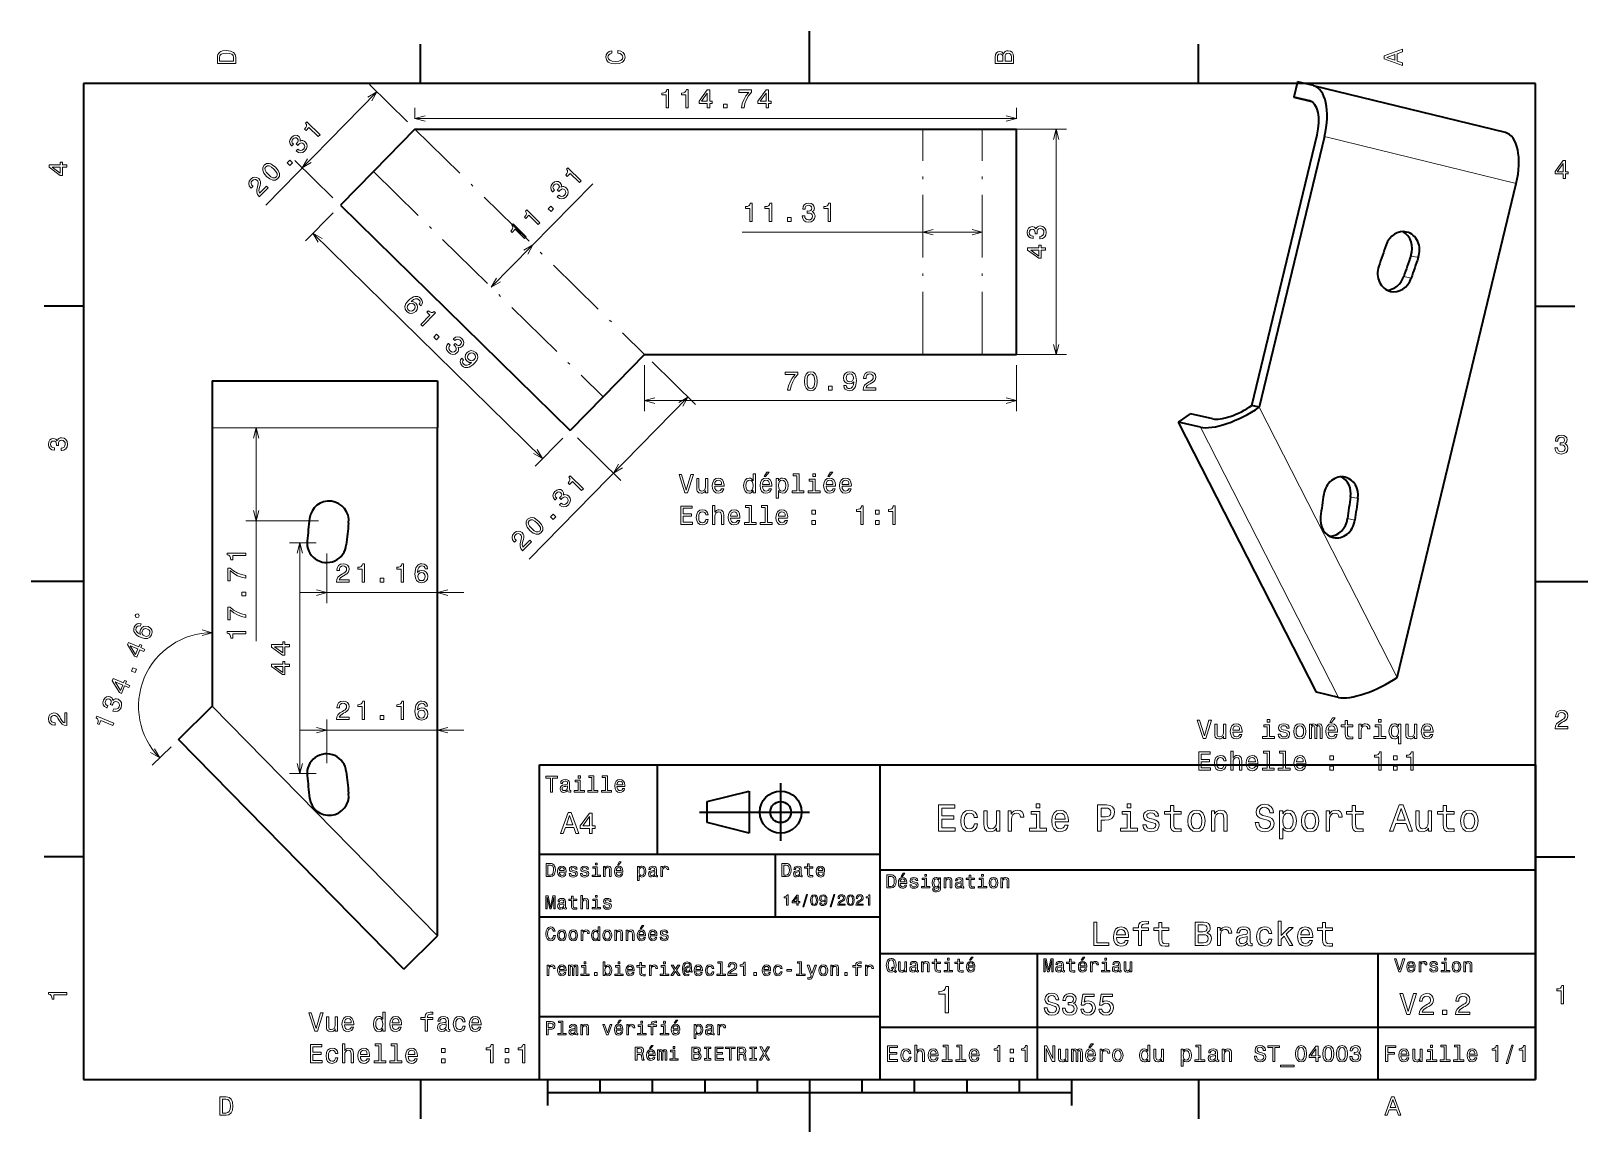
# Model space of a CAD drawing. Extents: x 0 to 297, y 0 to 210.
import ezdxf

# ---------------------------------------------------------------- set-up
doc = ezdxf.new("R2010")
doc.units = 0
doc.linetypes.add('DASHDOT', pattern=[18.5, 12, -3, 0.5, -3])

msp = doc.modelspace()

# ---------------------------------------------------------------- linework, layer by layer
at = {"color": 7, "lineweight": 35, "ltscale": 0.25}
for p, q in [((148.5, 200), (148.5, 210)), ((10, 105), (0, 105)), ((287, 105), (297, 105)), ((192, 10), (192, 20)), ((148.5, 10), (148.5, 0))]:
    msp.add_line(p, q, dxfattribs=at)
at = {"color": 7, "lineweight": 35, "ltscale": 0.1875}
for p, q in [((74.300003, 200), (74.300003, 207.5)), ((222.699997, 200), (222.699997, 207.5)), ((10, 157.5), (2.5, 157.5)), ((287, 157.5), (294.5, 157.5)), ((10, 52.5), (2.5, 52.5)), ((287, 52.5), (294.5, 52.5)), ((74.300003, 10), (74.300003, 2.5)), ((222.699997, 10), (222.699997, 2.5))]:
    msp.add_line(p, q, dxfattribs=at)
at = {"color": 7, "lineweight": 35}
for p, q in [((287, 200), (10, 200)), ((10, 200), (10, 10)), ((281.258881, 190.649979), (244.662613, 199.591431)), ((287, 10), (287, 200)), ((73.22493, 191.284866), (170.149063, 191.284866)), ((187.961227, 148.284851), (187.961227, 191.284866)), ((232.884369, 138.569519), (245.344666, 190.195999)), ((246.753799, 189.86969), (234.293488, 138.243195)), ((260.610199, 86.710709), (283.350067, 180.928238)), ((58.997452, 176.787872), (102.812019, 133.787872)), ((117.039497, 148.284851), (170.149063, 148.284851)), ((34.547295, 143.296295), (77.547302, 143.296295)), ((34.547295, 134.296295), (34.547295, 81.186737)), ((77.547302, 37.372173), (77.547302, 134.296295)), ((245.209656, 83.876328), (218.892944, 135.408813)), ((71.123909, 31.068199), (28.123909, 74.882767)), ((97, 10), (97, 70)), ((97, 70), (287, 70)), ((162, 10), (162, 70)), ((287, 70), (287, 10)), ((127.5, 61), (148.5, 61)), ((97, 53), (162, 53)), ((162, 50), (287, 50)), ((97, 41), (162, 41)), ((162, 34), (287, 34)), ((257, 10), (257, 34)), ((97, 22), (162, 22)), ((162, 20), (287, 20)), ((10, 10), (287, 10)), ((97, 10), (287, 10)), ((98.5, 7.5), (198.5, 7.5))]:
    msp.add_line(p, q, dxfattribs=at)
at = {"color": 230, "lineweight": 13, "ltscale": 0.254591}
for p, q in [((71.797508, 192.685745), (64.529335, 199.818787)), ((57.570038, 178.188751), (50.301865, 185.321808))]:
    msp.add_line(p, q, dxfattribs=at)
at = {"color": 7, "lineweight": 35, "ltscale": 0.074999}
msp.add_line((241.584869, 200.304291), (240.881012, 197.388077), dxfattribs=at)
at = {"color": 7, "lineweight": 35, "ltscale": 0.078347}
for p, q in [((244.63797, 199.59729), (241.584869, 200.304291)), ((243.934113, 196.681061), (240.881012, 197.388077))]:
    msp.add_line(p, q, dxfattribs=at)
at = {"color": 230, "lineweight": 13}
for p, q in [((44.750687, 176.81012), (65.956757, 198.417908)), ((73.22493, 193.346603), (187.961227, 193.346603)), ((172.149063, 191.284866), (197.544922, 191.284866)), ((195.544922, 148.284851), (195.544922, 191.284866)), ((87.793991, 161.136871), (107.152504, 180.862091)), ((53.757614, 171.448761), (97.572182, 128.448761)), ((135.663162, 171.66272), (181.461227, 171.66272)), ((172.149063, 148.284851), (197.544922, 148.284851)), ((94.993011, 109.263397), (125.316711, 140.16153)), ((117.039497, 139.502625), (187.961227, 139.502625))]:
    msp.add_line(p, q, dxfattribs=at)
at = {"color": 7, "lineweight": 35, "ltscale": 0.086891}
msp.add_line((240.881012, 197.388077), (244.257339, 196.563141), dxfattribs=at)
at = {"color": 7, "lineweight": 13, "ltscale": 0.000726}
msp.add_line((243.934113, 196.681061), (243.962311, 196.674179), dxfattribs=at)
at = {"color": 230, "lineweight": 13, "ltscale": 0.051543}
for p, q in [((73.22493, 193.284866), (73.22493, 195.346603)), ((187.961227, 193.284866), (187.961227, 195.346603))]:
    msp.add_line(p, q, dxfattribs=at)
at = {"color": 7, "lineweight": 35, "ltscale": 0.282804}
for p, q in [((73.22493, 191.284866), (65.30143, 183.211258)), ((170.149063, 191.284866), (181.461227, 191.284866)), ((117.039497, 148.284851), (109.11599, 140.211258)), ((170.149063, 148.284851), (181.461227, 148.284851))]:
    msp.add_line(p, q, dxfattribs=at)
at = {"color": 7, "linetype": 'DASHDOT', "lineweight": 13}
for p, q in [((73.22493, 191.284866), (117.039497, 148.284851)), ((170.149063, 148.284851), (170.149063, 191.284866)), ((181.461227, 148.284851), (181.461227, 191.284866)), ((65.30143, 183.211258), (109.11599, 140.211258))]:
    msp.add_line(p, q, dxfattribs=at)
at = {"color": 7, "lineweight": 35, "ltscale": 0.1625}
for p, q in [((181.461227, 191.284866), (187.961227, 191.284866)), ((181.461227, 148.284851), (187.961227, 148.284851))]:
    msp.add_line(p, q, dxfattribs=at)
at = {"color": 7, "lineweight": 13}
for p, q in [((246.753799, 189.86969), (283.350067, 180.928238)), ((260.610199, 86.710709), (234.293488, 138.243195)), ((34.547295, 134.296295), (77.547302, 134.296295)), ((42.949783, 93.605904), (42.949783, 134.296295)), ((249.437027, 82.8974), (223.120316, 134.429886)), ((51.266296, 68.361107), (51.266296, 112.361107)), ((51.38884, 102.872643), (82.547302, 102.872643)), ((77.547302, 37.372173), (34.547295, 81.186737)), ((51.38884, 76.65229), (82.547302, 76.65229))]:
    msp.add_line(p, q, dxfattribs=at)
at = {"color": 7, "lineweight": 35, "ltscale": 0.225}
for p, q in [((65.30143, 183.211258), (58.997452, 176.787872)), ((34.547295, 143.296295), (34.547295, 134.296295)), ((77.547302, 143.296295), (77.547302, 134.296295)), ((109.11599, 140.211258), (102.812019, 133.787872)), ((28.123909, 74.882767), (34.547295, 81.186737)), ((71.123909, 31.068199), (77.547302, 37.372173))]:
    msp.add_line(p, q, dxfattribs=at)
at = {"color": 230, "lineweight": 13, "ltscale": 0.187019}
for p, q in [((57.596573, 175.360443), (52.356728, 170.021347)), ((101.41114, 132.360443), (96.171295, 127.021347))]:
    msp.add_line(p, q, dxfattribs=at)
at = {"color": 7, "lineweight": 13, "ltscale": 0.03616}
for p, q in [((264.645386, 166.811859), (263.236267, 167.138168)), ((253.136169, 120.818871), (251.727051, 121.14518)), ((252.547485, 116.686974), (251.138367, 117.013283))]:
    msp.add_line(p, q, dxfattribs=at)
at = {"color": 7, "lineweight": 13, "ltscale": 0.036161}
msp.add_line((263.285065, 162.8685), (261.875916, 163.194809), dxfattribs=at)
at = {"color": 230, "lineweight": 13, "ltscale": 0.219556}
for p, q in [((117.039497, 146.284851), (117.039497, 137.502625)), ((187.961227, 146.284851), (187.961227, 137.502625))]:
    msp.add_line(p, q, dxfattribs=at)
at = {"color": 230, "lineweight": 13, "ltscale": 0.289936}
for p, q in [((118.466919, 146.883972), (126.744133, 138.760651)), ((104.239441, 132.386993), (112.516655, 124.263657))]:
    msp.add_line(p, q, dxfattribs=at)
at = {"color": 7, "lineweight": 35, "ltscale": 0.070322}
msp.add_line((218.892944, 135.408813), (221.208221, 137.006226), dxfattribs=at)
at = {"color": 7, "lineweight": 35, "ltscale": 0.108481}
for p, q in [((225.435593, 136.027298), (221.208221, 137.006226)), ((223.120316, 134.429886), (218.892944, 135.408813)), ((249.437027, 82.8974), (245.209656, 83.876328))]:
    msp.add_line(p, q, dxfattribs=at)
at = {"color": 7, "lineweight": 35, "ltscale": 0.03616}
msp.add_line((234.293488, 138.243195), (232.884369, 138.569519), dxfattribs=at)
at = {"color": 7, "lineweight": 13, "ltscale": 0.347504}
msp.add_line((54.849953, 116.586021), (40.949783, 116.586021), dxfattribs=at)
at = {"color": 7, "lineweight": 13, "ltscale": 0.128064}
for p, q in [((54.38884, 112.361107), (49.266296, 112.361107)), ((54.38884, 68.361107), (49.266296, 68.361107))]:
    msp.add_line(p, q, dxfattribs=at)
at = {"color": 7, "lineweight": 13, "ltscale": 0.237212}
msp.add_line((56.38884, 110.361107), (56.38884, 100.872643), dxfattribs=at)
at = {"color": 7, "lineweight": 13, "ltscale": 0.20728}
msp.add_line((56.38884, 70.361107), (56.38884, 78.65229), dxfattribs=at)
at = {"color": 7, "lineweight": 13, "ltscale": 0.126152}
msp.add_line((26.696487, 73.48188), (23.095055, 69.947411), dxfattribs=at)
at = {"color": 7, "lineweight": 35, "ltscale": 0.425}
msp.add_line((119.5, 53), (119.5, 70), dxfattribs=at)
at = {"color": 7, "lineweight": 35, "ltscale": 0.275}
msp.add_line((143, 55.5), (143, 66.5), dxfattribs=at)
at = {"color": 7, "lineweight": 35, "ltscale": 0.206155}
for p, q in [((129, 63), (137, 65)), ((137, 57), (129, 59))]:
    msp.add_line(p, q, dxfattribs=at)
at = {"color": 7, "lineweight": 35, "ltscale": 0.1}
msp.add_line((129, 59), (129, 63), dxfattribs=at)
at = {"color": 7, "lineweight": 35, "ltscale": 0.2}
msp.add_line((137, 65), (137, 57), dxfattribs=at)
at = {"color": 7, "lineweight": 35, "ltscale": 0.3}
msp.add_line((142, 41), (142, 53), dxfattribs=at)
at = {"color": 7, "lineweight": 35, "ltscale": 0.35}
msp.add_line((192, 20), (192, 34), dxfattribs=at)
at = {"color": 7, "lineweight": 35, "ltscale": 0.125}
for p, q in [((98.5, 10), (98.5, 5)), ((198.5, 10), (198.5, 5))]:
    msp.add_line(p, q, dxfattribs=at)
at = {"color": 7, "lineweight": 35, "ltscale": 0.0625}
for p, q in [((108.5, 10), (108.5, 7.5)), ((118.5, 10), (118.5, 7.5)), ((128.5, 10), (128.5, 7.5)), ((138.5, 10), (138.5, 7.5)), ((158.5, 10), (158.5, 7.5)), ((168.5, 10), (168.5, 7.5)), ((178.5, 10), (178.5, 7.5)), ((188.5, 10), (188.5, 7.5))]:
    msp.add_line(p, q, dxfattribs=at)
at = {"color": 7, "lineweight": 13}
for points in [[(35.533215, 204.994965), (35.533215, 203.829971), (39.033215, 203.829971), (39.033215, 204.994965), (38.922264, 205.544678), (38.584366, 205.953171), (38.034657, 206.205338), (37.283215, 206.296112), (36.516644, 206.215424), (36.21405, 206.114563), (35.971977, 205.973343), (35.644165, 205.56485), (35.563473, 205.297562)], [(35.951801, 204.959656), (36.027451, 205.342941), (36.259438, 205.605194), (36.672985, 205.761536), (37.283215, 205.811966), (37.873272, 205.756485), (38.286816, 205.600143), (38.533936, 205.332855), (38.614628, 204.959656), (38.614628, 204.298996), (35.951801, 204.298996)], [(111.93206, 205.817017), (112.35569, 205.716141), (112.658287, 205.549713), (112.844887, 205.317734), (112.905403, 205.045395), (112.814629, 204.71759), (112.54229, 204.460388), (112.098488, 204.28891), (111.483215, 204.233429), (110.872986, 204.28891), (110.424141, 204.455338), (110.151802, 204.71254), (110.055984, 205.045395), (110.106415, 205.287476), (110.247627, 205.494247), (110.474571, 205.655624), (110.787247, 205.766571), (110.787247, 206.245682), (110.308144, 206.094391), (109.94503, 205.832138), (109.718086, 205.474075), (109.637398, 205.045395), (109.763474, 204.510818), (110.116501, 204.10231), (110.696472, 203.840057), (111.483215, 203.749283), (112.269958, 203.840057), (112.84993, 204.10231), (113.208, 204.510818), (113.329041, 205.045395), (113.233215, 205.51442), (112.965927, 205.892654), (112.527161, 206.159943), (111.93206, 206.301163)], [(185.542007, 205.630417), (185.249496, 205.983429), (185.052811, 206.074219), (184.81073, 206.104477), (184.432495, 206.03891), (184.160156, 205.842224), (183.993729, 205.524506), (183.933212, 205.080704), (183.933212, 203.835022), (187.433212, 203.835022), (187.433212, 205.151306), (187.36261, 205.620331), (187.155838, 205.968307), (186.828018, 206.185165), (186.384216, 206.260818), (186.08667, 206.215424), (185.839554, 206.094391), (185.65799, 205.897705)], [(185.385666, 204.984879), (185.385666, 204.298996), (184.351807, 204.298996), (184.351807, 205.025223), (184.382065, 205.297562), (184.472839, 205.489197), (184.629181, 205.605194), (184.86116, 205.645538), (185.093155, 205.600143), (185.254532, 205.479111), (185.355408, 205.272339)], [(187.014618, 205.095825), (187.014618, 204.298996), (185.809296, 204.298996), (185.809296, 205.050446), (185.844589, 205.368164), (185.9505, 205.595108), (186.132065, 205.731277), (186.394302, 205.776657), (186.671692, 205.731277), (186.863327, 205.605194), (186.979324, 205.393372)], [(261.633209, 203.466858), (261.633209, 203.930847), (260.604401, 204.298996), (260.604401, 205.695969), (261.633209, 206.064133), (261.633209, 206.538193), (258.128174, 205.257217), (258.128174, 204.742798)], [(260.17572, 204.460388), (258.632477, 205), (260.17572, 205.539627)], [(6.833213, 184.02739), (6.833213, 184.481277), (5.965778, 184.481277), (5.965778, 184.98056), (5.56232, 184.98056), (5.56232, 184.481277), (3.408862, 184.481277), (3.408862, 184.022339), (5.521974, 182.489197), (5.965778, 182.489197), (5.965778, 184.02739)], [(292.277374, 181.916794), (292.731262, 181.916794), (292.731262, 182.784225), (293.23056, 182.784225), (293.23056, 183.187683), (292.731262, 183.187683), (292.731262, 185.341141), (292.272339, 185.341141), (290.739197, 183.228027), (290.739197, 182.784225), (292.277374, 182.784225)], [(291.162842, 183.187683), (292.277374, 184.756134), (292.277374, 183.187683)], [(5.56232, 182.912827), (3.993876, 184.02739), (5.56232, 184.02739)], [(5.73379, 129.979111), (5.769093, 129.979111), (6.253242, 130.059799), (6.616354, 130.296829), (6.848343, 130.670029), (6.934078, 131.164276), (6.848343, 131.688766), (6.626441, 132.082138), (6.273415, 132.334305), (5.819525, 132.425079), (5.521974, 132.384735), (5.279899, 132.273788), (5.0933, 132.092224), (4.957133, 131.850143), (4.684798, 132.177963), (4.251081, 132.293961), (3.857709, 132.218307), (3.560158, 132.00145), (3.373559, 131.648422), (3.307997, 131.164276), (3.388689, 130.710388), (3.610591, 130.362396), (3.963617, 130.135452), (4.432637, 130.059799), (4.46794, 130.059799), (4.46794, 130.508652), (4.145173, 130.548996), (3.913184, 130.680115), (3.771974, 130.891937), (3.721542, 131.189484), (3.761888, 131.451736), (3.867795, 131.643372), (4.039265, 131.759369), (4.271254, 131.804764), (4.518372, 131.759369), (4.684798, 131.638336), (4.785663, 131.426514), (4.815922, 131.139053), (4.810879, 130.942368), (5.209294, 130.942368), (5.199208, 131.189484), (5.244596, 131.507217), (5.365634, 131.744247), (5.56232, 131.885452), (5.819525, 131.935883), (6.112032, 131.880417), (6.328891, 131.734161), (6.465058, 131.502167), (6.510447, 131.194534), (6.460014, 130.876801), (6.308718, 130.644821), (6.066643, 130.498566), (5.73379, 130.443085)], [(290.729126, 130.51622), (290.729126, 130.480911), (290.809814, 129.996765), (291.046844, 129.633652), (291.420044, 129.401657), (291.914276, 129.315933), (292.438782, 129.401657), (292.832153, 129.623566), (293.08429, 129.976593), (293.175079, 130.430481), (293.134735, 130.728027), (293.023773, 130.970108), (292.842224, 131.156708), (292.600159, 131.292877), (292.927948, 131.565216), (293.043945, 131.998932), (292.968292, 132.392303), (292.751434, 132.68985), (292.398407, 132.87645), (291.914276, 132.942017), (291.460388, 132.861313), (291.112396, 132.63942), (290.885468, 132.286392), (290.809814, 131.817368), (290.809814, 131.782074), (291.258636, 131.782074), (291.299011, 132.104828), (291.430115, 132.336823), (291.641937, 132.478027), (291.939484, 132.528473), (292.201721, 132.488113), (292.393372, 132.382217), (292.509369, 132.210739), (292.554749, 131.97876), (292.509369, 131.731628), (292.388336, 131.565216), (292.176514, 131.46434), (291.889069, 131.434082), (291.692383, 131.439133), (291.692383, 131.04071), (291.939484, 131.050797), (292.257202, 131.005417), (292.494232, 130.884369), (292.635468, 130.687683), (292.685883, 130.430481), (292.630402, 130.13797), (292.484161, 129.921112), (292.252167, 129.784943), (291.944519, 129.739563), (291.626801, 129.789993), (291.394806, 129.941284), (291.248566, 130.183365), (291.193085, 130.51622)], [(125.87487, 125.436287), (124.997353, 122.455742), (124.094612, 125.436287), (123.615509, 125.436287), (124.745193, 121.931244), (125.249512, 121.931244), (126.353981, 125.436287)], [(137.761765, 122.349831), (137.761765, 121.931244), (138.205566, 121.931244), (138.205566, 125.552284), (137.7668, 125.552284), (137.7668, 124.225914), (137.428909, 124.6092), (137.222137, 124.699974), (136.985107, 124.735275), (136.556427, 124.634415), (136.223572, 124.35199), (136.006714, 123.898102), (135.931076, 123.287872), (136.006714, 122.677643), (136.223572, 122.218704), (136.556427, 121.931244), (136.985107, 121.835426), (137.222137, 121.870728), (137.433945, 121.961502)], [(139.829483, 125.007614), (140.127029, 125.007614), (140.828049, 125.86496), (140.333801, 125.86496)], [(146.088135, 125.179085), (146.088135, 122.304443), (145.175308, 122.304443), (145.175308, 121.931244), (147.439713, 121.931244), (147.439713, 122.304443), (146.531937, 122.304443), (146.531937, 125.552284), (145.392166, 125.552284), (145.392166, 125.179085)], [(149.613342, 125.552284), (149.144318, 125.552284), (149.144318, 125.047958), (149.613342, 125.047958)], [(151.973572, 125.007614), (152.271118, 125.007614), (152.972137, 125.86496), (152.477905, 125.86496)], [(129.077316, 124.639458), (128.633514, 124.639458), (128.633514, 123.076057), (128.583084, 122.712944), (128.436829, 122.450699), (128.209885, 122.289314), (127.912338, 122.238884), (127.675308, 122.279228), (127.52401, 122.400261), (127.438271, 122.607033), (127.418098, 122.899544), (127.418098, 124.639458), (126.974297, 124.639458), (126.974297, 122.8592), (126.989426, 122.501129), (127.085251, 122.203575), (127.377754, 121.931244), (127.846771, 121.835426), (128.098938, 121.870728), (128.315796, 121.961502), (128.502396, 122.117844), (128.653687, 122.344788), (128.653687, 121.931244), (129.077316, 121.931244)], [(130.413773, 123.156746), (132.188995, 123.156746), (132.194031, 123.363518), (132.113342, 123.943489), (131.891449, 124.377213), (131.538422, 124.639458), (131.069397, 124.735275), (130.610458, 124.634415), (130.257431, 124.35199), (130.030487, 123.893059), (129.949799, 123.287872), (130.025452, 122.667557), (130.252396, 122.213661), (130.600372, 121.931244), (131.05426, 121.835426), (131.447632, 121.900986), (131.770401, 122.072456), (132.007431, 122.344788), (132.1436, 122.707901), (131.704849, 122.707901), (131.614059, 122.506172), (131.482941, 122.354874), (131.109741, 122.233841), (130.822281, 122.289314), (130.605423, 122.465828), (130.464203, 122.753288), (130.413773, 123.141617)], [(130.413773, 123.529945), (130.469254, 123.87793), (130.605423, 124.135132), (130.812195, 124.291473), (131.084534, 124.346947), (131.351822, 124.291473), (131.558594, 124.135132), (131.684677, 123.87793), (131.730057, 123.529945)], [(137.060745, 124.336861), (137.353256, 124.266258), (137.575165, 124.069572), (137.706284, 123.74176), (137.756714, 123.287872), (137.706284, 122.828941), (137.575165, 122.501129), (137.353256, 122.2994), (137.060745, 122.233841), (136.783371, 122.2994), (136.571564, 122.501129), (136.430344, 122.833984), (136.384964, 123.287872), (136.430344, 123.736717), (136.571564, 124.064529), (136.783371, 124.266258)], [(139.521851, 123.156746), (141.297058, 123.156746), (141.302109, 123.363518), (141.22142, 123.943489), (140.999512, 124.377213), (140.646484, 124.639458), (140.17746, 124.735275), (139.718536, 124.634415), (139.365509, 124.35199), (139.138565, 123.893059), (139.057877, 123.287872), (139.133514, 122.667557), (139.360458, 122.213661), (139.70845, 121.931244), (140.162338, 121.835426), (140.55571, 121.900986), (140.878479, 122.072456), (141.115509, 122.344788), (141.251678, 122.707901), (140.812912, 122.707901), (140.722137, 122.506172), (140.591003, 122.354874), (140.217819, 122.233841), (139.930344, 122.289314), (139.713486, 122.465828), (139.572281, 122.753288), (139.521851, 123.141617)], [(139.521851, 123.529945), (139.577316, 123.87793), (139.713486, 124.135132), (139.920258, 124.291473), (140.192596, 124.346947), (140.459885, 124.291473), (140.666656, 124.135132), (140.79274, 123.87793), (140.838135, 123.529945)], [(142.588135, 124.220871), (142.588135, 124.639458), (142.144318, 124.639458), (142.144318, 120.882256), (142.588135, 120.882256), (142.588135, 122.344788), (142.744476, 122.107758), (142.92099, 121.951416), (143.364792, 121.835426), (143.788422, 121.931244), (144.121277, 122.218704), (144.338135, 122.6726), (144.418823, 123.287872), (144.338135, 123.898102), (144.121277, 124.35199), (143.788422, 124.634415), (143.364792, 124.735275), (143.122711, 124.705017), (142.915939, 124.6092), (142.739426, 124.447815)], [(143.289139, 122.233841), (142.991592, 122.2994), (142.774734, 122.501129), (142.638565, 122.828941), (142.59317, 123.287872), (142.638565, 123.74176), (142.774734, 124.069572), (142.991592, 124.266258), (143.289139, 124.336861), (143.561478, 124.266258), (143.778336, 124.064529), (143.914505, 123.736717), (143.964935, 123.287872), (143.914505, 122.833984), (143.778336, 122.501129), (143.561478, 122.2994)], [(149.598221, 122.304443), (149.598221, 124.548676), (148.45845, 124.548676), (148.45845, 124.170441), (149.154419, 124.170441), (149.154419, 122.304443), (148.246628, 122.304443), (148.246628, 121.931244), (150.516083, 121.931244), (150.516083, 122.304443)], [(151.665939, 123.156746), (153.441162, 123.156746), (153.446198, 123.363518), (153.365509, 123.943489), (153.1436, 124.377213), (152.790573, 124.639458), (152.321564, 124.735275), (151.862625, 124.634415), (151.509598, 124.35199), (151.282654, 123.893059), (151.201965, 123.287872), (151.277618, 122.667557), (151.504547, 122.213661), (151.852539, 121.931244), (152.306427, 121.835426), (152.699799, 121.900986), (153.022568, 122.072456), (153.259598, 122.344788), (153.395767, 122.707901), (152.957001, 122.707901), (152.866226, 122.506172), (152.735107, 122.354874), (152.361908, 122.233841), (152.074432, 122.289314), (151.857574, 122.465828), (151.71637, 122.753288), (151.665939, 123.141617)], [(151.665939, 123.529945), (151.72142, 123.87793), (151.857574, 124.135132), (152.064362, 124.291473), (152.336685, 124.346947), (152.603973, 124.291473), (152.810745, 124.135132), (152.936829, 123.87793), (152.982224, 123.529945)], [(154.701965, 123.156746), (156.477173, 123.156746), (156.482224, 123.363518), (156.40152, 123.943489), (156.179626, 124.377213), (155.826599, 124.639458), (155.357574, 124.735275), (154.898651, 124.634415), (154.545624, 124.35199), (154.31868, 123.893059), (154.237976, 123.287872), (154.313629, 122.667557), (154.540573, 122.213661), (154.888565, 121.931244), (155.342453, 121.835426), (155.735825, 121.900986), (156.058594, 122.072456), (156.295624, 122.344788), (156.431793, 122.707901), (155.993027, 122.707901), (155.902252, 122.506172), (155.771118, 122.354874), (155.397919, 122.233841), (155.110458, 122.289314), (154.8936, 122.465828), (154.752396, 122.753288), (154.701965, 123.141617)], [(154.701965, 123.529945), (154.757431, 123.87793), (154.8936, 124.135132), (155.100372, 124.291473), (155.372711, 124.346947), (155.639999, 124.291473), (155.846771, 124.135132), (155.972855, 123.87793), (156.01825, 123.529945)], [(123.938271, 115.884415), (126.157295, 115.884415), (126.157295, 116.308044), (124.402252, 116.308044), (124.402252, 117.493202), (125.965652, 117.493202), (125.965652, 117.911789), (124.402252, 117.911789), (124.402252, 118.960785), (126.116951, 118.960785), (126.116951, 119.384415), (123.938271, 119.384415)], [(130.025452, 115.884415), (130.469254, 115.884415), (130.469254, 117.447815), (130.514648, 117.805885), (130.660889, 118.06813), (130.887848, 118.229515), (131.19043, 118.290031), (131.43251, 118.239601), (131.583801, 118.103432), (131.659454, 117.876488), (131.684677, 117.573898), (131.684677, 115.884415), (132.128479, 115.884415), (132.128479, 117.664673), (132.108307, 118.022743), (132.017517, 118.320297), (131.719971, 118.592628), (131.255997, 118.688446), (131.00383, 118.653145), (130.786972, 118.557327), (130.605423, 118.406029), (130.469254, 118.199257), (130.469254, 119.505455), (130.025452, 119.505455)], [(136.980057, 119.132256), (136.980057, 116.257614), (136.06723, 116.257614), (136.06723, 115.884415), (138.33165, 115.884415), (138.33165, 116.257614), (137.423859, 116.257614), (137.423859, 119.505455), (136.284088, 119.505455), (136.284088, 119.132256)], [(140.016083, 119.132256), (140.016083, 116.257614), (139.103256, 116.257614), (139.103256, 115.884415), (141.367676, 115.884415), (141.367676, 116.257614), (140.459885, 116.257614), (140.459885, 119.505455), (139.320114, 119.505455), (139.320114, 119.132256)], [(158.302826, 115.884415), (158.761749, 115.884415), (158.761749, 119.40963), (158.418823, 119.40963), (158.328033, 119.101997), (158.146484, 118.895218), (157.86911, 118.774185), (157.485825, 118.733841), (157.485825, 118.375771), (158.302826, 118.375771)], [(164.374878, 115.884415), (164.833801, 115.884415), (164.833801, 119.40963), (164.49086, 119.40963), (164.400085, 119.101997), (164.218536, 118.895218), (163.941147, 118.774185), (163.557861, 118.733841), (163.557861, 118.375771), (164.374878, 118.375771)], [(128.714203, 117.694931), (129.152969, 117.694931), (129.062195, 118.098389), (128.845337, 118.416115), (128.507431, 118.612801), (128.06868, 118.688446), (127.584526, 118.587585), (127.21637, 118.305161), (126.984383, 117.84623), (126.903694, 117.230957), (126.97934, 116.620728), (127.206284, 116.166832), (127.564354, 115.884415), (128.053543, 115.788597), (128.487259, 115.864243), (128.825165, 116.076057), (129.057144, 116.408913), (129.15802, 116.852715), (128.73439, 116.852715), (128.658737, 116.570297), (128.517517, 116.358475), (128.315796, 116.227356), (128.06868, 116.187012), (127.76104, 116.252571), (127.539139, 116.4543), (127.402969, 116.782112), (127.357582, 117.246086), (127.402969, 117.699974), (127.544182, 118.027786), (127.771126, 118.229515), (128.06868, 118.300117), (128.330917, 118.25473), (128.527618, 118.138741), (128.658737, 117.947098)], [(133.449799, 117.109917), (135.225021, 117.109917), (135.230057, 117.316689), (135.149368, 117.89666), (134.92746, 118.330383), (134.574448, 118.592628), (134.105423, 118.688446), (133.646484, 118.587585), (133.293457, 118.305161), (133.066513, 117.84623), (132.985825, 117.241043), (133.061478, 116.620728), (133.288422, 116.166832), (133.636398, 115.884415), (134.090286, 115.788597), (134.483658, 115.854156), (134.806427, 116.025627), (135.043457, 116.297958), (135.179626, 116.661072), (134.740875, 116.661072), (134.650085, 116.459343), (134.518967, 116.308044), (134.145767, 116.187012), (133.858307, 116.242485), (133.641449, 116.418999), (133.500229, 116.706459), (133.449799, 117.094788)], [(133.449799, 117.483116), (133.50528, 117.8311), (133.641449, 118.088303), (133.848221, 118.244644), (134.120544, 118.300117), (134.387848, 118.244644), (134.59462, 118.088303), (134.720688, 117.8311), (134.766083, 117.483116)], [(142.557877, 117.109917), (144.333084, 117.109917), (144.338135, 117.316689), (144.257446, 117.89666), (144.035538, 118.330383), (143.68251, 118.592628), (143.213486, 118.688446), (142.754562, 118.587585), (142.401535, 118.305161), (142.174591, 117.84623), (142.093887, 117.241043), (142.16954, 116.620728), (142.396484, 116.166832), (142.744476, 115.884415), (143.198364, 115.788597), (143.591736, 115.854156), (143.914505, 116.025627), (144.151535, 116.297958), (144.287689, 116.661072), (143.848938, 116.661072), (143.758163, 116.459343), (143.627029, 116.308044), (143.25383, 116.187012), (142.96637, 116.242485), (142.749512, 116.418999), (142.608307, 116.706459), (142.557877, 117.094788)], [(142.557877, 117.483116), (142.613342, 117.8311), (142.749512, 118.088303), (142.956284, 118.244644), (143.228622, 118.300117), (143.495911, 118.244644), (143.702682, 118.088303), (143.828766, 117.8311), (143.874146, 117.483116)], [(148.937561, 117.841187), (149.633514, 117.841187), (149.633514, 118.592628), (148.937561, 118.592628)], [(148.937561, 115.884415), (149.633514, 115.884415), (149.633514, 116.635857), (148.937561, 116.635857)], [(161.081635, 117.841187), (161.777603, 117.841187), (161.777603, 118.592628), (161.081635, 118.592628)], [(161.081635, 115.884415), (161.777603, 115.884415), (161.777603, 116.635857), (161.081635, 116.635857)], [(40.949783, 109.977226), (40.949783, 110.436165), (37.424568, 110.436165), (37.424568, 110.093224), (37.732201, 110.002449), (37.93898, 109.820885), (38.060013, 109.54351), (38.100357, 109.160225), (38.458427, 109.160225), (38.458427, 109.977226)], [(40.949783, 105.630974), (40.949783, 106.140343), (40.117653, 106.30677), (39.340996, 106.599281), (38.619812, 107.012825), (37.944023, 107.552452), (37.525429, 107.552452), (37.525429, 105.151863), (37.984367, 105.151863), (37.984367, 107.068291), (38.665199, 106.513542), (39.376297, 106.094948), (40.132782, 105.802452)], [(58.265472, 104.872643), (60.671097, 104.872643), (60.671097, 105.306358), (58.769798, 105.306358), (58.87571, 105.543388), (59.057266, 105.740074), (59.617058, 106.098152), (59.914612, 106.249443), (60.247467, 106.466301), (60.484497, 106.718468), (60.620667, 107.016014), (60.671097, 107.353905), (60.585358, 107.777534), (60.348328, 108.11039), (59.985214, 108.322212), (59.516197, 108.397865), (59.032043, 108.312126), (58.663895, 108.075096), (58.426857, 107.696846), (58.346169, 107.197563), (58.346169, 107.126961), (58.805099, 107.126961), (58.805099, 107.167305), (58.850487, 107.510246), (58.986656, 107.762413), (59.203514, 107.92379), (59.490982, 107.979271), (59.783485, 107.928841), (60.000343, 107.802757), (60.141556, 107.606071), (60.191986, 107.358955), (60.156685, 107.126961), (60.060867, 106.930275), (59.899483, 106.758812), (59.677582, 106.607506), (59.380028, 106.446129), (58.885796, 106.133446), (58.537811, 105.800591), (58.331039, 105.397133), (58.265472, 104.887779)], [(63.141266, 104.872643), (63.600204, 104.872643), (63.600204, 108.397865), (63.257263, 108.397865), (63.166481, 108.090218), (62.984932, 107.883446), (62.70755, 107.762413), (62.324265, 107.722069), (62.324265, 107.363991), (63.141266, 107.363991)], [(70.613312, 104.872643), (71.07225, 104.872643), (71.07225, 108.397865), (70.729309, 108.397865), (70.638527, 108.090218), (70.456978, 107.883446), (70.179596, 107.762413), (69.79631, 107.722069), (69.79631, 107.363991), (70.613312, 107.363991)], [(75.65049, 107.429558), (75.554672, 107.838066), (75.332764, 108.140648), (74.989822, 108.332298), (74.546021, 108.397865), (74.248474, 108.362556), (73.991272, 108.266731), (73.764328, 108.11039), (73.572678, 107.888496), (73.421387, 107.611122), (73.310432, 107.273216), (73.239822, 106.874809), (73.21965, 106.425957), (73.300346, 105.709816), (73.547462, 105.190361), (73.945877, 104.877693), (74.490547, 104.771782), (74.979736, 104.862556), (75.352936, 105.099586), (75.595016, 105.472786), (75.680748, 105.946846), (75.595016, 106.425957), (75.363022, 106.794106), (75.004959, 107.0261), (74.561157, 107.106789), (74.082047, 107.005928), (73.723976, 106.718468), (73.799622, 107.273216), (73.961014, 107.671638), (74.20813, 107.908669), (74.551071, 107.989357), (74.803223, 107.949013), (74.994873, 107.843102), (75.120956, 107.666588), (75.186508, 107.429558)], [(66.620087, 104.872643), (67.316055, 104.872643), (67.316055, 105.624077), (66.620087, 105.624077)], [(75.191559, 105.941811), (75.136078, 105.624077), (74.994873, 105.382011), (74.767929, 105.220619), (74.485504, 105.170189), (74.187958, 105.220619), (73.961014, 105.376961), (73.814758, 105.619041), (73.769363, 105.93676), (73.819794, 106.249443), (73.961014, 106.486473), (74.192993, 106.637779), (74.505676, 106.693245), (74.778015, 106.637779), (74.994873, 106.491524), (75.136078, 106.254494)], [(40.949783, 102.247978), (40.949783, 102.943932), (40.198341, 102.943932), (40.198341, 102.247978)], [(20.500839, 98.225395), (20.591141, 98.440544), (20.466293, 98.746002), (20.251144, 98.836304), (19.945686, 98.711456), (19.855385, 98.496307), (19.980232, 98.190849), (20.195381, 98.100548)], [(40.949783, 98.15892), (40.949783, 98.668289), (40.117653, 98.834717), (39.340996, 99.12722), (38.619812, 99.540764), (37.944023, 100.080391), (37.525429, 100.080391), (37.525429, 97.679817), (37.984367, 97.679817), (37.984367, 99.596245), (38.665199, 99.041489), (39.376297, 98.622902), (40.132782, 98.330391)], [(20.980469, 96.931297), (20.566711, 97.001038), (20.20182, 96.913536), (19.892387, 96.671494), (19.660179, 96.287643), (19.577576, 95.999619), (19.566391, 95.725372), (19.622711, 95.455605), (19.753159, 95.193016), (19.950363, 94.946159), (20.218994, 94.713089), (20.559036, 94.49379), (20.965096, 94.301483), (21.656654, 94.098732), (22.23127, 94.125557), (22.673775, 94.37191), (22.982224, 94.833153), (23.087845, 95.319351), (23.013718, 95.755203), (22.763283, 96.122849), (22.359344, 96.385376), (21.884392, 96.491737), (21.455147, 96.420311), (21.102654, 96.179924), (20.856491, 95.801933), (20.764076, 95.321129), (20.890564, 94.879707), (20.408318, 95.164162), (20.103401, 95.467155), (19.980484, 95.786751), (20.038803, 96.134201), (20.173592, 96.351097), (20.345413, 96.486816), (20.556969, 96.53476), (20.800903, 96.503479)], [(22.174667, 95.93235), (22.446167, 95.758232), (22.614723, 95.53434), (22.675705, 95.262619), (22.612907, 94.982689), (22.451248, 94.727844), (22.219261, 94.579094), (21.939445, 94.537918), (21.628914, 94.619034), (21.360115, 94.786545), (21.196205, 95.008484), (21.146484, 95.280952), (21.216339, 95.590736), (21.372894, 95.820381), (21.591675, 95.963737), (21.864883, 96.002205)], [(40.949783, 95.033127), (40.949783, 95.492065), (37.424568, 95.492065), (37.424568, 95.149124), (37.732201, 95.058342), (37.93898, 94.876793), (38.060013, 94.599411), (38.100357, 94.216125), (38.458427, 94.216125), (38.458427, 95.033127)], [(21.531158, 91.636551), (21.706818, 92.055077), (20.906982, 92.390785), (21.100212, 92.851158), (20.728188, 93.007301), (20.534966, 92.546928), (18.549316, 93.380341), (18.371704, 92.957176), (19.726799, 90.7257), (20.136024, 90.55394), (20.731316, 91.97226)], [(19.927956, 91.100708), (18.913078, 92.735413), (20.359299, 92.128403)], [(49.266296, 92.506493), (49.266296, 92.960388), (48.398865, 92.960388), (48.398865, 93.459663), (47.995399, 93.459663), (47.995399, 92.960388), (45.841942, 92.960388), (45.841942, 92.50145), (47.955055, 90.968307), (48.398865, 90.968307), (48.398865, 92.506493)], [(47.995399, 91.391945), (46.426956, 92.506493), (47.995399, 92.506493)], [(49.266296, 88.77047), (49.266296, 89.224365), (48.398865, 89.224365), (48.398865, 89.72364), (47.995399, 89.72364), (47.995399, 89.224365), (45.841942, 89.224365), (45.841942, 88.765427), (47.955055, 87.232285), (48.398865, 87.232285), (48.398865, 88.77047)], [(18.639374, 84.746765), (18.815033, 85.165291), (18.015198, 85.500999), (18.208427, 85.961372), (17.836403, 86.117516), (17.643181, 85.657143), (15.657532, 86.490555), (15.479919, 86.06739), (16.835014, 83.835915), (17.24424, 83.664154), (17.839531, 85.082474)], [(19.843246, 87.615028), (20.112595, 88.256767), (19.419708, 88.547585), (19.15036, 87.905853)], [(47.995399, 87.655922), (46.426956, 88.77047), (47.995399, 88.77047)], [(17.036171, 84.210922), (16.021294, 85.845627), (17.467514, 85.238617)], [(15.580528, 80.299744), (15.613083, 80.286079), (16.090729, 80.173111), (16.517281, 80.251144), (16.875626, 80.505478), (17.145958, 80.928024), (17.26989, 81.444824), (17.217522, 81.893425), (16.989594, 82.262558), (16.606209, 82.521927), (16.316231, 82.599884), (16.050079, 82.591263), (15.807755, 82.496071), (15.588509, 82.325554), (15.464264, 82.733223), (15.109238, 83.008026), (14.717239, 83.090515), (14.358948, 83.005714), (14.05027, 82.752411), (13.802444, 82.331367), (13.701187, 81.881615), (13.771118, 81.474869), (14.008804, 81.128983), (14.412003, 80.877716), (14.44455, 80.864052), (14.618263, 81.277924), (14.336258, 81.440041), (14.173096, 81.650726), (14.124863, 81.900688), (14.19352, 82.194565), (14.332214, 82.420769), (14.504036, 82.556488), (14.707039, 82.597084), (14.938515, 82.549149), (15.148811, 82.411659), (15.255424, 82.235641), (15.266449, 82.001297), (15.183098, 81.724525), (15.102333, 81.54512), (15.469696, 81.39093), (15.556038, 81.622688), (15.720856, 81.898087), (15.924194, 82.069809), (16.160202, 82.123894), (16.416878, 82.070854), (16.665123, 81.906494), (16.808479, 81.687714), (16.844254, 81.421104), (16.767052, 81.119873), (16.59758, 80.846428), (16.368294, 80.691071), (16.088478, 80.649902), (15.760094, 80.72757)], [(58.265472, 78.65229), (60.671097, 78.65229), (60.671097, 79.086006), (58.769798, 79.086006), (58.87571, 79.323036), (59.057266, 79.519722), (59.617058, 79.877792), (59.914612, 80.029091), (60.247467, 80.245949), (60.484497, 80.498108), (60.620667, 80.795662), (60.671097, 81.13356), (60.585358, 81.55719), (60.348328, 81.890045), (59.985214, 82.10186), (59.516197, 82.177505), (59.032043, 82.091774), (58.663895, 81.854736), (58.426857, 81.476501), (58.346169, 80.977219), (58.346169, 80.906616), (58.805099, 80.906616), (58.805099, 80.94696), (58.850487, 81.289902), (58.986656, 81.542061), (59.203514, 81.703445), (59.490982, 81.758919), (59.783485, 81.708488), (60.000343, 81.582405), (60.141556, 81.385719), (60.191986, 81.138603), (60.156685, 80.906616), (60.060867, 80.70993), (59.899483, 80.53846), (59.677582, 80.387161), (59.380028, 80.225777), (58.885796, 79.913094), (58.537811, 79.580246), (58.331039, 79.176788), (58.265472, 78.667419)], [(63.141266, 78.65229), (63.600204, 78.65229), (63.600204, 82.177505), (63.257263, 82.177505), (63.166481, 81.869873), (62.984932, 81.663094), (62.70755, 81.542061), (62.324265, 81.501717), (62.324265, 81.143646), (63.141266, 81.143646)], [(70.613312, 78.65229), (71.07225, 78.65229), (71.07225, 82.177505), (70.729309, 82.177505), (70.638527, 81.869873), (70.456978, 81.663094), (70.179596, 81.542061), (69.79631, 81.501717), (69.79631, 81.143646), (70.613312, 81.143646)], [(75.65049, 81.209206), (75.554672, 81.617706), (75.332764, 81.920303), (74.989822, 82.111946), (74.546021, 82.177505), (74.248474, 82.142204), (73.991272, 82.046379), (73.764328, 81.890045), (73.572678, 81.668144), (73.421387, 81.390762), (73.310432, 81.052864), (73.239822, 80.654449), (73.21965, 80.205605), (73.300346, 79.489464), (73.547462, 78.970016), (73.945877, 78.657333), (74.490547, 78.551422), (74.979736, 78.642204), (75.352936, 78.879234), (75.595016, 79.252434), (75.680748, 79.726501), (75.595016, 80.205605), (75.363022, 80.573761), (75.004959, 80.805748), (74.561157, 80.886436), (74.082047, 80.785576), (73.723976, 80.498108), (73.799622, 81.052864), (73.961014, 81.451279), (74.20813, 81.688316), (74.551071, 81.769005), (74.803223, 81.728661), (74.994873, 81.622749), (75.120956, 81.446236), (75.186508, 81.209206)], [(75.191559, 79.721451), (75.136078, 79.403732), (74.994873, 79.161659), (74.767929, 79.000275), (74.485504, 78.949844), (74.187958, 79.000275), (73.961014, 79.156616), (73.814758, 79.398689), (73.769363, 79.716408), (73.819794, 80.029091), (73.961014, 80.266121), (74.192993, 80.417419), (74.505676, 80.472893), (74.778015, 80.417419), (74.994873, 80.271164), (75.136078, 80.034134)], [(290.76947, 76.916786), (293.175079, 76.916786), (293.175079, 77.350502), (291.273773, 77.350502), (291.3797, 77.587532), (291.561249, 77.784218), (292.121033, 78.142288), (292.418579, 78.293587), (292.751434, 78.510445), (292.988464, 78.762604), (293.124634, 79.060158), (293.175079, 79.398056), (293.089355, 79.821686), (292.852325, 80.154541), (292.489197, 80.366356), (292.020172, 80.442001), (291.536041, 80.35627), (291.167877, 80.119232), (290.930847, 79.740997), (290.850159, 79.241714), (290.850159, 79.171112), (291.309082, 79.171112), (291.309082, 79.211456), (291.354462, 79.554398), (291.490631, 79.806557), (291.707489, 79.967941), (291.994965, 80.023415), (292.287476, 79.972984), (292.504333, 79.846901), (292.645538, 79.650215), (292.695984, 79.403099), (292.660675, 79.171112), (292.56485, 78.974426), (292.403473, 78.802956), (292.181549, 78.651657), (291.884003, 78.490273), (291.389771, 78.177589), (291.041779, 77.844742), (290.835022, 77.441284), (290.76947, 76.931915)], [(6.833213, 77.519447), (6.833213, 79.925072), (6.399496, 79.925072), (6.399496, 78.023773), (6.162464, 78.129684), (5.965778, 78.311241), (5.607709, 78.871033), (5.456412, 79.168587), (5.239553, 79.501442), (4.987392, 79.738472), (4.689842, 79.874641), (4.351945, 79.925072), (3.928314, 79.839333), (3.595461, 79.602303), (3.383646, 79.239189), (3.307997, 78.770172), (3.393732, 78.286018), (3.630764, 77.91787), (4.009006, 77.680832), (4.508286, 77.600143), (4.578891, 77.600143), (4.578891, 78.059074), (4.538545, 78.059074), (4.195605, 78.104462), (3.943444, 78.240631), (3.782061, 78.457489), (3.726585, 78.744957), (3.777017, 79.03746), (3.903098, 79.254318), (4.099784, 79.395531), (4.346902, 79.445961), (4.578891, 79.41066), (4.775577, 79.314842), (4.947046, 79.153458), (5.098343, 78.931557), (5.259727, 78.634003), (5.572406, 78.139771), (5.90526, 77.791786), (6.308718, 77.585014), (6.818084, 77.519447)], [(15.60511, 77.517517), (15.782722, 77.940689), (12.532211, 79.304993), (12.39949, 78.988777), (12.648018, 78.786011), (12.768417, 78.538582), (12.772675, 78.235977), (12.661537, 77.866943), (12.991707, 77.728363), (13.307892, 78.481705)], [(66.620087, 78.65229), (67.316055, 78.65229), (67.316055, 79.403732), (66.620087, 79.403732)], [(224.709244, 78.555336), (223.831711, 75.574791), (222.928986, 78.555336), (222.449875, 78.555336), (223.579559, 75.050293), (224.083878, 75.050293), (225.188339, 78.555336)], [(227.911682, 77.758507), (227.46788, 77.758507), (227.46788, 76.195107), (227.41745, 75.831993), (227.271194, 75.569748), (227.04425, 75.408363), (226.746704, 75.357933), (226.509674, 75.398277), (226.358368, 75.51931), (226.272644, 75.726082), (226.252472, 76.018593), (226.252472, 77.758507), (225.808655, 77.758507), (225.808655, 75.978249), (225.823792, 75.620178), (225.919617, 75.322624), (226.212128, 75.050293), (226.681137, 74.954475), (226.933304, 74.989777), (227.150162, 75.080551), (227.336761, 75.236893), (227.488052, 75.463837), (227.488052, 75.050293), (227.911682, 75.050293)], [(229.248138, 76.275795), (231.023361, 76.275795), (231.028397, 76.482567), (230.947708, 77.062538), (230.725815, 77.496262), (230.372787, 77.758507), (229.903763, 77.854324), (229.444824, 77.753464), (229.091797, 77.471039), (228.864853, 77.012108), (228.784164, 76.406921), (228.859818, 75.786606), (229.086761, 75.33271), (229.434738, 75.050293), (229.888641, 74.954475), (230.282013, 75.020035), (230.604767, 75.191505), (230.841797, 75.463837), (230.977966, 75.82695), (230.539215, 75.82695), (230.448425, 75.625221), (230.317307, 75.473923), (229.944107, 75.35289), (229.656647, 75.408363), (229.439789, 75.584877), (229.298569, 75.872337), (229.248138, 76.260666)], [(229.248138, 76.648994), (229.303619, 76.996979), (229.439789, 77.254181), (229.646561, 77.410522), (229.9189, 77.465996), (230.186188, 77.410522), (230.39296, 77.254181), (230.519043, 76.996979), (230.564423, 76.648994)], [(236.288483, 75.423492), (236.288483, 77.667725), (235.148712, 77.667725), (235.148712, 77.28949), (235.844681, 77.28949), (235.844681, 75.423492), (234.936905, 75.423492), (234.936905, 75.050293), (237.20636, 75.050293), (237.20636, 75.423492)], [(236.303619, 78.671333), (235.834595, 78.671333), (235.834595, 78.167007), (236.303619, 78.167007)], [(239.29425, 76.628822), (238.865585, 76.729691), (238.547852, 76.84568), (238.441956, 77.08271), (238.472214, 77.249138), (238.57811, 77.370178), (238.749588, 77.445824), (238.996704, 77.476082), (239.233734, 77.445824), (239.420334, 77.355049), (239.541367, 77.21888), (239.591797, 77.037323), (240.025528, 77.037323), (240.025528, 77.047409), (239.949875, 77.375221), (239.743103, 77.632423), (239.420334, 77.793808), (238.996704, 77.854324), (238.568024, 77.793808), (238.255341, 77.62738), (238.058655, 77.380264), (237.998138, 77.067581), (238.043533, 76.764992), (238.184738, 76.553177), (238.416733, 76.401878), (238.754623, 76.295967), (239.248871, 76.174934), (239.551453, 76.048851), (239.632141, 75.94799), (239.662415, 75.796692), (239.61702, 75.610092), (239.495987, 75.46888), (239.299301, 75.378105), (239.037048, 75.347847), (238.759674, 75.378105), (238.557938, 75.484009), (238.421783, 75.655479), (238.366302, 75.892509), (237.937622, 75.892509), (238.008224, 75.489052), (238.214996, 75.196548), (238.542816, 75.020035), (238.996704, 74.954475), (239.470764, 75.020035), (239.818756, 75.196548), (240.030563, 75.478966), (240.106216, 75.847122), (240.050735, 76.164848), (239.894394, 76.381706), (239.637192, 76.522919)], [(240.872787, 76.401878), (240.953476, 75.786606), (241.185455, 75.33271), (241.553619, 75.050293), (242.047852, 74.954475), (242.537048, 75.050293), (242.905212, 75.327667), (243.137192, 75.781563), (243.222931, 76.401878), (243.137192, 77.017151), (242.905212, 77.476082), (242.537048, 77.753464), (242.047852, 77.854324), (241.553619, 77.753464), (241.185455, 77.471039), (240.953476, 77.017151)], [(241.326675, 76.406921), (241.37207, 76.860809), (241.513275, 77.188622), (241.740219, 77.39035), (242.047852, 77.460953), (242.350449, 77.39035), (242.577393, 77.193665), (242.718597, 76.860809), (242.769043, 76.406921), (242.718597, 75.94799), (242.577393, 75.615135), (242.350449, 75.413406), (242.047852, 75.347847), (241.740219, 75.413406), (241.513275, 75.615135), (241.37207, 75.94799)], [(243.863419, 75.050293), (244.271927, 75.050293), (244.271927, 76.860809), (244.297134, 77.133148), (244.372787, 77.329834), (244.488785, 77.445824), (244.640076, 77.491219), (244.761108, 77.450867), (244.841797, 77.350006), (244.882156, 77.178535), (244.897278, 76.951591), (244.897278, 75.050293), (245.280563, 75.050293), (245.280563, 76.860809), (245.305786, 77.128105), (245.381424, 77.324791), (245.502472, 77.445824), (245.653763, 77.491219), (245.774796, 77.450867), (245.855499, 77.350006), (245.90593, 76.951591), (245.90593, 75.050293), (246.314423, 75.050293), (246.314423, 76.921333), (246.289215, 77.309662), (246.208527, 77.607208), (246.047134, 77.788765), (245.784882, 77.854324), (245.477249, 77.753464), (245.240219, 77.460953), (245.053619, 77.748421), (244.740936, 77.854324), (244.453476, 77.753464), (244.25679, 77.471039), (244.25679, 77.758507), (243.863419, 77.758507)], [(247.464279, 76.275795), (249.239502, 76.275795), (249.244537, 76.482567), (249.163849, 77.062538), (248.941956, 77.496262), (248.588928, 77.758507), (248.119904, 77.854324), (247.660965, 77.753464), (247.307938, 77.471039), (247.080994, 77.012108), (247.000305, 76.406921), (247.075958, 75.786606), (247.302902, 75.33271), (247.650879, 75.050293), (248.104767, 74.954475), (248.498138, 75.020035), (248.820908, 75.191505), (249.057938, 75.463837), (249.194107, 75.82695), (248.755341, 75.82695), (248.664566, 75.625221), (248.533447, 75.473923), (248.160248, 75.35289), (247.872787, 75.408363), (247.65593, 75.584877), (247.514709, 75.872337), (247.464279, 76.260666)], [(247.464279, 76.648994), (247.51976, 76.996979), (247.65593, 77.254181), (247.862701, 77.410522), (248.13504, 77.465996), (248.402328, 77.410522), (248.6091, 77.254181), (248.735168, 76.996979), (248.780563, 76.648994)], [(247.771912, 78.126663), (248.069473, 78.126663), (248.770477, 78.984009), (248.276245, 78.984009)], [(250.707077, 77.28949), (250.707077, 75.932861), (250.737335, 75.494095), (250.87854, 75.191505), (251.160965, 75.014992), (251.640076, 74.954475), (252.164566, 74.979691), (252.164566, 75.362976), (251.781281, 75.33271), (251.433304, 75.373062), (251.246704, 75.499138), (251.166016, 75.710953), (251.150879, 76.008507), (251.150879, 77.28949), (252.164566, 77.28949), (252.164566, 77.667725), (251.150879, 77.667725), (251.150879, 78.459518), (250.707077, 78.459518), (250.707077, 77.667725), (249.940506, 77.667725), (249.940506, 77.28949)], [(253.314423, 75.050293), (253.758224, 75.050293), (253.758224, 76.598564), (253.803619, 76.971764), (253.939789, 77.239052), (254.161682, 77.400436), (254.459229, 77.45591), (254.681137, 77.420609), (254.847565, 77.319748), (254.948425, 77.148277), (254.983734, 76.91629), (255.432587, 76.91629), (255.37207, 77.324791), (255.205627, 77.617294), (254.928253, 77.793808), (254.550018, 77.854324), (254.292816, 77.81398), (254.070908, 77.71312), (253.874222, 77.541649), (253.71788, 77.309662), (253.71788, 77.758507), (253.314423, 77.758507)], [(257.540649, 75.423492), (257.540649, 77.667725), (256.400879, 77.667725), (256.400879, 77.28949), (257.096832, 77.28949), (257.096832, 75.423492), (256.189056, 75.423492), (256.189056, 75.050293), (258.458527, 75.050293), (258.458527, 75.423492)], [(257.555786, 78.671333), (257.086761, 78.671333), (257.086761, 78.167007), (257.555786, 78.167007)], [(260.884308, 77.33992), (260.727966, 77.566864), (260.551453, 77.728249), (260.344666, 77.819023), (260.107666, 77.854324), (259.678986, 77.753464), (259.34613, 77.471039), (259.129272, 77.017151), (259.053619, 76.406921), (259.129272, 75.791649), (259.34613, 75.337753), (259.678986, 75.050293), (260.107666, 74.954475), (260.344666, 74.984734), (260.546417, 75.070465), (260.722931, 75.226807), (260.884308, 75.463837), (260.884308, 74.001305), (261.328125, 74.001305), (261.328125, 77.758507), (260.884308, 77.758507)], [(259.507507, 76.406921), (259.552887, 76.855766), (259.694092, 77.183578), (259.905914, 77.385307), (260.183289, 77.45591), (260.4758, 77.385307), (260.697693, 77.188622), (260.828827, 76.860809), (260.879272, 76.406921), (260.828827, 75.94799), (260.697693, 75.620178), (260.4758, 75.418449), (260.183289, 75.35289), (259.905914, 75.418449), (259.694092, 75.620178), (259.552887, 75.953033)], [(264.343964, 77.758507), (263.900146, 77.758507), (263.900146, 76.195107), (263.849731, 75.831993), (263.703461, 75.569748), (263.476532, 75.408363), (263.178986, 75.357933), (262.941956, 75.398277), (262.790649, 75.51931), (262.704895, 75.726082), (262.684753, 76.018593), (262.684753, 77.758507), (262.240936, 77.758507), (262.240936, 75.978249), (262.256073, 75.620178), (262.351898, 75.322624), (262.644409, 75.050293), (263.113403, 74.954475), (263.36557, 74.989777), (263.582428, 75.080551), (263.769043, 75.236893), (263.920319, 75.463837), (263.920319, 75.050293), (264.343964, 75.050293)], [(265.68042, 76.275795), (267.455627, 76.275795), (267.460663, 76.482567), (267.379974, 77.062538), (267.158081, 77.496262), (266.805054, 77.758507), (266.336029, 77.854324), (265.877106, 77.753464), (265.524078, 77.471039), (265.297119, 77.012108), (265.216431, 76.406921), (265.292084, 75.786606), (265.519043, 75.33271), (265.867004, 75.050293), (266.320892, 74.954475), (266.714294, 75.020035), (267.037048, 75.191505), (267.274078, 75.463837), (267.410248, 75.82695), (266.971497, 75.82695), (266.880707, 75.625221), (266.749573, 75.473923), (266.376373, 75.35289), (266.088928, 75.408363), (265.87207, 75.584877), (265.730835, 75.872337), (265.68042, 76.260666)], [(265.68042, 76.648994), (265.735901, 76.996979), (265.87207, 77.254181), (266.078827, 77.410522), (266.351166, 77.465996), (266.618469, 77.410522), (266.825226, 77.254181), (266.951294, 76.996979), (266.996704, 76.648994)], [(222.772644, 69.003464), (224.991653, 69.003464), (224.991653, 69.427094), (223.236618, 69.427094), (223.236618, 70.612251), (224.800018, 70.612251), (224.800018, 71.030838), (223.236618, 71.030838), (223.236618, 72.079834), (224.951309, 72.079834), (224.951309, 72.503464), (222.772644, 72.503464)], [(227.548569, 70.81398), (227.987335, 70.81398), (227.896561, 71.217438), (227.679703, 71.535164), (227.341797, 71.73185), (226.903046, 71.807495), (226.4189, 71.706635), (226.050735, 71.42421), (225.818756, 70.965279), (225.738052, 70.350006), (225.813705, 69.739777), (226.040649, 69.285881), (226.398712, 69.003464), (226.887909, 68.907646), (227.321625, 68.983292), (227.659531, 69.195107), (227.89151, 69.527962), (227.992386, 69.971764), (227.568756, 69.971764), (227.493103, 69.689346), (227.351883, 69.477524), (227.150162, 69.346405), (226.903046, 69.306061), (226.595413, 69.37162), (226.373505, 69.573349), (226.237335, 69.901161), (226.19194, 70.365135), (226.237335, 70.819023), (226.37854, 71.146835), (226.605499, 71.348564), (226.903046, 71.419167), (227.165283, 71.373779), (227.361969, 71.25779), (227.493103, 71.066147)], [(228.859818, 69.003464), (229.303619, 69.003464), (229.303619, 70.566864), (229.349014, 70.924934), (229.495255, 71.18718), (229.722214, 71.348564), (230.024796, 71.409081), (230.266876, 71.35865), (230.418167, 71.222481), (230.49382, 70.995537), (230.519043, 70.692947), (230.519043, 69.003464), (230.962845, 69.003464), (230.962845, 70.783722), (230.942673, 71.141792), (230.851883, 71.439346), (230.554337, 71.711678), (230.090363, 71.807495), (229.838196, 71.772194), (229.621338, 71.676376), (229.439789, 71.525078), (229.303619, 71.318306), (229.303619, 72.624504), (228.859818, 72.624504)], [(232.284164, 70.228966), (234.059387, 70.228966), (234.064423, 70.435738), (233.983734, 71.015709), (233.761826, 71.449432), (233.408813, 71.711678), (232.939789, 71.807495), (232.48085, 71.706635), (232.127823, 71.42421), (231.900879, 70.965279), (231.82019, 70.360092), (231.895844, 69.739777), (232.122787, 69.285881), (232.470764, 69.003464), (232.924652, 68.907646), (233.318024, 68.973206), (233.640793, 69.144676), (233.877823, 69.417007), (234.013992, 69.780121), (233.575226, 69.780121), (233.484451, 69.578392), (233.353333, 69.427094), (232.980133, 69.306061), (232.692673, 69.361534), (232.475815, 69.538048), (232.334595, 69.825508), (232.284164, 70.213837)], [(232.284164, 70.602165), (232.339645, 70.95015), (232.475815, 71.207352), (232.682587, 71.363693), (232.95491, 71.419167), (233.222214, 71.363693), (233.428986, 71.207352), (233.555054, 70.95015), (233.600449, 70.602165)], [(235.814423, 72.251305), (235.814423, 69.376663), (234.901596, 69.376663), (234.901596, 69.003464), (237.166016, 69.003464), (237.166016, 69.376663), (236.258224, 69.376663), (236.258224, 72.624504), (235.118454, 72.624504), (235.118454, 72.251305)], [(238.850449, 72.251305), (238.850449, 69.376663), (237.937622, 69.376663), (237.937622, 69.003464), (240.202026, 69.003464), (240.202026, 69.376663), (239.29425, 69.376663), (239.29425, 72.624504), (238.15448, 72.624504), (238.15448, 72.251305)], [(241.392242, 70.228966), (243.16745, 70.228966), (243.172501, 70.435738), (243.091797, 71.015709), (242.869904, 71.449432), (242.516876, 71.711678), (242.047852, 71.807495), (241.588928, 71.706635), (241.235901, 71.42421), (241.008957, 70.965279), (240.928253, 70.360092), (241.003906, 69.739777), (241.23085, 69.285881), (241.578842, 69.003464), (242.03273, 68.907646), (242.426102, 68.973206), (242.748871, 69.144676), (242.985901, 69.417007), (243.12207, 69.780121), (242.683304, 69.780121), (242.592529, 69.578392), (242.461395, 69.427094), (242.088196, 69.306061), (241.800735, 69.361534), (241.583878, 69.538048), (241.442673, 69.825508), (241.392242, 70.213837)], [(241.392242, 70.602165), (241.447708, 70.95015), (241.583878, 71.207352), (241.790649, 71.363693), (242.062988, 71.419167), (242.330276, 71.363693), (242.537048, 71.207352), (242.663132, 70.95015), (242.708527, 70.602165)], [(247.771912, 70.960236), (248.46788, 70.960236), (248.46788, 71.711678), (247.771912, 71.711678)], [(257.137207, 69.003464), (257.59613, 69.003464), (257.59613, 72.528679), (257.253174, 72.528679), (257.162415, 72.221046), (256.980835, 72.014267), (256.703461, 71.893234), (256.32019, 71.85289), (256.32019, 71.49482), (257.137207, 71.49482)], [(259.916016, 70.960236), (260.611969, 70.960236), (260.611969, 71.711678), (259.916016, 71.711678)], [(263.209229, 69.003464), (263.668152, 69.003464), (263.668152, 72.528679), (263.325226, 72.528679), (263.234436, 72.221046), (263.052887, 72.014267), (262.775513, 71.893234), (262.392242, 71.85289), (262.392242, 71.49482), (263.209229, 71.49482)], [(247.771912, 69.003464), (248.46788, 69.003464), (248.46788, 69.754906), (247.771912, 69.754906)], [(259.916016, 69.003464), (260.611969, 69.003464), (260.611969, 69.754906), (259.916016, 69.754906)], [(99.102303, 64.837173), (99.5, 64.837173), (99.5, 67.47406), (100.407784, 67.47406), (100.407784, 67.837173), (98.190201, 67.837173), (98.190201, 67.47406), (99.102303, 67.47406)], [(102.387611, 65.139771), (102.387611, 65.126801), (102.409225, 64.979828), (102.47406, 64.876076), (102.746399, 64.793945), (102.958214, 64.828529), (102.958214, 65.122475), (102.867432, 65.109505), (102.746399, 65.165703), (102.724785, 65.338615), (102.724785, 66.540344), (102.672913, 66.84726), (102.521614, 67.0634), (102.257927, 67.193085), (101.886169, 67.240631), (101.523056, 67.188759), (101.255043, 67.041786), (101.086456, 66.812675), (101.030258, 66.510086), (101.030258, 66.484146), (101.371758, 66.484146), (101.402016, 66.665703), (101.497116, 66.795387), (101.65274, 66.873199), (101.873199, 66.903458), (102.085014, 66.881844), (102.236313, 66.817001), (102.327087, 66.704605), (102.357346, 66.548988), (102.340057, 66.367432), (102.270897, 66.276657), (102.097984, 66.233429), (101.773773, 66.198845), (101.402016, 66.121033), (101.138329, 65.982704), (100.982712, 65.766571), (100.935158, 65.446686), (100.978386, 65.161385), (101.112389, 64.949562), (101.328529, 64.815559), (101.626801, 64.768013), (102.028816, 64.858788)], [(102.344383, 65.649857), (102.292511, 65.425072), (102.154182, 65.252159), (101.946686, 65.139771), (101.691643, 65.100861), (101.527374, 65.122475), (101.41066, 65.191643), (101.337173, 65.312675), (101.315559, 65.481262), (101.332855, 65.632561), (101.402016, 65.740631), (101.678673, 65.861671), (102.028816, 65.913544), (102.344383, 66.017288)], [(104.773773, 65.157059), (104.773773, 67.080688), (103.796829, 67.080688), (103.796829, 66.756485), (104.393372, 66.756485), (104.393372, 65.157059), (103.615273, 65.157059), (103.615273, 64.837173), (105.560516, 64.837173), (105.560516, 65.157059)], [(104.786743, 67.940918), (104.384727, 67.940918), (104.384727, 67.508644), (104.786743, 67.508644)], [(106.969742, 67.621033), (106.969742, 65.157059), (106.187317, 65.157059), (106.187317, 64.837173), (108.128242, 64.837173), (108.128242, 65.157059), (107.350143, 65.157059), (107.350143, 67.940918), (106.373199, 67.940918), (106.373199, 67.621033)], [(109.572044, 67.621033), (109.572044, 65.157059), (108.789627, 65.157059), (108.789627, 64.837173), (110.730545, 64.837173), (110.730545, 65.157059), (109.952454, 65.157059), (109.952454, 67.940918), (108.975502, 67.940918), (108.975502, 67.621033)], [(111.750717, 65.887604), (113.272339, 65.887604), (113.276657, 66.064842), (113.207497, 66.561958), (113.017288, 66.933716), (112.714699, 67.158501), (112.312683, 67.240631), (111.919312, 67.154175), (111.616714, 66.912102), (111.422188, 66.51873), (111.353027, 66), (111.41787, 65.4683), (111.612396, 65.079247), (111.91066, 64.837173), (112.299713, 64.755043), (112.636887, 64.811234), (112.913544, 64.958214), (113.116714, 65.191643), (113.233429, 65.502876), (112.857346, 65.502876), (112.779541, 65.329971), (112.667145, 65.200287), (112.34726, 65.096542), (112.100868, 65.144089), (111.914986, 65.295387), (111.793945, 65.541786), (111.750717, 65.874634)], [(111.750717, 66.207489), (111.798271, 66.50576), (111.914986, 66.726219), (112.092216, 66.860229), (112.325653, 66.907776), (112.554756, 66.860229), (112.731987, 66.726219), (112.840057, 66.50576), (112.878967, 66.207489)], [(173.109512, 57.381123), (176.279541, 57.381123), (176.279541, 57.986309), (173.772339, 57.986309), (173.772339, 59.679394), (176.005768, 59.679394), (176.005768, 60.277374), (173.772339, 60.277374), (173.772339, 61.775936), (176.221893, 61.775936), (176.221893, 62.381123), (173.109512, 62.381123)], [(192.439484, 62.554031), (191.769455, 62.554031), (191.769455, 61.833572), (192.439484, 61.833572)], [(203.462524, 57.381123), (204.125351, 57.381123), (204.125351, 59.492073), (204.860229, 59.492073), (205.602295, 59.528095), (206.193085, 59.780258), (206.574921, 60.270172), (206.704605, 60.940201), (206.603745, 61.559795), (206.315552, 62.013687), (205.840057, 62.287464), (205.191635, 62.381123), (203.462524, 62.381123)], [(209.788177, 62.554031), (209.118149, 62.554031), (209.118149, 61.833572), (209.788177, 61.833572)], [(234.20462, 59.030979), (233.548996, 59.030979), (233.693085, 58.267288), (234.053314, 57.70533), (234.608078, 57.366714), (235.357361, 57.244236), (236.099426, 57.359509), (236.654175, 57.67651), (237.007202, 58.17363), (237.136902, 58.82925), (237.028824, 59.420029), (236.726227, 59.801872), (236.236313, 60.054031), (235.580704, 60.241352), (235.018738, 60.378242), (234.651306, 60.536743), (234.442368, 60.767288), (234.377533, 61.127522), (234.442368, 61.451729), (234.629684, 61.696686), (234.917877, 61.862389), (235.314133, 61.920029), (235.71759, 61.84798), (236.034592, 61.653458), (236.24353, 61.32925), (236.344391, 60.889767), (237, 60.889767), (237, 60.904179), (236.884735, 61.581409), (236.546112, 62.085732), (236.01297, 62.402737), (235.292511, 62.510807), (234.644104, 62.402737), (234.139771, 62.100143), (233.815567, 61.631844), (233.700287, 61.026657), (233.793961, 60.486309), (234.067734, 60.118874), (234.5, 59.873917), (235.09079, 59.6866), (235.674362, 59.520893), (236.113831, 59.362389), (236.380402, 59.131844), (236.47406, 58.757202), (236.387619, 58.375359), (236.164276, 58.087173), (235.825653, 57.907059), (235.386169, 57.849422), (234.896255, 57.928673), (234.521622, 58.159222), (234.283875, 58.533859)], [(259.175781, 57.381123), (259.838623, 57.381123), (260.364563, 58.850864), (262.360229, 58.850864), (262.886169, 57.381123), (263.563416, 57.381123), (261.733429, 62.388329), (260.998566, 62.388329)], [(100.982712, 56.9049), (101.51297, 56.9049), (101.933716, 58.080692), (103.530258, 58.080692), (103.951012, 56.9049), (104.492798, 56.9049), (103.028816, 60.910664), (102.440926, 60.910664)], [(102.118156, 58.570606), (102.734871, 60.334293), (103.351585, 58.570606)], [(106.521614, 56.9049), (107.040344, 56.9049), (107.040344, 57.896255), (107.610954, 57.896255), (107.610954, 58.357349), (107.040344, 58.357349), (107.040344, 60.818443), (106.515854, 60.818443), (104.763687, 58.403458), (104.763687, 57.896255), (106.521614, 57.896255)], [(105.247841, 58.357349), (106.521614, 60.149857), (106.521614, 58.357349)], [(179.932281, 59.967579), (180.559082, 59.967579), (180.429398, 60.543945), (180.119598, 60.997837), (179.636887, 61.278816), (179.010086, 61.386887), (178.318436, 61.242794), (177.792511, 60.839336), (177.46109, 60.183716), (177.345825, 59.304752), (177.453888, 58.432995), (177.778091, 57.78458), (178.289627, 57.381123), (178.988464, 57.244236), (179.608063, 57.352303), (180.090775, 57.6549), (180.42218, 58.130402), (180.566284, 58.764408), (179.96109, 58.764408), (179.853027, 58.36095), (179.651291, 58.058357), (179.363113, 57.871037), (179.010086, 57.8134), (178.570602, 57.907059), (178.253601, 58.195244), (178.059082, 58.663544), (177.994232, 59.326366), (178.059082, 59.974781), (178.260803, 60.443081), (178.585007, 60.731266), (179.010086, 60.83213), (179.38472, 60.767288), (179.66571, 60.601585), (179.853027, 60.327808)], [(184.788177, 61.25), (184.154175, 61.25), (184.154175, 59.016571), (184.082123, 58.497837), (183.873199, 58.123196), (183.548996, 57.892651), (183.123917, 57.820602), (182.785294, 57.878242), (182.569168, 58.051151), (182.446686, 58.346542), (182.417862, 58.764408), (182.417862, 61.25), (181.783859, 61.25), (181.783859, 58.706772), (181.805481, 58.195244), (181.942368, 57.770172), (182.360229, 57.381123), (183.030258, 57.244236), (183.390488, 57.294666), (183.700287, 57.424351), (183.966858, 57.647694), (184.182999, 57.971901), (184.182999, 57.381123), (184.788177, 57.381123)], [(186.380402, 57.381123), (187.014404, 57.381123), (187.014404, 59.592937), (187.079254, 60.12608), (187.273773, 60.507923), (187.590775, 60.738472), (188.015854, 60.817722), (188.332855, 60.767288), (188.570602, 60.623199), (188.714691, 60.378242), (188.765121, 60.046829), (189.406342, 60.046829), (189.319885, 60.630402), (189.082123, 61.048271), (188.685883, 61.30043), (188.145538, 61.386887), (187.778091, 61.32925), (187.46109, 61.185158), (187.180115, 60.940201), (186.956772, 60.608788), (186.956772, 61.25), (186.380402, 61.25)], [(192.417862, 57.914265), (192.417862, 61.120316), (190.789627, 61.120316), (190.789627, 60.579971), (191.783859, 60.579971), (191.783859, 57.914265), (190.48703, 57.914265), (190.48703, 57.381123), (193.729111, 57.381123), (193.729111, 57.914265)], [(195.37175, 59.131844), (197.907776, 59.131844), (197.914978, 59.427231), (197.799713, 60.255764), (197.482712, 60.875359), (196.978378, 61.25), (196.30835, 61.386887), (195.65274, 61.242794), (195.148407, 60.839336), (194.824203, 60.183716), (194.708923, 59.319164), (194.817001, 58.432995), (195.141205, 57.78458), (195.638321, 57.381123), (196.286743, 57.244236), (196.848694, 57.337894), (197.309799, 57.582851), (197.648407, 57.971901), (197.842941, 58.490631), (197.216141, 58.490631), (197.086456, 58.20245), (196.899139, 57.986309), (196.365997, 57.8134), (195.955322, 57.892651), (195.645538, 58.14481), (195.443802, 58.555473), (195.37175, 59.110229)], [(195.37175, 59.664986), (195.451004, 60.162102), (195.645538, 60.529537), (195.940918, 60.75288), (196.329971, 60.83213), (196.711807, 60.75288), (197.007202, 60.529537), (197.187317, 60.162102), (197.252167, 59.664986)], [(205.01152, 61.76873), (205.443802, 61.725502), (205.760803, 61.588615), (205.94812, 61.336452), (206.01297, 60.940201), (205.940918, 60.522331), (205.746399, 60.270172), (205.414978, 60.140488), (204.96109, 60.104465), (204.125351, 60.104465), (204.125351, 61.76873)], [(209.766571, 57.914265), (209.766571, 61.120316), (208.138321, 61.120316), (208.138321, 60.579971), (209.132568, 60.579971), (209.132568, 57.914265), (207.835724, 57.914265), (207.835724, 57.381123), (211.077805, 57.381123), (211.077805, 57.914265)], [(214.060516, 59.636166), (213.44812, 59.780258), (212.994232, 59.945965), (212.842941, 60.28458), (212.886169, 60.522331), (213.03746, 60.695244), (213.282425, 60.803314), (213.635437, 60.846542), (213.97406, 60.803314), (214.240631, 60.67363), (214.413544, 60.479107), (214.485596, 60.219738), (215.105194, 60.219738), (215.105194, 60.23415), (214.997116, 60.70245), (214.701721, 61.069885), (214.240631, 61.30043), (213.635437, 61.386887), (213.023056, 61.30043), (212.57637, 61.062679), (212.29538, 60.709652), (212.208939, 60.262966), (212.273773, 59.830688), (212.475494, 59.528095), (212.806915, 59.311958), (213.289627, 59.16066), (213.995682, 58.987751), (214.427948, 58.807636), (214.543228, 58.663544), (214.586456, 58.447407), (214.521606, 58.180836), (214.348694, 57.979107), (214.067719, 57.849422), (213.693085, 57.806194), (213.296829, 57.849422), (213.008636, 58.000721), (212.814117, 58.245674), (212.734863, 58.584293), (212.122482, 58.584293), (212.223343, 58.007923), (212.518738, 57.590057), (212.98703, 57.337894), (213.635437, 57.244236), (214.312683, 57.337894), (214.809799, 57.590057), (215.112396, 57.993515), (215.220459, 58.519451), (215.141205, 58.973343), (214.917862, 59.283138), (214.55043, 59.484871)], [(217.353027, 60.579971), (217.353027, 58.64193), (217.396255, 58.015129), (217.597992, 57.582851), (218.001434, 57.330688), (218.685883, 57.244236), (219.43515, 57.280258), (219.43515, 57.827808), (218.887604, 57.78458), (218.390488, 57.842216), (218.123917, 58.022331), (218.008652, 58.324928), (217.98703, 58.75), (217.98703, 60.579971), (219.43515, 60.579971), (219.43515, 61.120316), (217.98703, 61.120316), (217.98703, 62.251438), (217.353027, 62.251438), (217.353027, 61.120316), (216.257935, 61.120316), (216.257935, 60.579971)], [(220.65274, 59.311958), (220.768005, 58.432995), (221.099426, 57.78458), (221.625366, 57.381123), (222.331421, 57.244236), (223.030258, 57.381123), (223.556198, 57.777374), (223.887604, 58.425793), (224.010086, 59.311958), (223.887604, 60.190922), (223.556198, 60.846542), (223.030258, 61.242794), (222.331421, 61.386887), (221.625366, 61.242794), (221.099426, 60.839336), (220.768005, 60.190922)], [(221.301147, 59.319164), (221.365997, 59.967579), (221.567719, 60.435879), (221.891937, 60.72406), (222.331421, 60.824928), (222.763687, 60.72406), (223.087891, 60.443081), (223.289627, 59.967579), (223.361679, 59.319164), (223.289627, 58.663544), (223.087891, 58.188038), (222.763687, 57.899853), (222.331421, 57.806194), (221.891937, 57.899853), (221.567719, 58.188038), (221.365997, 58.663544)], [(225.177246, 57.381123), (225.811249, 57.381123), (225.811249, 59.614552), (225.876083, 60.12608), (226.085022, 60.500717), (226.409225, 60.731266), (226.841507, 60.817722), (227.187317, 60.745674), (227.403458, 60.551151), (227.511536, 60.226944), (227.547546, 59.794666), (227.547546, 57.381123), (228.181564, 57.381123), (228.181564, 59.924351), (228.15274, 60.435879), (228.023056, 60.86095), (227.597992, 61.25), (226.935165, 61.386887), (226.567719, 61.336452), (226.257935, 61.199566), (225.991364, 60.969017), (225.782425, 60.659222), (225.782425, 61.25), (225.177246, 61.25)], [(238.786743, 60.652016), (238.786743, 61.25), (238.15274, 61.25), (238.15274, 55.882565), (238.786743, 55.882565), (238.786743, 57.971901), (239.010101, 57.633286), (239.262253, 57.409943), (239.896271, 57.244236), (240.50145, 57.381123), (240.976959, 57.791786), (241.286743, 58.440201), (241.402023, 59.319164), (241.286743, 60.190922), (240.976959, 60.839336), (240.50145, 61.242794), (239.896271, 61.386887), (239.550446, 61.343658), (239.255051, 61.206772), (239.002899, 60.976223)], [(239.788193, 57.8134), (239.363129, 57.907059), (239.053314, 58.195244), (238.858795, 58.663544), (238.793945, 59.319164), (238.858795, 59.967579), (239.053314, 60.435879), (239.363129, 60.716858), (239.788193, 60.817722), (240.177246, 60.716858), (240.48703, 60.428673), (240.681564, 59.960373), (240.753601, 59.319164), (240.681564, 58.67075), (240.48703, 58.195244), (240.177246, 57.907059)], [(242.338623, 59.311958), (242.453888, 58.432995), (242.785309, 57.78458), (243.311249, 57.381123), (244.017303, 57.244236), (244.716141, 57.381123), (245.242081, 57.777374), (245.573486, 58.425793), (245.695969, 59.311958), (245.573486, 60.190922), (245.242081, 60.846542), (244.716141, 61.242794), (244.017303, 61.386887), (243.311249, 61.242794), (242.785309, 60.839336), (242.453888, 60.190922)], [(242.98703, 59.319164), (243.05188, 59.967579), (243.253601, 60.435879), (243.57782, 60.72406), (244.017303, 60.824928), (244.449585, 60.72406), (244.773773, 60.443081), (244.97551, 59.967579), (245.047546, 59.319164), (244.97551, 58.663544), (244.773773, 58.188038), (244.449585, 57.899853), (244.017303, 57.806194), (243.57782, 57.899853), (243.253601, 58.188038), (243.05188, 58.663544)], [(247.100861, 57.381123), (247.734863, 57.381123), (247.734863, 59.592937), (247.799713, 60.12608), (247.994232, 60.507923), (248.311249, 60.738472), (248.736313, 60.817722), (249.053314, 60.767288), (249.291077, 60.623199), (249.435165, 60.378242), (249.485596, 60.046829), (250.126801, 60.046829), (250.040344, 60.630402), (249.802597, 61.048271), (249.406342, 61.30043), (248.865997, 61.386887), (248.498566, 61.32925), (248.181549, 61.185158), (247.900574, 60.940201), (247.677246, 60.608788), (247.677246, 61.25), (247.100861, 61.25)], [(252.05043, 60.579971), (252.05043, 58.64193), (252.093658, 58.015129), (252.29538, 57.582851), (252.698853, 57.330688), (253.383286, 57.244236), (254.132568, 57.280258), (254.132568, 57.827808), (253.585022, 57.78458), (253.087891, 57.842216), (252.82132, 58.022331), (252.706055, 58.324928), (252.684448, 58.75), (252.684448, 60.579971), (254.132568, 60.579971), (254.132568, 61.120316), (252.684448, 61.120316), (252.684448, 62.251438), (252.05043, 62.251438), (252.05043, 61.120316), (250.955322, 61.120316), (250.955322, 60.579971)], [(260.595093, 59.463257), (261.365997, 61.667866), (262.136902, 59.463257)], [(267.194519, 61.25), (266.560516, 61.25), (266.560516, 59.016571), (266.488464, 58.497837), (266.279541, 58.123196), (265.955322, 57.892651), (265.530243, 57.820602), (265.19165, 57.878242), (264.975494, 58.051151), (264.853027, 58.346542), (264.824219, 58.764408), (264.824219, 61.25), (264.190186, 61.25), (264.190186, 58.706772), (264.211792, 58.195244), (264.348694, 57.770172), (264.766571, 57.381123), (265.436584, 57.244236), (265.796814, 57.294666), (266.106628, 57.424351), (266.373199, 57.647694), (266.589325, 57.971901), (266.589325, 57.381123), (267.194519, 57.381123)], [(269.399109, 60.579971), (269.399109, 58.64193), (269.442352, 58.015129), (269.644073, 57.582851), (270.047546, 57.330688), (270.731995, 57.244236), (271.481262, 57.280258), (271.481262, 57.827808), (270.933716, 57.78458), (270.436584, 57.842216), (270.170013, 58.022331), (270.054749, 58.324928), (270.033142, 58.75), (270.033142, 60.579971), (271.481262, 60.579971), (271.481262, 61.120316), (270.033142, 61.120316), (270.033142, 62.251438), (269.399109, 62.251438), (269.399109, 61.120316), (268.304016, 61.120316), (268.304016, 60.579971)], [(272.698853, 59.311958), (272.814117, 58.432995), (273.145508, 57.78458), (273.671448, 57.381123), (274.377502, 57.244236), (275.076355, 57.381123), (275.602295, 57.777374), (275.933716, 58.425793), (276.056183, 59.311958), (275.933716, 60.190922), (275.602295, 60.846542), (275.076355, 61.242794), (274.377502, 61.386887), (273.671448, 61.242794), (273.145508, 60.839336), (272.814117, 60.190922)], [(273.34726, 59.319164), (273.412109, 59.967579), (273.613831, 60.435879), (273.938019, 60.72406), (274.377502, 60.824928), (274.809784, 60.72406), (275.134003, 60.443081), (275.335724, 59.967579), (275.407776, 59.319164), (275.335724, 58.663544), (275.134003, 58.188038), (274.809784, 57.899853), (274.377502, 57.806194), (273.938019, 57.899853), (273.613831, 58.188038), (273.412109, 58.663544)], [(99.080688, 51.190563), (98.248558, 51.190563), (98.248558, 48.690563), (99.080688, 48.690563), (99.473343, 48.769814), (99.765129, 49.011169), (99.945244, 49.40382), (100.010086, 49.940563), (99.952446, 50.488113), (99.880402, 50.70425), (99.779541, 50.877163), (99.487755, 51.111313), (99.296829, 51.168949)], [(99.055473, 50.891571), (99.329254, 50.837536), (99.516571, 50.671829), (99.628242, 50.376442), (99.664268, 49.940563), (99.624641, 49.519093), (99.51297, 49.223705), (99.322044, 49.047192), (99.055473, 48.989555), (98.583572, 48.989555), (98.583572, 50.891571)], [(100.784584, 49.565922), (102.052597, 49.565922), (102.056198, 49.713619), (101.998558, 50.127884), (101.840057, 50.437683), (101.587898, 50.625), (101.252884, 50.693443), (100.925072, 50.621399), (100.672913, 50.41967), (100.510803, 50.091862), (100.453171, 49.659584), (100.507202, 49.216499), (100.669312, 48.892292), (100.91787, 48.690563), (101.242073, 48.62212), (101.523056, 48.668949), (101.753601, 48.791428), (101.922913, 48.98595), (102.020172, 49.245319), (101.706772, 49.245319), (101.64193, 49.101227), (101.548271, 48.993156), (101.2817, 48.9067), (101.07637, 48.946327), (100.921471, 49.072407), (100.820602, 49.27774), (100.784584, 49.555115)], [(103.623199, 49.818085), (103.317001, 49.890129), (103.090057, 49.972984), (103.014412, 50.142292), (103.036026, 50.261169), (103.111671, 50.347622), (103.234146, 50.401657), (103.41066, 50.423271), (103.579971, 50.401657), (103.713257, 50.336815), (103.799713, 50.239555), (103.835732, 50.109871), (104.145531, 50.109871), (104.145531, 50.117077), (104.091499, 50.351227), (103.943802, 50.534943), (103.713257, 50.650219), (103.41066, 50.693443), (103.104469, 50.650219), (102.881126, 50.531342), (102.740631, 50.354828), (102.697403, 50.131485), (102.729828, 49.915348), (102.830688, 49.76405), (102.996399, 49.655983), (103.237755, 49.580334), (103.590775, 49.493877), (103.806915, 49.40382), (103.864555, 49.331772), (103.886169, 49.223705), (103.853745, 49.09042), (103.767288, 48.989555), (103.626801, 48.924713), (103.439484, 48.903099), (103.241356, 48.924713), (103.09726, 49.000362), (103, 49.122841), (102.960373, 49.292149), (102.654175, 49.292149), (102.704613, 49.003963), (102.852303, 48.795029), (103.086456, 48.668949), (103.41066, 48.62212), (103.749283, 48.668949), (103.997841, 48.795029), (104.149139, 48.996758), (104.203171, 49.259727), (104.163544, 49.486671), (104.051872, 49.641571), (103.868156, 49.742435)], [(105.791786, 49.818085), (105.485588, 49.890129), (105.258644, 49.972984), (105.182999, 50.142292), (105.204613, 50.261169), (105.280258, 50.347622), (105.40274, 50.401657), (105.579254, 50.423271), (105.748558, 50.401657), (105.881844, 50.336815), (105.9683, 50.239555), (106.004326, 50.109871), (106.314117, 50.109871), (106.314117, 50.117077), (106.260086, 50.351227), (106.112396, 50.534943), (105.881844, 50.650219), (105.579254, 50.693443), (105.273056, 50.650219), (105.049713, 50.531342), (104.909225, 50.354828), (104.865997, 50.131485), (104.898415, 49.915348), (104.999283, 49.76405), (105.164986, 49.655983), (105.406342, 49.580334), (105.759369, 49.493877), (105.975502, 49.40382), (106.033142, 49.331772), (106.054756, 49.223705), (106.022339, 49.09042), (105.935883, 48.989555), (105.795387, 48.924713), (105.60807, 48.903099), (105.409943, 48.924713), (105.265854, 49.000362), (105.168587, 49.122841), (105.12896, 49.292149), (104.822769, 49.292149), (104.873199, 49.003963), (105.020897, 48.795029), (105.255043, 48.668949), (105.579254, 48.62212), (105.91787, 48.668949), (106.166428, 48.795029), (106.317726, 48.996758), (106.371758, 49.259727), (106.33213, 49.486671), (106.220459, 49.641571), (106.036743, 49.742435)], [(107.981987, 48.957134), (107.981987, 50.560158), (107.16787, 50.560158), (107.16787, 50.289986), (107.664986, 50.289986), (107.664986, 48.957134), (107.016571, 48.957134), (107.016571, 48.690563), (108.637611, 48.690563), (108.637611, 48.957134)], [(107.992798, 51.27702), (107.657784, 51.27702), (107.657784, 50.916786), (107.992798, 50.916786)], [(109.181557, 48.690563), (109.498558, 48.690563), (109.498558, 49.807278), (109.530983, 50.063042), (109.635445, 50.250362), (109.797546, 50.365635), (110.013687, 50.408863), (110.1866, 50.372841), (110.29467, 50.275578), (110.348701, 50.113472), (110.366714, 49.897335), (110.366714, 48.690563), (110.683716, 48.690563), (110.683716, 49.962177), (110.669312, 50.217941), (110.604469, 50.430477), (110.39193, 50.625), (110.060516, 50.693443), (109.876801, 50.668228), (109.721901, 50.599785), (109.588615, 50.484512), (109.484146, 50.329613), (109.484146, 50.625), (109.181557, 50.625)], [(111.627518, 49.565922), (112.895531, 49.565922), (112.899132, 49.713619), (112.841499, 50.127884), (112.682999, 50.437683), (112.430832, 50.625), (112.095825, 50.693443), (111.768013, 50.621399), (111.515854, 50.41967), (111.353745, 50.091862), (111.296112, 49.659584), (111.350143, 49.216499), (111.512245, 48.892292), (111.760803, 48.690563), (112.085014, 48.62212), (112.365997, 48.668949), (112.596542, 48.791428), (112.765854, 48.98595), (112.863113, 49.245319), (112.549713, 49.245319), (112.484871, 49.101227), (112.391212, 48.993156), (112.124641, 48.9067), (111.919312, 48.946327), (111.764412, 49.072407), (111.663544, 49.27774), (111.627518, 49.555115)], [(111.84726, 50.88797), (112.059799, 50.88797), (112.560516, 51.500362), (112.207489, 51.500362)], [(115.986313, 50.326012), (115.986313, 50.625), (115.669312, 50.625), (115.669312, 47.941284), (115.986313, 47.941284), (115.986313, 48.98595), (116.097984, 48.816643), (116.22406, 48.704971), (116.541069, 48.62212), (116.843658, 48.690563), (117.081413, 48.895893), (117.236313, 49.2201), (117.293945, 49.659584), (117.236313, 50.095463), (117.081413, 50.41967), (116.843658, 50.621399), (116.541069, 50.693443), (116.368156, 50.671829), (116.220459, 50.603386), (116.094383, 50.488113)], [(119.005043, 48.942726), (119.005043, 48.931919), (119.023056, 48.809441), (119.077087, 48.722984), (119.304031, 48.654541), (119.480545, 48.683357), (119.480545, 48.928314), (119.4049, 48.917507), (119.304031, 48.96434), (119.286026, 49.108429), (119.286026, 50.109871), (119.242798, 50.365635), (119.116714, 50.54575), (118.896973, 50.65382), (118.587173, 50.693443), (118.284584, 50.650219), (118.061241, 50.52774), (117.920746, 50.336815), (117.873917, 50.084656), (117.873917, 50.063042), (118.158501, 50.063042), (118.183716, 50.21434), (118.26297, 50.322407), (118.392654, 50.387249), (118.57637, 50.412464), (118.752884, 50.394455), (118.878967, 50.34042), (118.954613, 50.246758), (118.979828, 50.117077), (118.965416, 49.965778), (118.907784, 49.890129), (118.763687, 49.854107), (118.493515, 49.825291), (118.183716, 49.760448), (117.963974, 49.645176), (117.834297, 49.465057), (117.79467, 49.19849), (117.830688, 48.960735), (117.942368, 48.784222), (118.122482, 48.67255), (118.37104, 48.632927), (118.706055, 48.708576)], [(120.143372, 48.690563), (120.460373, 48.690563), (120.460373, 49.796471), (120.492798, 50.063042), (120.590057, 50.253963), (120.748558, 50.369236), (120.961098, 50.408863), (121.119598, 50.383648), (121.238472, 50.3116), (121.310516, 50.189121), (121.335739, 50.023415), (121.656342, 50.023415), (121.613113, 50.315205), (121.49424, 50.524136), (121.296112, 50.650219), (121.02594, 50.693443), (120.842224, 50.664627), (120.683716, 50.592579), (120.543228, 50.4701), (120.431557, 50.304398), (120.431557, 50.625), (120.143372, 50.625)], [(144.080688, 51.190563), (143.248566, 51.190563), (143.248566, 48.690563), (144.080688, 48.690563), (144.473343, 48.769814), (144.765137, 49.011169), (144.945251, 49.40382), (145.010086, 49.940563), (144.952454, 50.488113), (144.880402, 50.70425), (144.779541, 50.877163), (144.487747, 51.111313), (144.296829, 51.168949)], [(144.055481, 50.891571), (144.329254, 50.837536), (144.516571, 50.671829), (144.628235, 50.376442), (144.664261, 49.940563), (144.624634, 49.519093), (144.51297, 49.223705), (144.322052, 49.047192), (144.055481, 48.989555), (143.583572, 48.989555), (143.583572, 50.891571)], [(146.656342, 48.942726), (146.656342, 48.931919), (146.674347, 48.809441), (146.728394, 48.722984), (146.955338, 48.654541), (147.131851, 48.683357), (147.131851, 48.928314), (147.056198, 48.917507), (146.955338, 48.96434), (146.937317, 49.108429), (146.937317, 50.109871), (146.894089, 50.365635), (146.768005, 50.54575), (146.548264, 50.65382), (146.23848, 50.693443), (145.935883, 50.650219), (145.71254, 50.52774), (145.572052, 50.336815), (145.525223, 50.084656), (145.525223, 50.063042), (145.809799, 50.063042), (145.835022, 50.21434), (145.914261, 50.322407), (146.043945, 50.387249), (146.227661, 50.412464), (146.404175, 50.394455), (146.530258, 50.34042), (146.605911, 50.246758), (146.631119, 50.117077), (146.616714, 49.965778), (146.559082, 49.890129), (146.414978, 49.854107), (146.144806, 49.825291), (145.835022, 49.760448), (145.61528, 49.645176), (145.485596, 49.465057), (145.445969, 49.19849), (145.481995, 48.960735), (145.593658, 48.784222), (145.773773, 48.67255), (146.022339, 48.632927), (146.357346, 48.708576)], [(148.100861, 50.289986), (148.100861, 49.320965), (148.122482, 49.007565), (148.223343, 48.791428), (148.425079, 48.665348), (148.767288, 48.62212), (149.141937, 48.640129), (149.141937, 48.913906), (148.868149, 48.892292), (148.619598, 48.921112), (148.486313, 49.011169), (148.42868, 49.162464), (148.417862, 49.375), (148.417862, 50.289986), (149.141937, 50.289986), (149.141937, 50.560158), (148.417862, 50.560158), (148.417862, 51.125721), (148.100861, 51.125721), (148.100861, 50.560158), (147.553314, 50.560158), (147.553314, 50.289986)], [(150.121765, 49.565922), (151.389771, 49.565922), (151.393372, 49.713619), (151.335739, 50.127884), (151.177231, 50.437683), (150.925079, 50.625), (150.590057, 50.693443), (150.262253, 50.621399), (150.010086, 50.41967), (149.847977, 50.091862), (149.790344, 49.659584), (149.844376, 49.216499), (150.006485, 48.892292), (150.255051, 48.690563), (150.579254, 48.62212), (150.860229, 48.668949), (151.090775, 48.791428), (151.260086, 48.98595), (151.357346, 49.245319), (151.043945, 49.245319), (150.979111, 49.101227), (150.885452, 48.993156), (150.618881, 48.9067), (150.413544, 48.946327), (150.258652, 49.072407), (150.157776, 49.27774), (150.121765, 49.555115)], [(100.784584, 49.832493), (100.824211, 50.081055), (100.921471, 50.264771), (101.069168, 50.376442), (101.263687, 50.416069), (101.454613, 50.376442), (101.602303, 50.264771), (101.69236, 50.081055), (101.724785, 49.832493)], [(111.627518, 49.832493), (111.667145, 50.081055), (111.764412, 50.264771), (111.912102, 50.376442), (112.106628, 50.416069), (112.297546, 50.376442), (112.445244, 50.264771), (112.535301, 50.081055), (112.567726, 49.832493)], [(116.48703, 48.9067), (116.274498, 48.953533), (116.119598, 49.097622), (116.022339, 49.331772), (115.989914, 49.659584), (116.022339, 49.983791), (116.119598, 50.217941), (116.274498, 50.358429), (116.48703, 50.408863), (116.681557, 50.358429), (116.836456, 50.21434), (116.933716, 49.98019), (116.969742, 49.659584), (116.933716, 49.335377), (116.836456, 49.097622), (116.681557, 48.953533)], [(118.969025, 49.367798), (118.925797, 49.180477), (118.810516, 49.036385), (118.637611, 48.942726), (118.425072, 48.910305), (118.288185, 48.928314), (118.190926, 48.98595), (118.129684, 49.086815), (118.111671, 49.227306), (118.126083, 49.353386), (118.183716, 49.443443), (118.414268, 49.544312), (118.706055, 49.587536), (118.969025, 49.673992)], [(146.620316, 49.367798), (146.577087, 49.180477), (146.461823, 49.036385), (146.28891, 48.942726), (146.07637, 48.910305), (145.939484, 48.928314), (145.842224, 48.98595), (145.780975, 49.086815), (145.76297, 49.227306), (145.777374, 49.353386), (145.835022, 49.443443), (146.065567, 49.544312), (146.357346, 49.587536), (146.620316, 49.673992)], [(150.121765, 49.832493), (150.161377, 50.081055), (150.258652, 50.264771), (150.406342, 50.376442), (150.600861, 50.416069), (150.791794, 50.376442), (150.939484, 50.264771), (151.029541, 50.081055), (151.061966, 49.832493)], [(164.080688, 49.030979), (163.248566, 49.030979), (163.248566, 46.530979), (164.080688, 46.530979), (164.473343, 46.610229), (164.765137, 46.851585), (164.945251, 47.244236), (165.010086, 47.780979), (164.952454, 48.328529), (164.880402, 48.544666), (164.779541, 48.717579), (164.487747, 48.951729), (164.296829, 49.009365)], [(164.055481, 48.731987), (164.329254, 48.677952), (164.516571, 48.512245), (164.628235, 48.216858), (164.664261, 47.780979), (164.624634, 47.359509), (164.51297, 47.064121), (164.322052, 46.887608), (164.055481, 46.829971), (163.583572, 46.829971), (163.583572, 48.731987)], [(165.784576, 47.406338), (167.052597, 47.406338), (167.056198, 47.554035), (166.998566, 47.9683), (166.840057, 48.278099), (166.587891, 48.465416), (166.252884, 48.533859), (165.925079, 48.461815), (165.672913, 48.260086), (165.510803, 47.932278), (165.453171, 47.5), (165.507202, 47.056915), (165.669312, 46.732708), (165.917862, 46.530979), (166.242081, 46.462536), (166.523056, 46.509365), (166.753601, 46.631844), (166.922913, 46.826366), (167.020172, 47.085735), (166.706772, 47.085735), (166.641937, 46.941643), (166.548264, 46.833572), (166.281708, 46.747116), (166.07637, 46.786743), (165.921463, 46.912823), (165.820602, 47.118156), (165.784576, 47.395531)], [(165.784576, 47.672909), (165.824203, 47.921471), (165.921463, 48.105186), (166.069168, 48.216858), (166.263687, 48.256485), (166.454605, 48.216858), (166.60231, 48.105186), (166.692368, 47.921471), (166.724777, 47.672909)], [(166.004318, 48.728386), (166.216858, 48.728386), (166.717575, 49.340778), (166.364548, 49.340778)], [(168.623199, 47.658501), (168.317001, 47.730545), (168.090057, 47.8134), (168.014404, 47.982708), (168.036026, 48.101585), (168.111664, 48.188038), (168.234146, 48.242073), (168.41066, 48.263687), (168.579971, 48.242073), (168.713257, 48.177231), (168.799713, 48.079971), (168.835739, 47.950287), (169.145538, 47.950287), (169.145538, 47.957493), (169.091492, 48.191643), (168.943802, 48.375359), (168.713257, 48.490635), (168.41066, 48.533859), (168.104462, 48.490635), (167.881119, 48.371758), (167.740631, 48.195244), (167.697403, 47.971901), (167.729828, 47.755764), (167.830688, 47.604465), (167.996399, 47.496399), (168.237747, 47.42075), (168.590775, 47.334293), (168.806915, 47.244236), (168.864548, 47.172188), (168.886169, 47.064121), (168.853745, 46.930836), (168.767288, 46.829971), (168.626801, 46.765129), (168.439484, 46.743515), (168.241348, 46.765129), (168.09726, 46.840778), (168, 46.963257), (167.960373, 47.132565), (167.654175, 47.132565), (167.704605, 46.844379), (167.85231, 46.635445), (168.086456, 46.509365), (168.41066, 46.462536), (168.749283, 46.509365), (168.997833, 46.635445), (169.149139, 46.837173), (169.203171, 47.100143), (169.163544, 47.327087), (169.05188, 47.481987), (168.868149, 47.582851)], [(170.8134, 46.79755), (170.8134, 48.400574), (169.999283, 48.400574), (169.999283, 48.130402), (170.496399, 48.130402), (170.496399, 46.79755), (169.847977, 46.79755), (169.847977, 46.530979), (171.469025, 46.530979), (171.469025, 46.79755)], [(170.824203, 49.117435), (170.489197, 49.117435), (170.489197, 48.757202), (170.824203, 48.757202)], [(173.518738, 46.617435), (173.518738, 48.465416), (173.216141, 48.465416), (173.216141, 48.152016), (172.967575, 48.4366), (172.816284, 48.508644), (172.646973, 48.533859), (172.340775, 48.461815), (172.103027, 48.260086), (171.94812, 47.935879), (171.894089, 47.5), (171.94812, 47.060516), (172.103027, 46.736309), (172.340775, 46.530979), (172.646973, 46.462536), (172.819885, 46.487751), (172.963974, 46.552593), (173.216141, 46.826366), (173.216141, 46.552593), (173.187317, 46.336456), (173.108063, 46.181557), (172.956772, 46.091499), (172.729828, 46.059078), (172.531708, 46.080692), (172.391205, 46.134727), (172.30835, 46.228386), (172.283142, 46.354465), (171.976944, 46.354465), (171.976944, 46.340057), (172.023773, 46.109509), (172.167862, 45.9366), (172.398407, 45.824928), (172.711823, 45.785301), (173.086456, 45.839336), (173.335022, 45.990635), (173.47551, 46.253601)], [(172.221909, 47.5), (172.254318, 47.820606), (172.351593, 48.058357), (172.502884, 48.198845), (172.704605, 48.249279), (172.917145, 48.198845), (173.075653, 48.058357), (173.172913, 47.820606), (173.208939, 47.5), (173.172913, 47.172188), (173.075653, 46.938038), (172.917145, 46.793949), (172.704605, 46.747116), (172.502884, 46.793949), (172.351593, 46.938038), (172.254318, 47.175793)], [(174.181549, 46.530979), (174.498566, 46.530979), (174.498566, 47.647694), (174.530975, 47.903458), (174.635452, 48.090778), (174.797546, 48.206051), (175.013687, 48.249279), (175.1866, 48.213257), (175.294662, 48.115993), (175.348709, 47.953888), (175.366714, 47.737751), (175.366714, 46.530979), (175.683716, 46.530979), (175.683716, 47.802593), (175.669312, 48.058357), (175.604462, 48.270893), (175.391937, 48.465416), (175.060516, 48.533859), (174.876801, 48.508644), (174.721909, 48.440201), (174.588623, 48.324928), (174.484146, 48.170029), (174.484146, 48.465416), (174.181549, 48.465416)], [(177.499283, 46.783142), (177.499283, 46.772335), (177.517288, 46.649857), (177.57132, 46.5634), (177.798264, 46.494957), (177.974777, 46.523773), (177.974777, 46.76873), (177.899139, 46.757923), (177.798264, 46.804756), (177.780258, 46.948845), (177.780258, 47.950287), (177.73703, 48.206051), (177.610947, 48.386166), (177.391205, 48.494236), (177.081406, 48.533859), (176.778824, 48.490635), (176.555481, 48.368156), (176.414978, 48.177231), (176.368149, 47.925072), (176.368149, 47.903458), (176.65274, 47.903458), (176.677948, 48.054756), (176.757202, 48.162823), (176.886887, 48.227665), (177.070602, 48.25288), (177.247116, 48.234871), (177.373199, 48.180836), (177.448853, 48.087173), (177.47406, 47.957493), (177.459656, 47.806194), (177.402023, 47.730545), (177.257919, 47.694523), (176.987747, 47.665707), (176.677948, 47.600864), (176.458206, 47.485592), (176.328537, 47.305473), (176.28891, 47.038906), (176.324921, 46.801151), (176.4366, 46.624638), (176.616714, 46.512966), (176.86528, 46.473343), (177.200287, 46.548992)], [(178.943802, 48.130402), (178.943802, 47.161381), (178.965424, 46.84798), (179.066284, 46.631844), (179.268005, 46.505764), (179.610229, 46.462536), (179.984863, 46.480545), (179.984863, 46.754322), (179.71109, 46.732708), (179.46254, 46.761528), (179.329254, 46.851585), (179.271606, 47.00288), (179.260803, 47.215416), (179.260803, 48.130402), (179.984863, 48.130402), (179.984863, 48.400574), (179.260803, 48.400574), (179.260803, 48.966137), (178.943802, 48.966137), (178.943802, 48.400574), (178.396255, 48.400574), (178.396255, 48.130402)], [(181.656342, 46.79755), (181.656342, 48.400574), (180.842224, 48.400574), (180.842224, 48.130402), (181.33934, 48.130402), (181.33934, 46.79755), (180.690918, 46.79755), (180.690918, 46.530979), (182.311966, 46.530979), (182.311966, 46.79755)], [(181.667145, 49.117435), (181.332138, 49.117435), (181.332138, 48.757202), (181.667145, 48.757202)], [(182.762253, 47.496399), (182.819885, 47.056915), (182.985596, 46.732708), (183.248566, 46.530979), (183.601593, 46.462536), (183.951004, 46.530979), (184.213974, 46.729107), (184.379684, 47.053314), (184.440918, 47.496399), (184.379684, 47.935879), (184.213974, 48.263687), (183.951004, 48.461815), (183.601593, 48.533859), (183.248566, 48.461815), (182.985596, 48.260086), (182.819885, 47.935879)], [(183.086456, 47.5), (183.118881, 47.824207), (183.219742, 48.058357), (183.381851, 48.20245), (183.601593, 48.25288), (183.817719, 48.20245), (183.979828, 48.061958), (184.080688, 47.824207), (184.116714, 47.5), (184.080688, 47.172188), (183.979828, 46.934437), (183.817719, 46.790344), (183.601593, 46.743515), (183.381851, 46.790344), (183.219742, 46.934437), (183.118881, 47.172188)], [(185.024506, 46.530979), (185.341492, 46.530979), (185.341492, 47.647694), (185.373917, 47.903458), (185.478394, 48.090778), (185.640488, 48.206051), (185.856628, 48.249279), (186.029541, 48.213257), (186.137604, 48.115993), (186.19165, 47.953888), (186.209656, 47.737751), (186.209656, 46.530979), (186.526657, 46.530979), (186.526657, 47.802593), (186.512253, 48.058357), (186.447403, 48.270893), (186.234879, 48.465416), (185.903458, 48.533859), (185.719742, 48.508644), (185.56485, 48.440201), (185.431564, 48.324928), (185.327087, 48.170029), (185.327087, 48.465416), (185.024506, 48.465416)], [(98.183716, 42.530979), (98.461098, 42.530979), (98.461098, 44.80043), (98.929398, 42.530979), (99.239197, 42.530979), (99.703888, 44.80043), (99.703888, 42.530979), (99.984871, 42.530979), (99.984871, 45.030979), (99.545387, 45.030979), (99.084297, 42.826366), (98.626801, 45.030979), (98.183716, 45.030979)], [(103.100861, 44.130402), (103.100861, 43.161381), (103.122482, 42.84798), (103.223343, 42.631844), (103.425072, 42.505764), (103.767288, 42.462536), (104.14193, 42.480545), (104.14193, 42.754322), (103.868156, 42.732708), (103.619598, 42.761528), (103.486313, 42.851585), (103.428673, 43.00288), (103.41787, 43.215416), (103.41787, 44.130402), (104.14193, 44.130402), (104.14193, 44.400574), (103.41787, 44.400574), (103.41787, 44.966137), (103.100861, 44.966137), (103.100861, 44.400574), (102.553314, 44.400574), (102.553314, 44.130402)], [(104.844383, 42.530979), (105.161385, 42.530979), (105.161385, 43.647694), (105.193802, 43.903458), (105.298271, 44.090778), (105.460373, 44.206051), (105.676514, 44.249279), (105.849426, 44.213257), (105.957497, 44.115993), (106.011528, 43.953888), (106.029541, 43.737751), (106.029541, 42.530979), (106.346542, 42.530979), (106.346542, 43.802593), (106.33213, 44.058357), (106.267288, 44.270893), (106.054756, 44.465416), (105.723343, 44.533859), (105.543228, 44.508644), (105.388329, 44.440201), (105.258644, 44.33213), (105.161385, 44.184437), (105.161385, 45.117435), (104.844383, 45.117435)], [(107.992798, 45.117435), (107.657784, 45.117435), (107.657784, 44.757202), (107.992798, 44.757202)], [(144.14122, 43.224785), (144.403458, 43.224785), (144.403458, 45.239193), (144.207504, 45.239193), (144.155624, 45.0634), (144.05188, 44.945248), (143.893372, 44.876083), (143.674362, 44.853027), (143.674362, 44.648415), (144.14122, 44.648415)], [(146.086456, 43.224785), (146.345825, 43.224785), (146.345825, 43.720463), (146.631134, 43.720463), (146.631134, 43.951008), (146.345825, 43.951008), (146.345825, 45.181557), (146.083572, 45.181557), (145.207504, 43.974064), (145.207504, 43.720463), (146.086456, 43.720463)], [(145.44957, 43.951008), (146.086456, 44.847263), (146.086456, 43.951008)], [(147.213257, 42.956772), (147.412109, 42.956772), (148.109512, 45.279541), (147.907791, 45.279541)], [(148.703171, 44.201729), (148.746399, 43.749279), (148.881851, 43.426514), (149.097992, 43.230549), (149.397705, 43.167149), (149.694534, 43.230549), (149.910675, 43.426514), (150.043228, 43.749279), (150.08934, 44.201729), (150.043228, 44.651299), (149.98848, 44.829971), (149.910675, 44.976948), (149.694534, 45.172913), (149.397705, 45.239193), (149.097992, 45.172913), (148.881851, 44.974064), (148.746399, 44.651299)], [(148.979828, 44.201729), (149.002884, 44.550434), (149.074936, 44.801155), (149.20462, 44.948128), (149.397705, 45), (149.587906, 44.948128), (149.71759, 44.801155), (149.789627, 44.550434), (149.812683, 44.201729), (149.789627, 43.850143), (149.71759, 43.599426), (149.587906, 43.45245), (149.397705, 43.403458), (149.20462, 43.45245), (149.074936, 43.599426), (149.002884, 43.850143)], [(150.440933, 43.720463), (150.484161, 43.492798), (150.608078, 43.317005), (150.804047, 43.207493), (151.0634, 43.167149), (151.233429, 43.187321), (151.386169, 43.239193), (151.515854, 43.328529), (151.625366, 43.455334), (151.711823, 43.613834), (151.775223, 43.809799), (151.812683, 44.034584), (151.827087, 44.293949), (151.778107, 44.700291), (151.636887, 44.99712), (151.412109, 45.175793), (151.103745, 45.239193), (150.821335, 45.187321), (150.608078, 45.048992), (150.469742, 44.835735), (150.42363, 44.567726), (150.469742, 44.291069), (150.605194, 44.080692), (150.806915, 43.948128), (151.0634, 43.9049), (151.334305, 43.959656), (151.53891, 44.126801), (151.492798, 43.806919), (151.400574, 43.57925), (151.259369, 43.443806), (151.066284, 43.400578), (150.916428, 43.42075), (150.806915, 43.48415), (150.734879, 43.585014), (150.706055, 43.720463)], [(150.703171, 44.570606), (150.731995, 44.749279), (150.812683, 44.890491), (150.939484, 44.979828), (151.103745, 45.011528), (151.273773, 44.979828), (151.403458, 44.890491), (151.484161, 44.752163), (151.515854, 44.573486), (151.484161, 44.391933), (151.403458, 44.256485), (151.270905, 44.172913), (151.095108, 44.144093), (150.9366, 44.172913), (150.812683, 44.256485), (150.731995, 44.38905)], [(152.417877, 42.956772), (152.616714, 42.956772), (153.314133, 45.279541), (153.112396, 45.279541)], [(153.899139, 43.224785), (155.273773, 43.224785), (155.273773, 43.472622), (154.187317, 43.472622), (154.247849, 43.60807), (154.351593, 43.720463), (154.671478, 43.925072), (154.841507, 44.011528), (155.031708, 44.135448), (155.167145, 44.279541), (155.244965, 44.44957), (155.273773, 44.642651), (155.224792, 44.884727), (155.08934, 45.074928), (154.881851, 45.195965), (154.613831, 45.239193), (154.337173, 45.190201), (154.126801, 45.054756), (153.991364, 44.838619), (153.945251, 44.553314), (153.945251, 44.51297), (154.207504, 44.51297), (154.207504, 44.536022), (154.233429, 44.731991), (154.311249, 44.876083), (154.435165, 44.9683), (154.599426, 45), (154.766571, 44.971184), (154.890488, 44.899136), (154.971191, 44.786743), (155, 44.645535), (154.979828, 44.51297), (154.925079, 44.400578), (154.832855, 44.302593), (154.706055, 44.216141), (154.536026, 44.12392), (154.253601, 43.945248), (154.054764, 43.755043), (153.9366, 43.524498), (153.899139, 43.233429)], [(155.642654, 44.201729), (155.685883, 43.749279), (155.821335, 43.426514), (156.037476, 43.230549), (156.337173, 43.167149), (156.634003, 43.230549), (156.850143, 43.426514), (156.982712, 43.749279), (157.028824, 44.201729), (156.982712, 44.651299), (156.927963, 44.829971), (156.850143, 44.976948), (156.634003, 45.172913), (156.337173, 45.239193), (156.037476, 45.172913), (155.821335, 44.974064), (155.685883, 44.651299)], [(155.919312, 44.201729), (155.942368, 44.550434), (156.01442, 44.801155), (156.144104, 44.948128), (156.337173, 45), (156.527374, 44.948128), (156.657059, 44.801155), (156.729111, 44.550434), (156.752167, 44.201729), (156.729111, 43.850143), (156.657059, 43.599426), (156.527374, 43.45245), (156.337173, 43.403458), (156.144104, 43.45245), (156.01442, 43.599426), (155.942368, 43.850143)], [(157.368881, 43.224785), (158.743515, 43.224785), (158.743515, 43.472622), (157.657059, 43.472622), (157.71759, 43.60807), (157.821335, 43.720463), (158.14122, 43.925072), (158.311249, 44.011528), (158.50145, 44.135448), (158.636887, 44.279541), (158.714706, 44.44957), (158.743515, 44.642651), (158.694534, 44.884727), (158.559082, 45.074928), (158.351593, 45.195965), (158.083572, 45.239193), (157.806915, 45.190201), (157.596542, 45.054756), (157.461105, 44.838619), (157.414993, 44.553314), (157.414993, 44.51297), (157.677231, 44.51297), (157.677231, 44.536022), (157.703171, 44.731991), (157.780991, 44.876083), (157.904907, 44.9683), (158.069168, 45), (158.236313, 44.971184), (158.360229, 44.899136), (158.440918, 44.786743), (158.469742, 44.645535), (158.44957, 44.51297), (158.394821, 44.400578), (158.302597, 44.302593), (158.175797, 44.216141), (158.005768, 44.12392), (157.723343, 43.945248), (157.524506, 43.755043), (157.406342, 43.524498), (157.368881, 43.233429)], [(159.755051, 43.224785), (160.017288, 43.224785), (160.017288, 45.239193), (159.821335, 45.239193), (159.769455, 45.0634), (159.66571, 44.945248), (159.507202, 44.876083), (159.288193, 44.853027), (159.288193, 44.648415), (159.755051, 44.648415)], [(177.463257, 47.208214), (177.420029, 47.020893), (177.304749, 46.876801), (177.131851, 46.783142), (176.919312, 46.750721), (176.782425, 46.76873), (176.68515, 46.826366), (176.623917, 46.927231), (176.605911, 47.067722), (176.620316, 47.193802), (176.677948, 47.283859), (176.908508, 47.384727), (177.200287, 47.427952), (177.463257, 47.514408)], [(101.656342, 42.783142), (101.656342, 42.772335), (101.674355, 42.649857), (101.728386, 42.5634), (101.95533, 42.494957), (102.131844, 42.523773), (102.131844, 42.76873), (102.056198, 42.757923), (101.95533, 42.804756), (101.937317, 42.948845), (101.937317, 43.950287), (101.894089, 44.206051), (101.768013, 44.386166), (101.548271, 44.494236), (101.238472, 44.533859), (100.935883, 44.490635), (100.71254, 44.368156), (100.572044, 44.177231), (100.525215, 43.925072), (100.525215, 43.903458), (100.809799, 43.903458), (100.835014, 44.054756), (100.914268, 44.162823), (101.043945, 44.227665), (101.227669, 44.25288), (101.404175, 44.234871), (101.530258, 44.180836), (101.605911, 44.087173), (101.631126, 43.957493), (101.616714, 43.806194), (101.559074, 43.730545), (101.414986, 43.694523), (101.144814, 43.665707), (100.835014, 43.600864), (100.615273, 43.485592), (100.485588, 43.305473), (100.445969, 43.038906), (100.481987, 42.801151), (100.593658, 42.624638), (100.773773, 42.512966), (101.022331, 42.473343), (101.357346, 42.548992)], [(101.620316, 43.208214), (101.577087, 43.020893), (101.461815, 42.876801), (101.288902, 42.783142), (101.07637, 42.750721), (100.939484, 42.76873), (100.842216, 42.826366), (100.780983, 42.927231), (100.76297, 43.067722), (100.777374, 43.193802), (100.835014, 43.283859), (101.065559, 43.384727), (101.357346, 43.427952), (101.620316, 43.514408)], [(107.981987, 42.79755), (107.981987, 44.400574), (107.16787, 44.400574), (107.16787, 44.130402), (107.664986, 44.130402), (107.664986, 42.79755), (107.016571, 42.79755), (107.016571, 42.530979), (108.637611, 42.530979), (108.637611, 42.79755)], [(110.12896, 43.658501), (109.822769, 43.730545), (109.595825, 43.8134), (109.520172, 43.982708), (109.541786, 44.101585), (109.617432, 44.188038), (109.739914, 44.242073), (109.916428, 44.263687), (110.085732, 44.242073), (110.219017, 44.177231), (110.305473, 44.079971), (110.341499, 43.950287), (110.651299, 43.950287), (110.651299, 43.957493), (110.59726, 44.191643), (110.44957, 44.375359), (110.219017, 44.490635), (109.916428, 44.533859), (109.610229, 44.490635), (109.386887, 44.371758), (109.246399, 44.195244), (109.203171, 43.971901), (109.235588, 43.755764), (109.336456, 43.604465), (109.502159, 43.496399), (109.743515, 43.42075), (110.096542, 43.334293), (110.312683, 43.244236), (110.370316, 43.172188), (110.39193, 43.064121), (110.359512, 42.930836), (110.273056, 42.829971), (110.132568, 42.765129), (109.945244, 42.743515), (109.747116, 42.765129), (109.603027, 42.840778), (109.505768, 42.963257), (109.466141, 43.132565), (109.159943, 43.132565), (109.210373, 42.844379), (109.35807, 42.635445), (109.592216, 42.509365), (109.916428, 42.462536), (110.255043, 42.509365), (110.503601, 42.635445), (110.6549, 42.837173), (110.708931, 43.100143), (110.669312, 43.327087), (110.55764, 43.481987), (110.373917, 43.582851)], [(99.66787, 37.460373), (99.595818, 37.15778), (99.476944, 36.941643), (99.311241, 36.808357), (99.116714, 36.765129), (98.882568, 36.829971), (98.698845, 37.024494), (98.57637, 37.341499), (98.536743, 37.780979), (98.57637, 38.216858), (98.695244, 38.537464), (98.87896, 38.731987), (99.116714, 38.80043), (99.289627, 38.764408), (99.437317, 38.663544), (99.552597, 38.501442), (99.631844, 38.278099), (99.97406, 38.278099), (99.865997, 38.620316), (99.678673, 38.879681), (99.422913, 39.041786), (99.116714, 39.099422), (98.734871, 39.009365), (98.443085, 38.757202), (98.25576, 38.342937), (98.190926, 37.780979), (98.25576, 37.219021), (98.443085, 36.804756), (98.734871, 36.548992), (99.116714, 36.462536), (99.451729, 36.530979), (99.721901, 36.721901), (99.912827, 37.035301), (100.013687, 37.460373)], [(108.201729, 36.829971), (108.201729, 36.530979), (108.51873, 36.530979), (108.51873, 39.117435), (108.20533, 39.117435), (108.20533, 38.170029), (107.963974, 38.443802), (107.816284, 38.508644), (107.646973, 38.533859), (107.340775, 38.461815), (107.103027, 38.260086), (106.948128, 37.935879), (106.894089, 37.5), (106.948128, 37.064121), (107.103027, 36.736309), (107.340775, 36.530979), (107.646973, 36.462536), (107.816284, 36.487751), (107.967575, 36.552593)], [(116.184441, 38.728386), (116.396973, 38.728386), (116.897697, 39.340778), (116.54467, 39.340778)], [(202.714706, 35.530258), (205.606628, 35.530258), (205.606628, 36.074928), (203.311249, 36.074928), (203.311249, 40.030258), (202.714706, 40.030258)], [(207.091507, 37.105907), (209.373917, 37.105907), (209.380402, 37.371758), (209.276657, 38.117435), (208.991364, 38.675072), (208.53746, 39.012245), (207.934448, 39.135445), (207.344391, 39.005764), (206.890488, 38.642651), (206.598709, 38.052593), (206.494965, 37.274494), (206.592224, 36.476944), (206.884003, 35.893372), (207.331421, 35.530258), (207.914993, 35.407059), (208.420746, 35.491352), (208.835739, 35.711815), (209.140488, 36.061958), (209.315567, 36.528816), (208.75145, 36.528816), (208.634735, 36.269451), (208.466141, 36.074928), (207.986313, 35.919308), (207.616714, 35.990631), (207.337906, 36.217579), (207.156342, 36.587173), (207.091507, 37.086452)], [(207.091507, 37.585735), (207.162827, 38.033138), (207.337906, 38.363831), (207.603745, 38.564842), (207.953888, 38.636166), (208.297546, 38.564842), (208.5634, 38.363831), (208.72551, 38.033138), (208.783859, 37.585735)], [(211.286743, 38.409222), (211.286743, 35.530258), (211.857346, 35.530258), (211.857346, 38.409222), (213.154175, 38.409222), (213.154175, 38.895531), (211.857346, 38.895531), (211.857346, 39.109509), (211.90274, 39.368874), (212.05188, 39.543945), (212.304764, 39.647694), (212.667877, 39.6866), (213.154175, 39.66066), (213.154175, 40.153458), (212.538193, 40.185879), (211.980545, 40.127522), (211.591507, 39.95245), (211.358078, 39.647694), (211.286743, 39.213257), (211.286743, 38.895531), (210.242798, 38.895531), (210.242798, 38.409222)], [(215.164276, 38.409222), (215.164276, 36.664986), (215.203171, 36.100864), (215.384735, 35.711815), (215.747849, 35.484871), (216.363831, 35.407059), (217.038193, 35.43948), (217.038193, 35.932274), (216.545395, 35.893372), (216.097992, 35.945244), (215.858078, 36.107349), (215.754333, 36.379681), (215.734879, 36.762245), (215.734879, 38.409222), (217.038193, 38.409222), (217.038193, 38.895531), (215.734879, 38.895531), (215.734879, 39.913544), (215.164276, 39.913544), (215.164276, 38.895531), (214.17868, 38.895531), (214.17868, 38.409222)], [(224.358795, 37.961815), (224.812683, 38.337894), (224.929398, 38.590778), (224.968307, 38.902016), (224.884003, 39.388329), (224.631134, 39.738472), (224.222626, 39.95245), (223.652023, 40.030258), (222.05043, 40.030258), (222.05043, 35.530258), (223.742798, 35.530258), (224.345825, 35.621037), (224.793228, 35.886887), (225.072052, 36.308357), (225.169312, 36.87896), (225.110962, 37.261528), (224.955338, 37.57925), (224.702454, 37.812679)], [(223.528824, 38.162823), (222.646973, 38.162823), (222.646973, 39.492073), (223.580688, 39.492073), (223.930847, 39.453171), (224.177246, 39.336452), (224.32637, 39.135445), (224.37825, 38.837173), (224.319885, 38.538902), (224.164276, 38.331409), (223.898422, 38.201729)], [(226.323486, 35.530258), (226.894104, 35.530258), (226.894104, 37.520893), (226.952454, 38.000721), (227.127533, 38.344379), (227.412827, 38.551872), (227.795395, 38.623199), (228.080688, 38.577808), (228.294678, 38.448124), (228.424347, 38.227665), (228.469742, 37.929394), (229.046829, 37.929394), (228.969025, 38.454609), (228.755051, 38.830692), (228.398422, 39.057636), (227.912109, 39.135445), (227.581421, 39.083572), (227.296112, 38.953888), (227.043228, 38.733429), (226.842224, 38.435158), (226.842224, 39.012245), (226.323486, 39.012245)], [(232.081421, 35.98415), (232.081421, 35.964695), (232.113831, 35.744236), (232.21109, 35.588615), (232.619598, 35.465416), (232.937317, 35.517288), (232.937317, 35.958214), (232.801147, 35.938759), (232.619598, 36.023052), (232.587173, 36.282421), (232.587173, 38.085014), (232.509369, 38.545387), (232.282425, 38.869595), (231.886887, 39.064121), (231.329254, 39.135445), (230.784592, 39.057636), (230.382568, 38.837173), (230.129684, 38.493515), (230.045395, 38.039623), (230.045395, 38.000721), (230.557648, 38.000721), (230.603027, 38.273052), (230.745682, 38.467579), (230.979111, 38.584293), (231.309799, 38.629681), (231.627533, 38.59726), (231.854462, 38.5), (231.990631, 38.331409), (232.036026, 38.09798), (232.010086, 37.825645), (231.906342, 37.68948), (231.646973, 37.624638), (231.16066, 37.572765), (230.603027, 37.456051), (230.207489, 37.248558), (229.97406, 36.924351), (229.90274, 36.444523), (229.96759, 36.016571), (230.168594, 35.698845), (230.492798, 35.497837), (230.940201, 35.426514), (231.543228, 35.562679)], [(236.134003, 37.858067), (236.69812, 37.858067), (236.581421, 38.376801), (236.302597, 38.785301), (235.868164, 39.038185), (235.304047, 39.135445), (234.681564, 39.005764), (234.208221, 38.642651), (233.909943, 38.052593), (233.806198, 37.261528), (233.903458, 36.476944), (234.195251, 35.893372), (234.655624, 35.530258), (235.284576, 35.407059), (235.842224, 35.504322), (236.276657, 35.776657), (236.574936, 36.204609), (236.70462, 36.775215), (236.159943, 36.775215), (236.062683, 36.412102), (235.881134, 36.139767), (235.621765, 35.97118), (235.304047, 35.919308), (234.908508, 36.003601), (234.623199, 36.262966), (234.44812, 36.684437), (234.389771, 37.280979), (234.44812, 37.864552), (234.629684, 38.286022), (234.921478, 38.545387), (235.304047, 38.636166), (235.641205, 38.577808), (235.894104, 38.428673), (236.062683, 38.182274)], [(237.897705, 35.530258), (238.468307, 35.530258), (238.468307, 36.755764), (239.06485, 37.332851), (240.08934, 35.530258), (240.731262, 35.530258), (239.453888, 37.728386), (240.763687, 39.012245), (240.043945, 39.012245), (238.468307, 37.443081), (238.468307, 40.185879), (237.897705, 40.185879)], [(242.222626, 37.105907), (244.505035, 37.105907), (244.511536, 37.371758), (244.407776, 38.117435), (244.122482, 38.675072), (243.668594, 39.012245), (243.065567, 39.135445), (242.47551, 39.005764), (242.021606, 38.642651), (241.729828, 38.052593), (241.626083, 37.274494), (241.723343, 36.476944), (242.015137, 35.893372), (242.46254, 35.530258), (243.046112, 35.407059), (243.55188, 35.491352), (243.966858, 35.711815), (244.271606, 36.061958), (244.446686, 36.528816), (243.882568, 36.528816), (243.765854, 36.269451), (243.59726, 36.074928), (243.117432, 35.919308), (242.747833, 35.990631), (242.469025, 36.217579), (242.28746, 36.587173), (242.222626, 37.086452)], [(242.222626, 37.585735), (242.293945, 38.033138), (242.469025, 38.363831), (242.734863, 38.564842), (243.085022, 38.636166), (243.42868, 38.564842), (243.694519, 38.363831), (243.856628, 38.033138), (243.914978, 37.585735)], [(246.391937, 38.409222), (246.391937, 36.664986), (246.430832, 36.100864), (246.612396, 35.711815), (246.97551, 35.484871), (247.591492, 35.407059), (248.265854, 35.43948), (248.265854, 35.932274), (247.773056, 35.893372), (247.325653, 35.945244), (247.085739, 36.107349), (246.981995, 36.379681), (246.96254, 36.762245), (246.96254, 38.409222), (248.265854, 38.409222), (248.265854, 38.895531), (246.96254, 38.895531), (246.96254, 39.913544), (246.391937, 39.913544), (246.391937, 38.895531), (245.406342, 38.895531), (245.406342, 38.409222)], [(100.413544, 37.496399), (100.471184, 37.056915), (100.636887, 36.732708), (100.899857, 36.530979), (101.252884, 36.462536), (101.602303, 36.530979), (101.865273, 36.729107), (102.030983, 37.053314), (102.092216, 37.496399), (102.030983, 37.935879), (101.865273, 38.263687), (101.602303, 38.461815), (101.252884, 38.533859), (100.899857, 38.461815), (100.636887, 38.260086), (100.471184, 37.935879)], [(100.737755, 37.5), (100.770172, 37.824207), (100.87104, 38.058357), (101.033142, 38.20245), (101.252884, 38.25288), (101.469017, 38.20245), (101.631126, 38.061958), (101.731987, 37.824207), (101.768013, 37.5), (101.731987, 37.172188), (101.631126, 36.934437), (101.469017, 36.790344), (101.252884, 36.743515), (101.033142, 36.790344), (100.87104, 36.934437), (100.770172, 37.172188)], [(102.58213, 37.496399), (102.639771, 37.056915), (102.805473, 36.732708), (103.068443, 36.530979), (103.421471, 36.462536), (103.770897, 36.530979), (104.033859, 36.729107), (104.19957, 37.053314), (104.260803, 37.496399), (104.19957, 37.935879), (104.033859, 38.263687), (103.770897, 38.461815), (103.421471, 38.533859), (103.068443, 38.461815), (102.805473, 38.260086), (102.639771, 37.935879)], [(102.906342, 37.5), (102.938759, 37.824207), (103.039627, 38.058357), (103.201729, 38.20245), (103.421471, 38.25288), (103.637611, 38.20245), (103.799713, 38.061958), (103.900574, 37.824207), (103.9366, 37.5), (103.900574, 37.172188), (103.799713, 36.934437), (103.637611, 36.790344), (103.421471, 36.743515), (103.201729, 36.790344), (103.039627, 36.934437), (102.938759, 37.172188)], [(104.963257, 36.530979), (105.280258, 36.530979), (105.280258, 37.636887), (105.312683, 37.903458), (105.409943, 38.094379), (105.568443, 38.209652), (105.780983, 38.249279), (105.939484, 38.224064), (106.058357, 38.152016), (106.130402, 38.029537), (106.155617, 37.863831), (106.476227, 37.863831), (106.432999, 38.155621), (106.314117, 38.364552), (106.115997, 38.490635), (105.845825, 38.533859), (105.662102, 38.505043), (105.503601, 38.432995), (105.363113, 38.310516), (105.251442, 38.144814), (105.251442, 38.465416), (104.963257, 38.465416)], [(107.701012, 38.249279), (107.909943, 38.198845), (108.068443, 38.058357), (108.162102, 37.824207), (108.198128, 37.5), (108.162102, 37.172188), (108.068443, 36.938038), (107.909943, 36.793949), (107.701012, 36.747116), (107.502884, 36.793949), (107.351585, 36.938038), (107.250717, 37.175793), (107.2183, 37.5), (107.250717, 37.820606), (107.351585, 38.054756), (107.502884, 38.198845)], [(109.087898, 37.496399), (109.145531, 37.056915), (109.311241, 36.732708), (109.574203, 36.530979), (109.927231, 36.462536), (110.276657, 36.530979), (110.539627, 36.729107), (110.70533, 37.053314), (110.766571, 37.496399), (110.70533, 37.935879), (110.539627, 38.263687), (110.276657, 38.461815), (109.927231, 38.533859), (109.574203, 38.461815), (109.311241, 38.260086), (109.145531, 37.935879)], [(109.412102, 37.5), (109.444527, 37.824207), (109.545387, 38.058357), (109.707489, 38.20245), (109.927231, 38.25288), (110.143372, 38.20245), (110.305473, 38.061958), (110.406342, 37.824207), (110.44236, 37.5), (110.406342, 37.172188), (110.305473, 36.934437), (110.143372, 36.790344), (109.927231, 36.743515), (109.707489, 36.790344), (109.545387, 36.934437), (109.444527, 37.172188)], [(111.350143, 36.530979), (111.667145, 36.530979), (111.667145, 37.647694), (111.69957, 37.903458), (111.804031, 38.090778), (111.966141, 38.206051), (112.182274, 38.249279), (112.355186, 38.213257), (112.463257, 38.115993), (112.517288, 37.953888), (112.535301, 37.737751), (112.535301, 36.530979), (112.852303, 36.530979), (112.852303, 37.802593), (112.837898, 38.058357), (112.773056, 38.270893), (112.560516, 38.465416), (112.229103, 38.533859), (112.045387, 38.508644), (111.890488, 38.440201), (111.757202, 38.324928), (111.65274, 38.170029), (111.65274, 38.465416), (111.350143, 38.465416)], [(113.51873, 36.530979), (113.835732, 36.530979), (113.835732, 37.647694), (113.868156, 37.903458), (113.972626, 38.090778), (114.134727, 38.206051), (114.350861, 38.249279), (114.523773, 38.213257), (114.631844, 38.115993), (114.685883, 37.953888), (114.703888, 37.737751), (114.703888, 36.530979), (115.020889, 36.530979), (115.020889, 37.802593), (115.006485, 38.058357), (114.941643, 38.270893), (114.729111, 38.465416), (114.39769, 38.533859), (114.213974, 38.508644), (114.059082, 38.440201), (113.925789, 38.324928), (113.821327, 38.170029), (113.821327, 38.465416), (113.51873, 38.465416)], [(115.964699, 37.406338), (117.232712, 37.406338), (117.236313, 37.554035), (117.178673, 37.9683), (117.020172, 38.278099), (116.768013, 38.465416), (116.432999, 38.533859), (116.105186, 38.461815), (115.853027, 38.260086), (115.690918, 37.932278), (115.633286, 37.5), (115.687317, 37.056915), (115.849426, 36.732708), (116.097984, 36.530979), (116.422188, 36.462536), (116.703171, 36.509365), (116.933716, 36.631844), (117.103027, 36.826366), (117.200287, 37.085735), (116.886887, 37.085735), (116.822044, 36.941643), (116.728386, 36.833572), (116.461815, 36.747116), (116.256485, 36.786743), (116.101585, 36.912823), (116.000717, 37.118156), (115.964699, 37.395531)], [(115.964699, 37.672909), (116.004318, 37.921471), (116.101585, 38.105186), (116.249283, 38.216858), (116.443802, 38.256485), (116.634727, 38.216858), (116.782425, 38.105186), (116.872482, 37.921471), (116.9049, 37.672909)], [(118.133286, 37.406338), (119.401299, 37.406338), (119.4049, 37.554035), (119.34726, 37.9683), (119.188766, 38.278099), (118.9366, 38.465416), (118.601585, 38.533859), (118.273773, 38.461815), (118.021614, 38.260086), (117.859512, 37.932278), (117.801872, 37.5), (117.855911, 37.056915), (118.018013, 36.732708), (118.266571, 36.530979), (118.590775, 36.462536), (118.871758, 36.509365), (119.10231, 36.631844), (119.271614, 36.826366), (119.368881, 37.085735), (119.055481, 37.085735), (118.990631, 36.941643), (118.896973, 36.833572), (118.630402, 36.747116), (118.425072, 36.786743), (118.270172, 36.912823), (118.169312, 37.118156), (118.133286, 37.395531)], [(118.133286, 37.672909), (118.172913, 37.921471), (118.270172, 38.105186), (118.41787, 38.216858), (118.612396, 38.256485), (118.803314, 38.216858), (118.951012, 38.105186), (119.041069, 37.921471), (119.073486, 37.672909)], [(120.971901, 37.658501), (120.66571, 37.730545), (120.438766, 37.8134), (120.363113, 37.982708), (120.384727, 38.101585), (120.460373, 38.188038), (120.582855, 38.242073), (120.759369, 38.263687), (120.92868, 38.242073), (121.061966, 38.177231), (121.148415, 38.079971), (121.184441, 37.950287), (121.49424, 37.950287), (121.49424, 37.957493), (121.440201, 38.191643), (121.292511, 38.375359), (121.061966, 38.490635), (120.759369, 38.533859), (120.453171, 38.490635), (120.229828, 38.371758), (120.08934, 38.195244), (120.046112, 37.971901), (120.078529, 37.755764), (120.179398, 37.604465), (120.3451, 37.496399), (120.586456, 37.42075), (120.939484, 37.334293), (121.155624, 37.244236), (121.213257, 37.172188), (121.234871, 37.064121), (121.202454, 36.930836), (121.115997, 36.829971), (120.97551, 36.765129), (120.788185, 36.743515), (120.590057, 36.765129), (120.445969, 36.840778), (120.348709, 36.963257), (120.309082, 37.132565), (120.002884, 37.132565), (120.053314, 36.844379), (120.201012, 36.635445), (120.435158, 36.509365), (120.759369, 36.462536), (121.097984, 36.509365), (121.346542, 36.635445), (121.497841, 36.837173), (121.551872, 37.100143), (121.512253, 37.327087), (121.400574, 37.481987), (121.216858, 37.582851)], [(223.671478, 36.068443), (222.646973, 36.068443), (222.646973, 37.618156), (223.613113, 37.618156), (224.021622, 37.572765), (224.3134, 37.4366), (224.48848, 37.203171), (224.546829, 36.865993), (224.48848, 36.509365), (224.32637, 36.262966), (224.054047, 36.113831)], [(232.016571, 36.749279), (231.938766, 36.412102), (231.731277, 36.152737), (231.420029, 35.98415), (231.037476, 35.925793), (230.791077, 35.958214), (230.615997, 36.061958), (230.505768, 36.243515), (230.473343, 36.496395), (230.499283, 36.723343), (230.603027, 36.885445), (231.018021, 37.067001), (231.543228, 37.14481), (232.016571, 37.30043)], [(164.642654, 30.685879), (164.916428, 30.401297), (165.107346, 30.592218), (164.811966, 30.894812), (164.963257, 31.305475), (165.010086, 31.780979), (164.941635, 32.339336), (164.862396, 32.56628), (164.757919, 32.753601), (164.46254, 33.009365), (164.282425, 33.074207), (164.08429, 33.099422), (163.702454, 33.009365), (163.41066, 32.757202), (163.223343, 32.342937), (163.158508, 31.780979), (163.223343, 31.219019), (163.407059, 30.804754), (163.698853, 30.54899), (164.08429, 30.462536), (164.39769, 30.520172)], [(164.41571, 30.916426), (164.260803, 30.801151), (164.08429, 30.765129), (163.850143, 30.829971), (163.666428, 31.024494), (163.543945, 31.341497), (163.504318, 31.780979), (163.543945, 32.216858), (163.662827, 32.537464), (163.846542, 32.731987), (164.08429, 32.80043), (164.318451, 32.731987), (164.502167, 32.533859), (164.621033, 32.213257), (164.664261, 31.780979), (164.631851, 31.40634), (164.5634, 31.150576), (164.329254, 31.395533), (164.13472, 31.211815)], [(172.438034, 32.130402), (172.438034, 31.161383), (172.459656, 30.847982), (172.560516, 30.631844), (172.762253, 30.505762), (173.104462, 30.462536), (173.479111, 30.480547), (173.479111, 30.754322), (173.205338, 30.732708), (172.956772, 30.761526), (172.823486, 30.851583), (172.765854, 31.002882), (172.755035, 31.215418), (172.755035, 32.130402), (173.479111, 32.130402), (173.479111, 32.400574), (172.755035, 32.400574), (172.755035, 32.966137), (172.438034, 32.966137), (172.438034, 32.400574), (171.890488, 32.400574), (171.890488, 32.130402)], [(175.161377, 33.117435), (174.82637, 33.117435), (174.82637, 32.757202), (175.161377, 32.757202)], [(176.775223, 32.130402), (176.775223, 31.161383), (176.796829, 30.847982), (176.89769, 30.631844), (177.099426, 30.505762), (177.44165, 30.462536), (177.816284, 30.480547), (177.816284, 30.754322), (177.542511, 30.732708), (177.293945, 30.761526), (177.16066, 30.851583), (177.103027, 31.002882), (177.092224, 31.215418), (177.092224, 32.130402), (177.816284, 32.130402), (177.816284, 32.400574), (177.092224, 32.400574), (177.092224, 32.966137), (176.775223, 32.966137), (176.775223, 32.400574), (176.227661, 32.400574), (176.227661, 32.130402)], [(179.015854, 32.728386), (179.228394, 32.728386), (179.729111, 33.340778), (179.376083, 33.340778)], [(193.183716, 30.530979), (193.46109, 30.530979), (193.46109, 32.80043), (193.929398, 30.530979), (194.239197, 30.530979), (194.703888, 32.80043), (194.703888, 30.530979), (194.984863, 30.530979), (194.984863, 33.030979), (194.545395, 33.030979), (194.08429, 30.826368), (193.626801, 33.030979), (193.183716, 33.030979)], [(198.100861, 32.130402), (198.100861, 31.161383), (198.122482, 30.847982), (198.223343, 30.631844), (198.425079, 30.505762), (198.767288, 30.462536), (199.141937, 30.480547), (199.141937, 30.754322), (198.868149, 30.732708), (198.619598, 30.761526), (198.486313, 30.851583), (198.42868, 31.002882), (198.417862, 31.215418), (198.417862, 32.130402), (199.141937, 32.130402), (199.141937, 32.400574), (198.417862, 32.400574), (198.417862, 32.966137), (198.100861, 32.966137), (198.100861, 32.400574), (197.553314, 32.400574), (197.553314, 32.130402)], [(200.341492, 32.728386), (200.554031, 32.728386), (201.054749, 33.340778), (200.701736, 33.340778)], [(205.161377, 33.117435), (204.82637, 33.117435), (204.82637, 32.757202), (205.161377, 32.757202)], [(261.71109, 33.03458), (261.08429, 30.905619), (260.439484, 33.03458), (260.09726, 33.03458), (260.904175, 30.530979), (261.264404, 30.530979), (262.053314, 33.03458)], [(269.992798, 33.117435), (269.657776, 33.117435), (269.657776, 32.757202), (269.992798, 32.757202)], [(98.457489, 29.850143), (98.774498, 29.850143), (98.774498, 30.956051), (98.806915, 31.222622), (98.904182, 31.413544), (99.062683, 31.528818), (99.275215, 31.568443), (99.433716, 31.543226), (99.552597, 31.47118), (99.624641, 31.348701), (99.649857, 31.182997), (99.970459, 31.182997), (99.927231, 31.474783), (99.808357, 31.683718), (99.610229, 31.809797), (99.340057, 31.853025), (99.156342, 31.824207), (98.997841, 31.752161), (98.857346, 31.629683), (98.745674, 31.463976), (98.745674, 31.784582), (98.457489, 31.784582)], [(100.784584, 30.725504), (102.052597, 30.725504), (102.056198, 30.873198), (101.998558, 31.287464), (101.840057, 31.597261), (101.587898, 31.784582), (101.252884, 31.853025), (100.925072, 31.780979), (100.672913, 31.57925), (100.510803, 31.25144), (100.453171, 30.819164), (100.507202, 30.37608), (100.669312, 30.051872), (100.91787, 29.850143), (101.242073, 29.7817), (101.523056, 29.828529), (101.753601, 29.951008), (101.922913, 30.145533), (102.020172, 30.404898), (101.706772, 30.404898), (101.64193, 30.260807), (101.548271, 30.152737), (101.2817, 30.066282), (101.07637, 30.105907), (100.921471, 30.231987), (100.820602, 30.437319), (100.784584, 30.714697)], [(100.784584, 30.992075), (100.824211, 31.240633), (100.921471, 31.424351), (101.069168, 31.536022), (101.263687, 31.575647), (101.454613, 31.536022), (101.602303, 31.424351), (101.69236, 31.240633), (101.724785, 30.992075)], [(102.549713, 29.850143), (102.841499, 29.850143), (102.841499, 31.143372), (102.859512, 31.337896), (102.913544, 31.478386), (102.996399, 31.561239), (103.104469, 31.593658), (103.190926, 31.56484), (103.248558, 31.492794), (103.277374, 31.370316), (103.288185, 31.208212), (103.288185, 29.850143), (103.561958, 29.850143), (103.561958, 31.143372), (103.579971, 31.334293), (103.634003, 31.474783), (103.720459, 31.561239), (103.828529, 31.593658), (103.914986, 31.56484), (103.972626, 31.492794), (104.008644, 31.208212), (104.008644, 29.850143), (104.30043, 29.850143), (104.30043, 31.1866), (104.282417, 31.463976), (104.224785, 31.676512), (104.109512, 31.806194), (103.922188, 31.853025), (103.702454, 31.780979), (103.533142, 31.572046), (103.399857, 31.777376), (103.176514, 31.853025), (102.971184, 31.780979), (102.830688, 31.57925), (102.830688, 31.784582), (102.549713, 31.784582)], [(105.8134, 30.116714), (105.8134, 31.71974), (104.999283, 31.71974), (104.999283, 31.449568), (105.496399, 31.449568), (105.496399, 30.116714), (104.847984, 30.116714), (104.847984, 29.850143), (106.469025, 29.850143), (106.469025, 30.116714)], [(105.824211, 32.4366), (105.489197, 32.4366), (105.489197, 32.076366), (105.824211, 32.076366)], [(107.510086, 29.850143), (108.007202, 29.850143), (108.007202, 30.386887), (107.510086, 30.386887)], [(109.480545, 30.149136), (109.714699, 29.871758), (110.035301, 29.7817), (110.337898, 29.850143), (110.579254, 30.055475), (110.730545, 30.383286), (110.788185, 30.819164), (110.730545, 31.255043), (110.575645, 31.57925), (110.337898, 31.780979), (110.035301, 31.853025), (109.7183, 31.759365), (109.588615, 31.644091), (109.480545, 31.489193), (109.480545, 32.4366), (109.163544, 32.4366), (109.163544, 29.850143), (109.480545, 29.850143)], [(110.463974, 30.819164), (110.427956, 30.494957), (110.330688, 30.257204), (110.175797, 30.113111), (109.98127, 30.066282), (109.76873, 30.113111), (109.613831, 30.257204), (109.516571, 30.491354), (109.484146, 30.819164), (109.516571, 31.143372), (109.613831, 31.377522), (109.76873, 31.518011), (109.98127, 31.568443), (110.175797, 31.518011), (110.330688, 31.373919), (110.427956, 31.139769)], [(112.319168, 30.116714), (112.319168, 31.71974), (111.505043, 31.71974), (111.505043, 31.449568), (112.002159, 31.449568), (112.002159, 30.116714), (111.353745, 30.116714), (111.353745, 29.850143), (112.974785, 29.850143), (112.974785, 30.116714)], [(112.329971, 32.4366), (111.994957, 32.4366), (111.994957, 32.076366), (112.329971, 32.076366)], [(113.796112, 30.725504), (115.064117, 30.725504), (115.067719, 30.873198), (115.010086, 31.287464), (114.851585, 31.597261), (114.599426, 31.784582), (114.264404, 31.853025), (113.9366, 31.780979), (113.684441, 31.57925), (113.522331, 31.25144), (113.464699, 30.819164), (113.51873, 30.37608), (113.680832, 30.051872), (113.929398, 29.850143), (114.253601, 29.7817), (114.534584, 29.828529), (114.765129, 29.951008), (114.934433, 30.145533), (115.0317, 30.404898), (114.7183, 30.404898), (114.653458, 30.260807), (114.559799, 30.152737), (114.293228, 30.066282), (114.087898, 30.105907), (113.932999, 30.231987), (113.83213, 30.437319), (113.796112, 30.714697)], [(113.796112, 30.992075), (113.835732, 31.240633), (113.932999, 31.424351), (114.080688, 31.536022), (114.275215, 31.575647), (114.466141, 31.536022), (114.613831, 31.424351), (114.703888, 31.240633), (114.736313, 30.992075)], [(116.112396, 31.449568), (116.112396, 30.480547), (116.134003, 30.167147), (116.234871, 29.951008), (116.4366, 29.824926), (116.778816, 29.7817), (117.153458, 29.799711), (117.153458, 30.073486), (116.879684, 30.051872), (116.631126, 30.08069), (116.497841, 30.170748), (116.440201, 30.322046), (116.429398, 30.534582), (116.429398, 31.449568), (117.153458, 31.449568), (117.153458, 31.71974), (116.429398, 31.71974), (116.429398, 32.285301), (116.112396, 32.285301), (116.112396, 31.71974), (115.564842, 31.71974), (115.564842, 31.449568)], [(117.974785, 29.850143), (118.291786, 29.850143), (118.291786, 30.956051), (118.324211, 31.222622), (118.421471, 31.413544), (118.579971, 31.528818), (118.792511, 31.568443), (118.951012, 31.543226), (119.069885, 31.47118), (119.14193, 31.348701), (119.167145, 31.182997), (119.487755, 31.182997), (119.444527, 31.474783), (119.325653, 31.683718), (119.127525, 31.809797), (118.857346, 31.853025), (118.67363, 31.824207), (118.515129, 31.752161), (118.374641, 31.629683), (118.26297, 31.463976), (118.26297, 31.784582), (117.974785, 31.784582)], [(120.993515, 30.116714), (120.993515, 31.71974), (120.179398, 31.71974), (120.179398, 31.449568), (120.676514, 31.449568), (120.676514, 30.116714), (120.028099, 30.116714), (120.028099, 29.850143), (121.649139, 29.850143), (121.649139, 30.116714)], [(121.004326, 32.4366), (120.669312, 32.4366), (120.669312, 32.076366), (121.004326, 32.076366)], [(122.42363, 29.850143), (122.920753, 30.603025), (123.432281, 29.850143), (123.814125, 29.850143), (123.122482, 30.847982), (123.774498, 31.784582), (123.407059, 31.784582), (122.935165, 31.082132), (122.463257, 31.784582), (122.088623, 31.784582), (122.729828, 30.844379), (122.052597, 29.850143)], [(126.130409, 30.487751), (126.130409, 30.696686), (126.072769, 30.685879), (126.004326, 30.711094), (125.982712, 30.786743), (125.982712, 31.377522), (125.953896, 31.795389), (125.838623, 32.105186), (125.568451, 32.335735), (125.190201, 32.418587), (124.970467, 32.396973), (124.783142, 32.33213), (124.62104, 32.224064), (124.491356, 32.072765), (124.390495, 31.881844), (124.318451, 31.647694), (124.275223, 31.366714), (124.260811, 31.049711), (124.311241, 30.491354), (124.473343, 30.0951), (124.743515, 29.857347), (125.128967, 29.7817), (125.481995, 29.839336), (125.481995, 30.077089), (125.172195, 30.019451), (124.873199, 30.08069), (124.675079, 30.278818), (124.567001, 30.613832), (124.534584, 31.100143), (124.57061, 31.575647), (124.693085, 31.914265), (124.891212, 32.119595), (125.179398, 32.188038), (125.399139, 32.148415), (125.561241, 32.054756), (125.662109, 31.914265), (125.698128, 31.752161), (125.658508, 31.672911), (125.550438, 31.636887), (125.197411, 31.582851), (125.002884, 31.503601), (124.862396, 31.381123), (124.779541, 31.211815), (124.754326, 30.988472), (124.786743, 30.747118), (124.876801, 30.567001), (125.024498, 30.45533), (125.219025, 30.419308), (125.503601, 30.494957), (125.744965, 30.732708), (125.744965, 30.711094), (125.802597, 30.520172), (126.000725, 30.462536)], [(125.71254, 31.168587), (125.676514, 30.945244), (125.586456, 30.786743), (125.44957, 30.68948), (125.287468, 30.660662), (125.175797, 30.678673), (125.096542, 30.743515), (125.046112, 30.851583), (125.031708, 31.002882), (125.092941, 31.25144), (125.30188, 31.381123), (125.71254, 31.481987)], [(126.80764, 30.725504), (128.075653, 30.725504), (128.079254, 30.873198), (128.021622, 31.287464), (127.863113, 31.597261), (127.610954, 31.784582), (127.27594, 31.853025), (126.948135, 31.780979), (126.695969, 31.57925), (126.533867, 31.25144), (126.476227, 30.819164), (126.530266, 30.37608), (126.692368, 30.051872), (126.940926, 29.850143), (127.265137, 29.7817), (127.546112, 29.828529), (127.776657, 29.951008), (127.945969, 30.145533), (128.043228, 30.404898), (127.729828, 30.404898), (127.664993, 30.260807), (127.571327, 30.152737), (127.304756, 30.066282), (127.099426, 30.105907), (126.944527, 30.231987), (126.843666, 30.437319), (126.80764, 30.714697)], [(126.80764, 30.992075), (126.847267, 31.240633), (126.944527, 31.424351), (127.092224, 31.536022), (127.286743, 31.575647), (127.477669, 31.536022), (127.625366, 31.424351), (127.715424, 31.240633), (127.747841, 30.992075)], [(129.930847, 31.143372), (130.244232, 31.143372), (130.179398, 31.431555), (130.024506, 31.658501), (129.783142, 31.79899), (129.469742, 31.853025), (129.123932, 31.780979), (128.860962, 31.57925), (128.695251, 31.25144), (128.637619, 30.811958), (128.69165, 30.37608), (128.853745, 30.051872), (129.109512, 29.850143), (129.458939, 29.7817), (129.768738, 29.835733), (130.010086, 29.987032), (130.175797, 30.224783), (130.247849, 30.541786), (129.945251, 30.541786), (129.89122, 30.340057), (129.790344, 30.188761), (129.646255, 30.0951), (129.469742, 30.066282), (129.25, 30.113111), (129.091507, 30.257204), (128.994247, 30.491354), (128.961823, 30.822765), (128.994247, 31.146973), (129.095108, 31.381123), (129.257202, 31.525215), (129.469742, 31.575647), (129.657059, 31.543226), (129.797562, 31.460375), (129.89122, 31.323486)], [(131.497849, 32.170029), (131.497849, 30.116714), (130.845825, 30.116714), (130.845825, 29.850143), (132.463257, 29.850143), (132.463257, 30.116714), (131.81485, 30.116714), (131.81485, 32.4366), (131.000732, 32.4366), (131.000732, 32.170029)], [(132.90274, 29.850143), (134.621033, 29.850143), (134.621033, 30.159943), (133.26297, 30.159943), (133.338623, 30.32925), (133.468307, 30.46974), (133.868164, 30.725504), (134.080688, 30.833572), (134.318451, 30.988472), (134.487762, 31.168587), (134.585022, 31.381123), (134.621033, 31.622478), (134.559799, 31.925072), (134.390503, 32.162823), (134.131134, 32.314121), (133.796112, 32.368156), (133.450287, 32.306915), (133.187317, 32.137608), (133.018021, 31.867435), (132.960388, 31.510807), (132.960388, 31.460375), (133.288193, 31.460375), (133.288193, 31.489193), (133.320618, 31.73415), (133.417877, 31.914265), (133.572769, 32.029537), (133.778107, 32.069164), (133.98703, 32.033142), (134.141937, 31.943083), (134.242798, 31.802593), (134.278824, 31.62608), (134.253601, 31.460375), (134.185165, 31.319883), (134.069885, 31.197405), (133.911392, 31.089336), (133.698853, 30.974062), (133.345825, 30.750719), (133.09726, 30.512968), (132.94957, 30.224783), (132.90274, 29.86095)], [(135.885452, 29.850143), (136.213257, 29.850143), (136.213257, 32.368156), (135.968307, 32.368156), (135.903458, 32.148415), (135.773773, 32.000721), (135.575653, 31.914265), (135.30188, 31.885447), (135.30188, 31.629683), (135.885452, 31.629683)], [(137.870316, 29.850143), (138.367432, 29.850143), (138.367432, 30.386887), (137.870316, 30.386887)], [(139.819168, 30.725504), (141.087173, 30.725504), (141.090775, 30.873198), (141.033142, 31.287464), (140.874634, 31.597261), (140.622482, 31.784582), (140.28746, 31.853025), (139.959656, 31.780979), (139.707489, 31.57925), (139.545395, 31.25144), (139.487747, 30.819164), (139.541779, 30.37608), (139.703888, 30.051872), (139.952454, 29.850143), (140.276657, 29.7817), (140.557632, 29.828529), (140.788177, 29.951008), (140.957489, 30.145533), (141.054749, 30.404898), (140.741364, 30.404898), (140.676514, 30.260807), (140.582855, 30.152737), (140.316284, 30.066282), (140.110947, 30.105907), (139.956055, 30.231987), (139.855194, 30.437319), (139.819168, 30.714697)], [(139.819168, 30.992075), (139.858795, 31.240633), (139.956055, 31.424351), (140.103745, 31.536022), (140.298279, 31.575647), (140.489197, 31.536022), (140.636887, 31.424351), (140.726944, 31.240633), (140.759369, 30.992075)], [(142.942368, 31.143372), (143.255768, 31.143372), (143.190918, 31.431555), (143.036026, 31.658501), (142.794662, 31.79899), (142.481262, 31.853025), (142.135437, 31.780979), (141.872482, 31.57925), (141.706772, 31.25144), (141.649139, 30.811958), (141.703171, 30.37608), (141.865265, 30.051872), (142.121033, 29.850143), (142.470459, 29.7817), (142.780258, 29.835733), (143.021606, 29.987032), (143.187317, 30.224783), (143.259369, 30.541786), (142.956772, 30.541786), (142.90274, 30.340057), (142.80188, 30.188761), (142.657776, 30.0951), (142.481262, 30.066282), (142.261536, 30.113111), (142.103027, 30.257204), (142.005768, 30.491354), (141.973343, 30.822765), (142.005768, 31.146973), (142.106628, 31.381123), (142.268738, 31.525215), (142.481262, 31.575647), (142.668579, 31.543226), (142.809082, 31.460375), (142.90274, 31.323486)], [(144.188751, 30.675072), (145.060516, 30.675072), (145.060516, 30.959654), (144.188751, 30.959654)], [(146.677948, 32.170029), (146.677948, 30.116714), (146.02594, 30.116714), (146.02594, 29.850143), (147.643372, 29.850143), (147.643372, 30.116714), (146.994949, 30.116714), (146.994949, 32.4366), (146.180832, 32.4366), (146.180832, 32.170029)], [(149.516571, 31.784582), (148.961807, 30.192362), (148.417862, 31.784582), (148.072037, 31.784582), (148.806915, 29.742075), (148.742065, 29.561958), (148.641205, 29.43948), (148.471893, 29.399855), (148.180115, 29.435879), (148.180115, 29.129683), (148.486313, 29.100864), (148.706055, 29.129683), (148.860947, 29.21974), (148.972626, 29.37464), (149.069885, 29.601583), (149.855179, 31.784582)], [(150.291061, 30.815561), (150.348694, 30.37608), (150.514404, 30.051872), (150.777374, 29.850143), (151.130402, 29.7817), (151.479828, 29.850143), (151.742798, 30.048271), (151.908493, 30.372478), (151.969727, 30.815561), (151.908493, 31.255043), (151.742798, 31.582851), (151.479828, 31.780979), (151.130402, 31.853025), (150.777374, 31.780979), (150.514404, 31.57925), (150.348694, 31.255043)], [(150.615265, 30.819164), (150.64769, 31.143372), (150.74855, 31.377522), (150.91066, 31.521614), (151.130402, 31.572046), (151.346542, 31.521614), (151.508636, 31.381123), (151.609497, 31.143372), (151.645523, 30.819164), (151.609497, 30.491354), (151.508636, 30.253601), (151.346542, 30.109509), (151.130402, 30.062679), (150.91066, 30.109509), (150.74855, 30.253601), (150.64769, 30.491354)], [(152.553314, 29.850143), (152.870316, 29.850143), (152.870316, 30.966858), (152.90274, 31.222622), (153.007202, 31.409943), (153.169312, 31.525215), (153.385437, 31.568443), (153.55835, 31.532419), (153.666412, 31.435158), (153.720459, 31.273054), (153.738464, 31.056915), (153.738464, 29.850143), (154.055466, 29.850143), (154.055466, 31.121758), (154.041061, 31.377522), (153.976227, 31.590057), (153.763687, 31.784582), (153.432266, 31.853025), (153.24855, 31.827808), (153.093658, 31.759365), (152.960373, 31.644091), (152.855896, 31.489193), (152.855896, 31.784582), (152.553314, 31.784582)], [(155.219009, 29.850143), (155.716125, 29.850143), (155.716125, 30.386887), (155.219009, 30.386887)], [(157.329956, 31.449568), (157.329956, 29.850143), (157.646973, 29.850143), (157.646973, 31.449568), (158.367432, 31.449568), (158.367432, 31.71974), (157.646973, 31.71974), (157.646973, 31.838615), (157.67218, 31.982708), (157.755035, 32.079971), (157.895523, 32.137608), (158.09726, 32.159222), (158.367432, 32.144814), (158.367432, 32.418587), (158.025208, 32.4366), (157.715408, 32.404179), (157.499268, 32.306915), (157.369583, 32.137608), (157.329956, 31.896254), (157.329956, 31.71974), (156.75, 31.71974), (156.75, 31.449568)], [(159.177948, 29.850143), (159.494949, 29.850143), (159.494949, 30.956051), (159.527374, 31.222622), (159.624634, 31.413544), (159.783127, 31.528818), (159.995667, 31.568443), (160.154175, 31.543226), (160.273041, 31.47118), (160.345093, 31.348701), (160.3703, 31.182997), (160.690918, 31.182997), (160.64769, 31.474783), (160.528809, 31.683718), (160.330688, 31.809797), (160.060516, 31.853025), (159.876801, 31.824207), (159.718292, 31.752161), (159.577805, 31.629683), (159.466125, 31.463976), (159.466125, 31.784582), (159.177948, 31.784582)], [(166.998566, 32.465416), (166.681549, 32.465416), (166.681549, 31.348703), (166.645538, 31.089336), (166.541061, 30.902016), (166.378967, 30.786743), (166.166428, 30.750719), (165.997116, 30.779539), (165.889053, 30.865993), (165.827805, 31.013687), (165.8134, 31.222622), (165.8134, 32.465416), (165.496399, 32.465416), (165.496399, 31.193804), (165.507202, 30.93804), (165.575653, 30.725504), (165.784576, 30.530979), (166.119598, 30.462536), (166.299713, 30.487751), (166.454605, 30.552593), (166.587891, 30.664265), (166.695969, 30.826368), (166.695969, 30.530979), (166.998566, 30.530979)], [(168.824921, 30.78314), (168.824921, 30.772333), (168.842941, 30.649855), (168.896973, 30.5634), (169.123917, 30.494957), (169.30043, 30.523775), (169.30043, 30.768732), (169.224777, 30.757925), (169.123917, 30.804754), (169.105911, 30.948847), (169.105911, 31.950287), (169.062683, 32.206051), (168.9366, 32.386166), (168.716858, 32.494236), (168.407059, 32.533859), (168.104462, 32.490635), (167.881119, 32.368156), (167.740631, 32.177231), (167.693802, 31.925072), (167.693802, 31.903458), (167.978394, 31.903458), (168.003601, 32.054756), (168.082855, 32.162823), (168.21254, 32.227665), (168.396255, 32.25288), (168.572769, 32.234871), (168.698853, 32.180836), (168.77449, 32.087173), (168.799713, 31.957493), (168.785309, 31.806194), (168.727661, 31.730547), (168.583572, 31.694523), (168.3134, 31.665705), (168.003601, 31.600864), (167.783859, 31.48559), (167.654175, 31.305475), (167.614548, 31.038904), (167.650574, 30.801151), (167.762253, 30.62464), (167.942368, 30.512968), (168.190918, 30.473343), (168.52594, 30.54899)], [(168.78891, 31.208212), (168.745682, 31.020893), (168.630402, 30.876801), (168.457489, 30.78314), (168.244965, 30.750719), (168.108063, 30.768732), (168.010803, 30.826368), (167.94957, 30.927233), (167.931549, 31.067722), (167.945969, 31.193804), (168.003601, 31.283861), (168.234146, 31.384726), (168.52594, 31.427954), (168.78891, 31.514408)], [(169.844376, 30.530979), (170.161377, 30.530979), (170.161377, 31.647694), (170.193802, 31.903458), (170.298279, 32.090778), (170.460373, 32.206051), (170.676514, 32.249279), (170.849426, 32.213257), (170.957489, 32.115993), (171.011536, 31.95389), (171.029541, 31.737751), (171.029541, 30.530979), (171.346542, 30.530979), (171.346542, 31.802593), (171.332138, 32.058357), (171.267288, 32.270893), (171.054749, 32.465416), (170.723343, 32.533859), (170.539627, 32.508644), (170.38472, 32.440201), (170.251434, 32.324928), (170.146973, 32.170029), (170.146973, 32.465416), (169.844376, 32.465416)], [(175.150574, 30.79755), (175.150574, 32.400574), (174.336456, 32.400574), (174.336456, 32.130402), (174.833572, 32.130402), (174.833572, 30.79755), (174.185165, 30.79755), (174.185165, 30.530979), (175.806198, 30.530979), (175.806198, 30.79755)], [(178.796112, 31.40634), (180.064117, 31.40634), (180.067719, 31.554033), (180.010086, 31.9683), (179.851593, 32.278099), (179.599426, 32.465416), (179.264404, 32.533859), (178.9366, 32.461815), (178.684433, 32.260086), (178.522339, 31.932276), (178.464691, 31.5), (178.518738, 31.056915), (178.680832, 30.732708), (178.929398, 30.530979), (179.253601, 30.462536), (179.534576, 30.509365), (179.765137, 30.631844), (179.934433, 30.826368), (180.031708, 31.085733), (179.718292, 31.085733), (179.653458, 30.941643), (179.559799, 30.833572), (179.293228, 30.747118), (179.087891, 30.786743), (178.932999, 30.912823), (178.832138, 31.118155), (178.796112, 31.395533)], [(178.796112, 31.672911), (178.835739, 31.921469), (178.932999, 32.105186), (179.080688, 32.216858), (179.275208, 32.256485), (179.466141, 32.216858), (179.613831, 32.105186), (179.703888, 31.921469), (179.736313, 31.672911)], [(196.656342, 30.78314), (196.656342, 30.772333), (196.674347, 30.649855), (196.728394, 30.5634), (196.955338, 30.494957), (197.131851, 30.523775), (197.131851, 30.768732), (197.056198, 30.757925), (196.955338, 30.804754), (196.937317, 30.948847), (196.937317, 31.950287), (196.894089, 32.206051), (196.768005, 32.386166), (196.548264, 32.494236), (196.23848, 32.533859), (195.935883, 32.490635), (195.71254, 32.368156), (195.572052, 32.177231), (195.525223, 31.925072), (195.525223, 31.903458), (195.809799, 31.903458), (195.835022, 32.054756), (195.914261, 32.162823), (196.043945, 32.227665), (196.227661, 32.25288), (196.404175, 32.234871), (196.530258, 32.180836), (196.605911, 32.087173), (196.631119, 31.957493), (196.616714, 31.806194), (196.559082, 31.730547), (196.414978, 31.694523), (196.144806, 31.665705), (195.835022, 31.600864), (195.61528, 31.48559), (195.485596, 31.305475), (195.445969, 31.038904), (195.481995, 30.801151), (195.593658, 30.62464), (195.773773, 30.512968), (196.022339, 30.473343), (196.357346, 30.54899)], [(196.620316, 31.208212), (196.577087, 31.020893), (196.461823, 30.876801), (196.28891, 30.78314), (196.07637, 30.750719), (195.939484, 30.768732), (195.842224, 30.826368), (195.780975, 30.927233), (195.76297, 31.067722), (195.777374, 31.193804), (195.835022, 31.283861), (196.065567, 31.384726), (196.357346, 31.427954), (196.620316, 31.514408)], [(200.121765, 31.40634), (201.389771, 31.40634), (201.393372, 31.554033), (201.335739, 31.9683), (201.177231, 32.278099), (200.925079, 32.465416), (200.590057, 32.533859), (200.262253, 32.461815), (200.010086, 32.260086), (199.847977, 31.932276), (199.790344, 31.5), (199.844376, 31.056915), (200.006485, 30.732708), (200.255051, 30.530979), (200.579254, 30.462536), (200.860229, 30.509365), (201.090775, 30.631844), (201.260086, 30.826368), (201.357346, 31.085733), (201.043945, 31.085733), (200.979111, 30.941643), (200.885452, 30.833572), (200.618881, 30.747118), (200.413544, 30.786743), (200.258652, 30.912823), (200.157776, 31.118155), (200.121765, 31.395533)], [(200.121765, 31.672911), (200.161377, 31.921469), (200.258652, 32.105186), (200.406342, 32.216858), (200.600861, 32.256485), (200.791794, 32.216858), (200.939484, 32.105186), (201.029541, 31.921469), (201.061966, 31.672911)], [(202.131851, 30.530979), (202.448853, 30.530979), (202.448853, 31.636887), (202.481262, 31.903458), (202.578537, 32.094379), (202.73703, 32.209652), (202.94957, 32.249279), (203.108063, 32.224064), (203.226944, 32.152016), (203.298996, 32.029537), (203.324203, 31.863832), (203.644806, 31.863832), (203.601593, 32.155621), (203.482712, 32.364552), (203.284576, 32.490635), (203.014404, 32.533859), (202.830688, 32.505043), (202.672195, 32.432995), (202.531708, 32.310516), (202.420029, 32.144814), (202.420029, 32.465416), (202.131851, 32.465416)], [(205.150574, 30.79755), (205.150574, 32.400574), (204.336456, 32.400574), (204.336456, 32.130402), (204.833572, 32.130402), (204.833572, 30.79755), (204.185165, 30.79755), (204.185165, 30.530979), (205.806198, 30.530979), (205.806198, 30.79755)], [(207.499283, 30.78314), (207.499283, 30.772333), (207.517288, 30.649855), (207.57132, 30.5634), (207.798264, 30.494957), (207.974777, 30.523775), (207.974777, 30.768732), (207.899139, 30.757925), (207.798264, 30.804754), (207.780258, 30.948847), (207.780258, 31.950287), (207.73703, 32.206051), (207.610947, 32.386166), (207.391205, 32.494236), (207.081406, 32.533859), (206.778824, 32.490635), (206.555481, 32.368156), (206.414978, 32.177231), (206.368149, 31.925072), (206.368149, 31.903458), (206.65274, 31.903458), (206.677948, 32.054756), (206.757202, 32.162823), (206.886887, 32.227665), (207.070602, 32.25288), (207.247116, 32.234871), (207.373199, 32.180836), (207.448853, 32.087173), (207.47406, 31.957493), (207.459656, 31.806194), (207.402023, 31.730547), (207.257919, 31.694523), (206.987747, 31.665705), (206.677948, 31.600864), (206.458206, 31.48559), (206.328537, 31.305475), (206.28891, 31.038904), (206.324921, 30.801151), (206.4366, 30.62464), (206.616714, 30.512968), (206.86528, 30.473343), (207.200287, 30.54899)], [(207.463257, 31.208212), (207.420029, 31.020893), (207.304749, 30.876801), (207.131851, 30.78314), (206.919312, 30.750719), (206.782425, 30.768732), (206.68515, 30.826368), (206.623917, 30.927233), (206.605911, 31.067722), (206.620316, 31.193804), (206.677948, 31.283861), (206.908508, 31.384726), (207.200287, 31.427954), (207.463257, 31.514408)], [(210.010086, 32.465416), (209.693085, 32.465416), (209.693085, 31.348703), (209.657059, 31.089336), (209.552597, 30.902016), (209.390488, 30.786743), (209.177948, 30.750719), (209.008636, 30.779539), (208.900574, 30.865993), (208.83934, 31.013687), (208.824921, 31.222622), (208.824921, 32.465416), (208.507919, 32.465416), (208.507919, 31.193804), (208.518738, 30.93804), (208.587173, 30.725504), (208.796112, 30.530979), (209.131119, 30.462536), (209.311234, 30.487751), (209.466141, 30.552593), (209.599426, 30.664265), (209.707489, 30.826368), (209.707489, 30.530979), (210.010086, 30.530979)], [(262.784576, 31.40634), (264.052582, 31.40634), (264.056183, 31.554033), (263.998566, 31.9683), (263.840057, 32.278099), (263.587891, 32.465416), (263.252869, 32.533859), (262.925079, 32.461815), (262.672913, 32.260086), (262.510803, 31.932276), (262.453156, 31.5), (262.507202, 31.056915), (262.669312, 30.732708), (262.917877, 30.530979), (263.242065, 30.462536), (263.523041, 30.509365), (263.753601, 30.631844), (263.922913, 30.826368), (264.020172, 31.085733), (263.706787, 31.085733), (263.641937, 30.941643), (263.548279, 30.833572), (263.281708, 30.747118), (263.076355, 30.786743), (262.921478, 30.912823), (262.820618, 31.118155), (262.784576, 31.395533)], [(262.784576, 31.672911), (262.824219, 31.921469), (262.921478, 32.105186), (263.069153, 32.216858), (263.263702, 32.256485), (263.45462, 32.216858), (263.602295, 32.105186), (263.692352, 31.921469), (263.724792, 31.672911)], [(264.794678, 30.530979), (265.111664, 30.530979), (265.111664, 31.636887), (265.144104, 31.903458), (265.241364, 32.094379), (265.399841, 32.209652), (265.612396, 32.249279), (265.770905, 32.224064), (265.889771, 32.152016), (265.961823, 32.029537), (265.98703, 31.863832), (266.307648, 31.863832), (266.264404, 32.155621), (266.145538, 32.364552), (265.947418, 32.490635), (265.677246, 32.533859), (265.49353, 32.505043), (265.335022, 32.432995), (265.194519, 32.310516), (265.082855, 32.144814), (265.082855, 32.465416), (264.794678, 32.465416)], [(267.791779, 31.658501), (267.485596, 31.730547), (267.258636, 31.8134), (267.182983, 31.982708), (267.20462, 32.101585), (267.280273, 32.188038), (267.40274, 32.242073), (267.579254, 32.263687), (267.748566, 32.242073), (267.881836, 32.177231), (267.968292, 32.079971), (268.004333, 31.950287), (268.314117, 31.950287), (268.314117, 31.957493), (268.260101, 32.191643), (268.112396, 32.375359), (267.881836, 32.490635), (267.579254, 32.533859), (267.273041, 32.490635), (267.049713, 32.371758), (266.90921, 32.195244), (266.865997, 31.971901), (266.898407, 31.755764), (266.999268, 31.604465), (267.164978, 31.496397), (267.406342, 31.420748), (267.759369, 31.334293), (267.975494, 31.244236), (268.033142, 31.17219), (268.054749, 31.064121), (268.022339, 30.930836), (267.935883, 30.829971), (267.79538, 30.765129), (267.608063, 30.743515), (267.409943, 30.765129), (267.265839, 30.840778), (267.168579, 30.963255), (267.128967, 31.132565), (266.822754, 31.132565), (266.873199, 30.844379), (267.020905, 30.635447), (267.255035, 30.509365), (267.579254, 30.462536), (267.917877, 30.509365), (268.166412, 30.635447), (268.317719, 30.837175), (268.371765, 31.100143), (268.332123, 31.327089), (268.220459, 31.481987), (268.036743, 31.582851)], [(269.981995, 30.79755), (269.981995, 32.400574), (269.167877, 32.400574), (269.167877, 32.130402), (269.664978, 32.130402), (269.664978, 30.79755), (269.016571, 30.79755), (269.016571, 30.530979), (270.637604, 30.530979), (270.637604, 30.79755)], [(271.087891, 31.496397), (271.145538, 31.056915), (271.311249, 30.732708), (271.574219, 30.530979), (271.927246, 30.462536), (272.276672, 30.530979), (272.539612, 30.729107), (272.705322, 31.053314), (272.766571, 31.496397), (272.705322, 31.935879), (272.539612, 32.263687), (272.276672, 32.461815), (271.927246, 32.533859), (271.574219, 32.461815), (271.311249, 32.260086), (271.145538, 31.935879)], [(271.412109, 31.5), (271.444519, 31.824207), (271.54538, 32.058357), (271.707489, 32.20245), (271.927246, 32.25288), (272.143372, 32.20245), (272.305481, 32.061958), (272.406342, 31.824207), (272.442352, 31.5), (272.406342, 31.17219), (272.305481, 30.934437), (272.143372, 30.790344), (271.927246, 30.743515), (271.707489, 30.790344), (271.54538, 30.934437), (271.444519, 31.17219)], [(273.350159, 30.530979), (273.667145, 30.530979), (273.667145, 31.647694), (273.699554, 31.903458), (273.804047, 32.090778), (273.966125, 32.206051), (274.182281, 32.249279), (274.355194, 32.213257), (274.463257, 32.115993), (274.517303, 31.95389), (274.535309, 31.737751), (274.535309, 30.530979), (274.852295, 30.530979), (274.852295, 31.802593), (274.837891, 32.058357), (274.773041, 32.270893), (274.560516, 32.465416), (274.229095, 32.533859), (274.04538, 32.508644), (273.890503, 32.440201), (273.757202, 32.324928), (273.65274, 32.170029), (273.65274, 32.465416), (273.350159, 32.465416)], [(174.370316, 22.700289), (175.025925, 22.700289), (175.025925, 27.736313), (174.536011, 27.736313), (174.406326, 27.296831), (174.146973, 27.001442), (173.750717, 26.828531), (173.203171, 26.770893), (173.203171, 26.259367), (174.370316, 26.259367)], [(291.909241, 24.416786), (292.368164, 24.416786), (292.368164, 27.942001), (292.025208, 27.942001), (291.934448, 27.634365), (291.752899, 27.427593), (291.475525, 27.306557), (291.092224, 27.266211), (291.092224, 26.90814), (291.909241, 26.90814)], [(6.833213, 26.159222), (6.833213, 26.618156), (3.307997, 26.618156), (3.307997, 26.275217), (3.615634, 26.184439), (3.822406, 26.002882), (3.943444, 25.725506), (3.98379, 25.34222), (4.341859, 25.34222), (4.341859, 26.159222)], [(193.824203, 23.680117), (193.299713, 23.680117), (193.414978, 23.069164), (193.703171, 22.619596), (194.146973, 22.348703), (194.746399, 22.250721), (195.340057, 22.342941), (195.783859, 22.596542), (196.066284, 22.994238), (196.170029, 23.518732), (196.083572, 23.991356), (195.841492, 24.296831), (195.44957, 24.49856), (194.925079, 24.648417), (194.47551, 24.757925), (194.181549, 24.884727), (194.014404, 25.069164), (193.96254, 25.357349), (194.014404, 25.616714), (194.164261, 25.812681), (194.394806, 25.945246), (194.711823, 25.991356), (195.034576, 25.933718), (195.288177, 25.778099), (195.455338, 25.518732), (195.536026, 25.167149), (196.060516, 25.167149), (196.060516, 25.178675), (195.968292, 25.720463), (195.697403, 26.12392), (195.270889, 26.377522), (194.694519, 26.463978), (194.175797, 26.377522), (193.772339, 26.135448), (193.51297, 25.760807), (193.420746, 25.276657), (193.495682, 24.844381), (193.714691, 24.550434), (194.060516, 24.354467), (194.533142, 24.204613), (195, 24.072046), (195.351578, 23.945246), (195.564835, 23.760807), (195.639771, 23.461096), (195.570602, 23.155621), (195.391937, 22.925074), (195.121033, 22.780981), (194.769455, 22.734871), (194.377518, 22.798271), (194.077805, 22.98271), (193.887604, 23.282421)], [(196.752167, 23.616716), (196.752167, 23.57637), (196.844376, 23.023056), (197.11528, 22.60807), (197.541794, 22.342941), (198.106628, 22.244957), (198.706055, 22.342941), (199.155624, 22.596542), (199.443802, 23), (199.547546, 23.518732), (199.501434, 23.858791), (199.374634, 24.135448), (199.167145, 24.348703), (198.890488, 24.504324), (199.265137, 24.815563), (199.39769, 25.311239), (199.311234, 25.760807), (199.0634, 26.100864), (198.659943, 26.314121), (198.106628, 26.38905), (197.587891, 26.296831), (197.190201, 26.043228), (196.930832, 25.639771), (196.844376, 25.103746), (196.844376, 25.063402), (197.357346, 25.063402), (197.403458, 25.432278), (197.553314, 25.697407), (197.795395, 25.858791), (198.135452, 25.916428), (198.435165, 25.870317), (198.654175, 25.749281), (198.786743, 25.553314), (198.838623, 25.288185), (198.786743, 25.005764), (198.648422, 24.815563), (198.406342, 24.700289), (198.077805, 24.665707), (197.853027, 24.671471), (197.853027, 24.216139), (198.135452, 24.227667), (198.498566, 24.175793), (198.769455, 24.037464), (198.930832, 23.812681), (198.98848, 23.518732), (198.925079, 23.184439), (198.757919, 22.9366), (198.492798, 22.780981), (198.141205, 22.729107), (197.778091, 22.786745), (197.51297, 22.959656), (197.345825, 23.236313), (197.282425, 23.616716)], [(200.244965, 23.40346), (200.371765, 22.930836), (200.654175, 22.56196), (201.069168, 22.331413), (201.599426, 22.244957), (202.181549, 22.348703), (202.636887, 22.631124), (202.925079, 23.080692), (203.034576, 23.657061), (202.9366, 24.193085), (202.659943, 24.613834), (202.227661, 24.884727), (201.668594, 24.98271), (201.236313, 24.913546), (200.902023, 24.723343), (201.0634, 25.801153), (202.815567, 25.801153), (202.815567, 26.273777), (200.677231, 26.273777), (200.360229, 24.152739), (200.82132, 24.152739), (201.155624, 24.423632), (201.582138, 24.521614), (201.951004, 24.458214), (202.233429, 24.273777), (202.412109, 23.991356), (202.47551, 23.628242), (202.412109, 23.265131), (202.227661, 22.98271), (201.945251, 22.804035), (201.582138, 22.740635), (201.276657, 22.780981), (201.040344, 22.913546), (200.867432, 23.121038), (200.780975, 23.40346)], [(203.714691, 23.40346), (203.841492, 22.930836), (204.123917, 22.56196), (204.53891, 22.331413), (205.069168, 22.244957), (205.651291, 22.348703), (206.106628, 22.631124), (206.394806, 23.080692), (206.504318, 23.657061), (206.406342, 24.193085), (206.129684, 24.613834), (205.697403, 24.884727), (205.138336, 24.98271), (204.706055, 24.913546), (204.371765, 24.723343), (204.533142, 25.801153), (206.285309, 25.801153), (206.285309, 26.273777), (204.146973, 26.273777), (203.829971, 24.152739), (204.291061, 24.152739), (204.625366, 24.423632), (205.05188, 24.521614), (205.420746, 24.458214), (205.703171, 24.273777), (205.881851, 23.991356), (205.945251, 23.628242), (205.881851, 23.265131), (205.697403, 22.98271), (205.414978, 22.804035), (205.05188, 22.740635), (204.746399, 22.780981), (204.510086, 22.913546), (204.337173, 23.121038), (204.250717, 23.40346)], [(263.737762, 26.365995), (262.734863, 22.959656), (261.703156, 26.365995), (261.155609, 26.365995), (262.446686, 22.360231), (263.023041, 22.360231), (264.285309, 26.365995)], [(264.798279, 22.360231), (267.547546, 22.360231), (267.547546, 22.855909), (265.374634, 22.855909), (265.495667, 23.126802), (265.703156, 23.351585), (266.342926, 23.760807), (266.682983, 23.933718), (267.063416, 24.181557), (267.33429, 24.469742), (267.489899, 24.809799), (267.547546, 25.195967), (267.449554, 25.680117), (267.17868, 26.06052), (266.763702, 26.302595), (266.227661, 26.38905), (265.674347, 26.291067), (265.253601, 26.020174), (264.982697, 25.587896), (264.890503, 25.017292), (264.890503, 24.9366), (265.414978, 24.9366), (265.414978, 24.98271), (265.466858, 25.374641), (265.622467, 25.662825), (265.870331, 25.847263), (266.198853, 25.910664), (266.533142, 25.853027), (266.780975, 25.708935), (266.942352, 25.48415), (267, 25.201729), (266.959656, 24.9366), (266.850159, 24.711817), (266.66571, 24.51585), (266.412109, 24.342941), (266.072052, 24.158503), (265.507202, 23.801153), (265.109497, 23.42075), (264.873199, 22.959656), (264.798279, 22.377522)], [(271.737762, 22.360231), (274.48703, 22.360231), (274.48703, 22.855909), (272.314117, 22.855909), (272.43515, 23.126802), (272.642639, 23.351585), (273.28241, 23.760807), (273.622467, 23.933718), (274.002869, 24.181557), (274.273773, 24.469742), (274.429382, 24.809799), (274.48703, 25.195967), (274.389038, 25.680117), (274.118164, 26.06052), (273.703156, 26.302595), (273.167145, 26.38905), (272.613831, 26.291067), (272.193085, 26.020174), (271.92218, 25.587896), (271.829956, 25.017292), (271.829956, 24.9366), (272.354462, 24.9366), (272.354462, 24.98271), (272.406342, 25.374641), (272.561951, 25.662825), (272.809784, 25.847263), (273.138336, 25.910664), (273.472626, 25.853027), (273.720459, 25.708935), (273.881836, 25.48415), (273.939484, 25.201729), (273.899139, 24.9366), (273.789612, 24.711817), (273.605194, 24.51585), (273.351593, 24.342941), (273.011536, 24.158503), (272.446686, 23.801153), (272.048981, 23.42075), (271.812683, 22.959656), (271.737762, 22.377522)], [(55.231136, 22.716614), (54.353615, 19.736067), (53.450874, 22.716614), (52.971767, 22.716614), (54.101452, 19.211571), (54.605774, 19.211571), (55.710243, 22.716614)], [(58.433586, 21.919785), (57.98978, 21.919785), (57.98978, 20.356384), (57.939346, 19.993271), (57.793095, 19.731024), (57.566151, 19.569639), (57.2686, 19.519207), (57.031567, 19.559553), (56.880272, 19.680592), (56.794537, 19.887363), (56.774364, 20.179871), (56.774364, 21.919785), (56.330559, 21.919785), (56.330559, 20.139524), (56.345688, 19.781456), (56.441509, 19.483906), (56.734016, 19.211571), (57.203037, 19.115749), (57.4552, 19.151052), (57.672058, 19.241831), (57.858658, 19.39817), (58.009953, 19.625116), (58.009953, 19.211571), (58.433586, 19.211571)], [(59.770039, 20.437075), (61.545258, 20.437075), (61.550301, 20.643847), (61.469608, 21.223818), (61.247704, 21.657536), (60.89468, 21.919785), (60.425659, 22.015606), (59.966724, 21.914742), (59.613701, 21.63232), (59.386753, 21.173386), (59.306065, 20.568199), (59.38171, 19.947882), (59.608658, 19.493992), (59.956638, 19.211571), (60.41053, 19.115749), (60.803902, 19.181311), (61.126667, 19.352781), (61.363701, 19.625116), (61.499866, 19.988228), (61.061108, 19.988228), (60.970329, 19.786499), (60.839203, 19.635202), (60.466003, 19.514164), (60.178543, 19.569639), (59.961681, 19.746153), (59.820473, 20.033617), (59.770039, 20.421946)], [(59.770039, 20.810274), (59.825516, 21.158257), (59.961681, 21.415461), (60.168457, 21.5718), (60.440788, 21.627277), (60.70808, 21.5718), (60.914852, 21.415461), (61.040932, 21.158257), (61.086323, 20.810274)], [(67.118027, 19.630159), (67.118027, 19.211571), (67.561829, 19.211571), (67.561829, 22.832607), (67.123062, 22.832607), (67.123062, 21.506239), (66.785172, 21.889524), (66.5784, 21.980303), (66.34137, 22.015606), (65.912689, 21.914742), (65.579842, 21.63232), (65.362976, 21.178429), (65.287331, 20.568199), (65.362976, 19.957968), (65.579842, 19.499035), (65.912689, 19.211571), (66.34137, 19.115749), (66.5784, 19.151052), (66.790215, 19.241831)], [(66.417015, 21.617191), (66.709518, 21.546585), (66.931427, 21.349899), (67.062546, 21.022089), (67.112976, 20.568199), (67.062546, 20.109264), (66.931427, 19.781456), (66.709518, 19.579727), (66.417015, 19.514164), (66.139633, 19.579727), (65.927818, 19.781456), (65.786613, 20.114309), (65.741219, 20.568199), (65.786613, 21.017046), (65.927818, 21.344856), (66.139633, 21.546585)], [(68.878113, 20.437075), (70.653328, 20.437075), (70.658371, 20.643847), (70.577675, 21.223818), (70.355774, 21.657536), (70.002747, 21.919785), (69.53373, 22.015606), (69.074799, 21.914742), (68.721771, 21.63232), (68.494827, 21.173386), (68.414131, 20.568199), (68.489784, 19.947882), (68.716728, 19.493992), (69.064713, 19.211571), (69.5186, 19.115749), (69.911972, 19.181311), (70.234741, 19.352781), (70.471771, 19.625116), (70.607941, 19.988228), (70.169174, 19.988228), (70.0784, 19.786499), (69.947273, 19.635202), (69.574074, 19.514164), (69.286613, 19.569639), (69.069748, 19.746153), (68.928543, 20.033617), (68.878113, 20.421946)], [(68.878113, 20.810274), (68.933586, 21.158257), (69.069748, 21.415461), (69.27652, 21.5718), (69.548859, 21.627277), (69.816147, 21.5718), (70.022919, 21.415461), (70.149002, 21.158257), (70.194389, 20.810274)], [(75.177101, 21.450764), (75.177101, 19.211571), (75.620911, 19.211571), (75.620911, 21.450764), (76.629547, 21.450764), (76.629547, 21.829006), (75.620911, 21.829006), (75.620911, 21.995432), (75.656204, 22.197161), (75.772202, 22.333328), (75.968887, 22.414021), (76.251312, 22.444279), (76.629547, 22.424107), (76.629547, 22.807392), (76.150444, 22.832607), (75.716728, 22.78722), (75.414131, 22.651052), (75.232574, 22.414021), (75.177101, 22.076124), (75.177101, 21.829006), (74.365143, 21.829006), (74.365143, 21.450764)], [(79.206642, 19.564596), (79.206642, 19.549467), (79.231857, 19.377996), (79.307503, 19.25696), (79.625229, 19.161139), (79.872345, 19.201485), (79.872345, 19.544424), (79.766434, 19.529295), (79.625229, 19.594856), (79.600014, 19.796585), (79.600014, 21.198603), (79.53949, 21.556671), (79.362976, 21.808832), (79.055344, 21.960129), (78.621628, 22.015606), (78.197998, 21.955086), (77.885315, 21.783617), (77.688629, 21.516325), (77.623062, 21.1633), (77.623062, 21.133041), (78.021484, 21.133041), (78.056786, 21.344856), (78.167732, 21.496153), (78.349289, 21.586931), (78.606499, 21.622234), (78.853615, 21.597017), (79.030128, 21.52137), (79.136032, 21.390245), (79.171341, 21.208689), (79.151169, 20.996874), (79.070473, 20.890966), (78.868744, 20.840534), (78.490501, 20.800188), (78.056786, 20.70941), (77.749146, 20.548027), (77.567589, 20.295864), (77.512115, 19.922667), (77.562546, 19.589813), (77.718887, 19.342695), (77.971046, 19.186354), (78.319031, 19.130878), (78.788055, 19.236788)], [(82.358658, 21.022089), (82.797417, 21.022089), (82.706635, 21.425549), (82.489777, 21.743271), (82.151886, 21.939957), (81.71312, 22.015606), (81.228973, 21.914742), (80.860817, 21.63232), (80.62883, 21.173386), (80.548141, 20.558113), (80.623787, 19.947882), (80.850731, 19.493992), (81.208801, 19.211571), (81.697998, 19.115749), (82.131714, 19.191399), (82.469604, 19.403214), (82.701599, 19.736067), (82.80246, 20.179871), (82.37883, 20.179871), (82.303177, 19.897449), (82.161972, 19.685635), (81.960243, 19.55451), (81.71312, 19.514164), (81.405487, 19.579727), (81.183586, 19.781456), (81.047417, 20.109264), (81.002029, 20.573242), (81.047417, 21.027132), (81.188629, 21.354942), (81.415573, 21.556671), (81.71312, 21.627277), (81.975372, 21.581888), (82.172058, 21.465893), (82.303177, 21.27425)], [(84.058228, 20.437075), (85.833435, 20.437075), (85.838486, 20.643847), (85.75779, 21.223818), (85.535889, 21.657536), (85.182861, 21.919785), (84.713844, 22.015606), (84.254913, 21.914742), (83.901886, 21.63232), (83.674942, 21.173386), (83.594246, 20.568199), (83.669891, 19.947882), (83.896835, 19.493992), (84.244827, 19.211571), (84.698715, 19.115749), (85.092087, 19.181311), (85.414856, 19.352781), (85.651886, 19.625116), (85.788055, 19.988228), (85.349289, 19.988228), (85.258514, 19.786499), (85.127388, 19.635202), (84.754189, 19.514164), (84.466721, 19.569639), (84.249863, 19.746153), (84.108658, 20.033617), (84.058228, 20.421946)], [(84.058228, 20.810274), (84.113701, 21.158257), (84.249863, 21.415461), (84.456635, 21.5718), (84.728973, 21.627277), (84.996262, 21.5718), (85.203033, 21.415461), (85.329117, 21.158257), (85.374504, 20.810274)], [(98.324211, 18.530979), (98.655617, 18.530979), (98.655617, 19.586454), (99.023056, 19.586454), (99.394089, 19.604465), (99.689484, 19.730547), (99.880402, 19.975504), (99.945244, 20.310518), (99.894814, 20.620316), (99.750717, 20.847261), (99.51297, 20.98415), (99.188759, 21.030979), (98.324211, 21.030979)], [(101.137611, 20.850864), (101.137611, 18.79755), (100.485588, 18.79755), (100.485588, 18.530979), (102.103027, 18.530979), (102.103027, 18.79755), (101.454613, 18.79755), (101.454613, 21.117435), (100.640488, 21.117435), (100.640488, 20.850864)], [(111.84726, 20.728386), (112.059799, 20.728386), (112.560516, 21.340778), (112.207489, 21.340778)], [(116.667145, 21.117435), (116.33213, 21.117435), (116.33213, 20.757204), (116.667145, 20.757204)], [(118.295387, 20.130404), (118.295387, 18.530979), (118.612396, 18.530979), (118.612396, 20.130404), (119.332855, 20.130404), (119.332855, 20.400576), (118.612396, 20.400576), (118.612396, 20.519451), (118.637611, 20.663544), (118.720459, 20.760807), (118.860954, 20.818443), (119.062683, 20.840057), (119.332855, 20.825647), (119.332855, 21.099422), (118.990631, 21.117435), (118.680832, 21.085014), (118.464699, 20.987751), (118.335014, 20.818443), (118.295387, 20.577089), (118.295387, 20.400576), (117.715424, 20.400576), (117.715424, 20.130404)], [(121.004326, 21.117435), (120.669312, 21.117435), (120.669312, 20.757204), (121.004326, 20.757204)], [(122.690201, 20.728386), (122.90274, 20.728386), (123.403458, 21.340778), (123.05043, 21.340778)], [(269.276672, 22.360231), (270.072052, 22.360231), (270.072052, 23.219021), (269.276672, 23.219021)], [(79.156204, 20.159698), (79.095688, 19.897449), (78.934303, 19.695721), (78.69223, 19.564596), (78.394684, 19.519207), (78.203033, 19.544424), (78.066872, 19.625116), (77.98114, 19.766325), (77.955917, 19.963011), (77.976089, 20.139524), (78.056786, 20.265606), (78.379547, 20.406816), (78.788055, 20.467335), (79.156204, 20.588371)], [(99.098701, 20.724783), (99.314842, 20.703169), (99.473343, 20.634726), (99.567001, 20.508644), (99.599426, 20.310518), (99.5634, 20.101583), (99.466141, 19.975504), (99.30043, 19.910662), (99.073486, 19.892651), (98.655617, 19.892651), (98.655617, 20.724783)], [(103.824928, 18.78314), (103.824928, 18.772333), (103.842941, 18.649855), (103.896973, 18.5634), (104.123917, 18.494957), (104.30043, 18.523775), (104.30043, 18.768732), (104.224785, 18.757925), (104.123917, 18.804754), (104.105911, 18.948847), (104.105911, 19.950287), (104.062683, 20.206051), (103.9366, 20.386166), (103.716858, 20.494236), (103.407059, 20.533861), (103.104469, 20.490633), (102.881126, 20.368155), (102.740631, 20.177233), (102.693802, 19.925072), (102.693802, 19.903458), (102.978386, 19.903458), (103.003601, 20.054754), (103.082855, 20.162823), (103.21254, 20.227665), (103.396255, 20.252882), (103.572769, 20.234869), (103.698845, 20.180836), (103.774498, 20.087175), (103.799713, 19.957493), (103.785301, 19.806194), (103.727669, 19.730547), (103.583572, 19.694523), (103.3134, 19.665705), (103.003601, 19.600864), (102.783859, 19.48559), (102.654175, 19.305475), (102.614555, 19.038904), (102.650574, 18.801151), (102.762245, 18.62464), (102.94236, 18.512968), (103.190926, 18.473343), (103.52594, 18.54899)], [(103.788902, 19.208212), (103.745674, 19.020893), (103.630402, 18.876801), (103.457489, 18.78314), (103.244957, 18.750719), (103.10807, 18.768732), (103.010803, 18.826368), (102.94957, 18.927233), (102.931557, 19.067722), (102.945969, 19.193804), (103.003601, 19.283861), (103.234146, 19.384726), (103.52594, 19.427954), (103.788902, 19.514408)], [(104.844383, 18.530979), (105.161385, 18.530979), (105.161385, 19.647694), (105.193802, 19.903458), (105.298271, 20.090778), (105.460373, 20.206051), (105.676514, 20.249279), (105.849426, 20.213255), (105.957497, 20.115993), (106.011528, 19.95389), (106.029541, 19.737751), (106.029541, 18.530979), (106.346542, 18.530979), (106.346542, 19.802593), (106.33213, 20.058357), (106.267288, 20.270893), (106.054756, 20.465418), (105.723343, 20.533861), (105.539627, 20.508644), (105.384727, 20.440201), (105.251442, 20.324926), (105.146973, 20.170029), (105.146973, 20.465418), (104.844383, 20.465418)], [(109.761528, 18.530979), (110.096542, 18.530979), (110.802597, 20.465418), (110.474785, 20.465418), (109.930832, 18.905619), (109.376083, 20.465418), (109.04467, 20.465418)], [(111.627518, 19.40634), (112.895531, 19.40634), (112.899132, 19.554033), (112.841499, 19.9683), (112.682999, 20.278097), (112.430832, 20.465418), (112.095825, 20.533861), (111.768013, 20.461815), (111.515854, 20.260086), (111.353745, 19.932276), (111.296112, 19.5), (111.350143, 19.056915), (111.512245, 18.732708), (111.760803, 18.530979), (112.085014, 18.462536), (112.365997, 18.509365), (112.596542, 18.631844), (112.765854, 18.826368), (112.863113, 19.085733), (112.549713, 19.085733), (112.484871, 18.941643), (112.391212, 18.833572), (112.124641, 18.747118), (111.919312, 18.786743), (111.764412, 18.912823), (111.663544, 19.118155), (111.627518, 19.395533)], [(111.627518, 19.672911), (111.667145, 19.921469), (111.764412, 20.105186), (111.912102, 20.216858), (112.106628, 20.256483), (112.297546, 20.216858), (112.445244, 20.105186), (112.535301, 19.921469), (112.567726, 19.672911)], [(113.637604, 18.530979), (113.954613, 18.530979), (113.954613, 19.636887), (113.98703, 19.903458), (114.08429, 20.094379), (114.242798, 20.209654), (114.45533, 20.249279), (114.613831, 20.224062), (114.732712, 20.152016), (114.804756, 20.029537), (114.829971, 19.863832), (115.150574, 19.863832), (115.107346, 20.155619), (114.988472, 20.364553), (114.790344, 20.490633), (114.520172, 20.533861), (114.336456, 20.505043), (114.177956, 20.432997), (114.03746, 20.310518), (113.925789, 20.144812), (113.925789, 20.465418), (113.637604, 20.465418)], [(116.656342, 18.79755), (116.656342, 20.400576), (115.842216, 20.400576), (115.842216, 20.130404), (116.33934, 20.130404), (116.33934, 18.79755), (115.690918, 18.79755), (115.690918, 18.530979), (117.311958, 18.530979), (117.311958, 18.79755)], [(120.993515, 18.79755), (120.993515, 20.400576), (120.179398, 20.400576), (120.179398, 20.130404), (120.676514, 20.130404), (120.676514, 18.79755), (120.028099, 18.79755), (120.028099, 18.530979), (121.649139, 18.530979), (121.649139, 18.79755)], [(122.470459, 19.40634), (123.73848, 19.40634), (123.742081, 19.554033), (123.684441, 19.9683), (123.52594, 20.278097), (123.273773, 20.465418), (122.938766, 20.533861), (122.610954, 20.461815), (122.358795, 20.260086), (122.196686, 19.932276), (122.139053, 19.5), (122.193085, 19.056915), (122.355194, 18.732708), (122.603745, 18.530979), (122.927956, 18.462536), (123.208939, 18.509365), (123.439484, 18.631844), (123.608795, 18.826368), (123.706055, 19.085733), (123.392654, 19.085733), (123.327812, 18.941643), (123.234154, 18.833572), (122.967583, 18.747118), (122.762253, 18.786743), (122.607353, 18.912823), (122.506485, 19.118155), (122.470459, 19.395533)], [(122.470459, 19.672911), (122.510086, 19.921469), (122.607353, 20.105186), (122.755043, 20.216858), (122.94957, 20.256483), (123.140488, 20.216858), (123.288185, 20.105186), (123.378242, 19.921469), (123.410667, 19.672911)], [(126.829254, 20.166426), (126.829254, 20.465418), (126.512253, 20.465418), (126.512253, 17.7817), (126.829254, 17.7817), (126.829254, 18.826368), (126.940926, 18.657061), (127.067009, 18.545389), (127.38401, 18.462536), (127.6866, 18.530979), (127.924355, 18.736311), (128.079254, 19.060518), (128.136887, 19.5), (128.079254, 19.935879), (127.924355, 20.260086), (127.6866, 20.461815), (127.38401, 20.533861), (127.211098, 20.512247), (127.0634, 20.443804), (126.937325, 20.328529)], [(127.329971, 18.747118), (127.117439, 18.793947), (126.96254, 18.93804), (126.86528, 19.17219), (126.832855, 19.5), (126.86528, 19.824207), (126.96254, 20.058357), (127.117439, 20.198847), (127.329971, 20.249279), (127.524498, 20.198847), (127.679398, 20.054754), (127.776657, 19.820604), (127.812683, 19.5), (127.776657, 19.175793), (127.679398, 18.93804), (127.524498, 18.793947)], [(129.847992, 18.78314), (129.847992, 18.772333), (129.865997, 18.649855), (129.920029, 18.5634), (130.146973, 18.494957), (130.323486, 18.523775), (130.323486, 18.768732), (130.247849, 18.757925), (130.146973, 18.804754), (130.128967, 18.948847), (130.128967, 19.950287), (130.085739, 20.206051), (129.959656, 20.386166), (129.739914, 20.494236), (129.430115, 20.533861), (129.127533, 20.490633), (128.904175, 20.368155), (128.763687, 20.177233), (128.716858, 19.925072), (128.716858, 19.903458), (129.00145, 19.903458), (129.026657, 20.054754), (129.105911, 20.162823), (129.235596, 20.227665), (129.419312, 20.252882), (129.595825, 20.234869), (129.721909, 20.180836), (129.797562, 20.087175), (129.822769, 19.957493), (129.808365, 19.806194), (129.750732, 19.730547), (129.606628, 19.694523), (129.336456, 19.665705), (129.026657, 19.600864), (128.806915, 19.48559), (128.677246, 19.305475), (128.637619, 19.038904), (128.67363, 18.801151), (128.785309, 18.62464), (128.965424, 18.512968), (129.213989, 18.473343), (129.548996, 18.54899)], [(129.811966, 19.208212), (129.768738, 19.020893), (129.653458, 18.876801), (129.48056, 18.78314), (129.268021, 18.750719), (129.131134, 18.768732), (129.033875, 18.826368), (128.972626, 18.927233), (128.95462, 19.067722), (128.969025, 19.193804), (129.026657, 19.283861), (129.257202, 19.384726), (129.548996, 19.427954), (129.811966, 19.514408)], [(130.986313, 18.530979), (131.303314, 18.530979), (131.303314, 19.636887), (131.335739, 19.903458), (131.432999, 20.094379), (131.591507, 20.209654), (131.804047, 20.249279), (131.96254, 20.224062), (132.081421, 20.152016), (132.153473, 20.029537), (132.17868, 19.863832), (132.499283, 19.863832), (132.456055, 20.155619), (132.337189, 20.364553), (132.139053, 20.490633), (131.868881, 20.533861), (131.685165, 20.505043), (131.526657, 20.432997), (131.386169, 20.310518), (131.274506, 20.144812), (131.274506, 20.465418), (130.986313, 20.465418)], [(53.294537, 13.164741), (55.513557, 13.164741), (55.513557, 13.588371), (53.758514, 13.588371), (53.758514, 14.77353), (55.321915, 14.77353), (55.321915, 15.192118), (53.758514, 15.192118), (53.758514, 16.24111), (55.473209, 16.24111), (55.473209, 16.664742), (53.294537, 16.664742)], [(58.070473, 14.97526), (58.509232, 14.97526), (58.418457, 15.378717), (58.201595, 15.696441), (57.863701, 15.893126), (57.424938, 15.968775), (56.940788, 15.86791), (56.572632, 15.585489), (56.340645, 15.126556), (56.259953, 14.511282), (56.335602, 13.901052), (56.562546, 13.447162), (56.920616, 13.164741), (57.409809, 13.068919), (57.843529, 13.144567), (58.181423, 13.356383), (58.41341, 13.689237), (58.514275, 14.13304), (58.090645, 14.13304), (58.014996, 13.850619), (57.873787, 13.638803), (57.672058, 13.50768), (57.424938, 13.467334), (57.117302, 13.532896), (56.895401, 13.734625), (56.759232, 14.062435), (56.713844, 14.526412), (56.759232, 14.980303), (56.900444, 15.308112), (57.127388, 15.509842), (57.424938, 15.580446), (57.687187, 15.535057), (57.883873, 15.419064), (58.014996, 15.227421)], [(59.38171, 13.164741), (59.825516, 13.164741), (59.825516, 14.728141), (59.870903, 15.08621), (60.017159, 15.348458), (60.244102, 15.509842), (60.546696, 15.57036), (60.788773, 15.519928), (60.940071, 15.38376), (61.015717, 15.156816), (61.040932, 14.854221), (61.040932, 13.164741), (61.484737, 13.164741), (61.484737, 14.945), (61.464565, 15.303069), (61.373787, 15.600619), (61.076237, 15.872953), (60.612259, 15.968775), (60.3601, 15.933473), (60.143238, 15.837651), (59.961681, 15.686355), (59.825516, 15.479582), (59.825516, 16.785778), (59.38171, 16.785778)], [(62.806061, 14.390244), (64.581284, 14.390244), (64.586319, 14.597017), (64.50563, 15.176989), (64.28373, 15.610706), (63.930702, 15.872953), (63.461681, 15.968775), (63.00275, 15.86791), (62.649723, 15.585489), (62.422779, 15.126556), (62.342087, 14.521369), (62.417736, 13.901052), (62.64468, 13.447162), (62.992661, 13.164741), (63.446552, 13.068919), (63.839924, 13.134481), (64.162689, 13.305951), (64.399719, 13.578285), (64.535889, 13.941398), (64.09713, 13.941398), (64.006348, 13.739669), (63.875229, 13.588371), (63.502029, 13.467334), (63.214565, 13.52281), (62.997704, 13.699323), (62.856495, 13.986787), (62.806061, 14.375115)], [(62.806061, 14.763444), (62.861538, 15.111426), (62.997704, 15.368631), (63.204479, 15.524971), (63.476814, 15.580446), (63.744102, 15.524971), (63.950874, 15.368631), (64.076958, 15.111426), (64.122345, 14.763444)], [(66.336319, 16.412579), (66.336319, 13.537939), (65.4235, 13.537939), (65.4235, 13.164741), (67.687904, 13.164741), (67.687904, 13.537939), (66.780128, 13.537939), (66.780128, 16.785778), (65.640358, 16.785778), (65.640358, 16.412579)], [(69.372345, 16.412579), (69.372345, 13.537939), (68.459518, 13.537939), (68.459518, 13.164741), (70.72393, 13.164741), (70.72393, 13.537939), (69.816147, 13.537939), (69.816147, 16.785778), (68.676376, 16.785778), (68.676376, 16.412579)], [(71.914131, 14.390244), (73.689346, 14.390244), (73.694389, 14.597017), (73.613701, 15.176989), (73.3918, 15.610706), (73.038773, 15.872953), (72.569748, 15.968775), (72.110817, 15.86791), (71.757797, 15.585489), (71.530846, 15.126556), (71.450157, 14.521369), (71.525803, 13.901052), (71.752747, 13.447162), (72.100731, 13.164741), (72.554626, 13.068919), (72.947998, 13.134481), (73.27076, 13.305951), (73.507797, 13.578285), (73.643959, 13.941398), (73.2052, 13.941398), (73.114418, 13.739669), (72.983299, 13.588371), (72.6101, 13.467334), (72.322632, 13.52281), (72.105774, 13.699323), (71.964569, 13.986787), (71.914131, 14.375115)], [(71.914131, 14.763444), (71.969604, 15.111426), (72.105774, 15.368631), (72.312546, 15.524971), (72.584885, 15.580446), (72.852173, 15.524971), (73.058945, 15.368631), (73.185028, 15.111426), (73.230415, 14.763444)], [(78.293816, 15.121513), (78.989777, 15.121513), (78.989777, 15.872953), (78.293816, 15.872953)], [(87.659088, 13.164741), (88.118019, 13.164741), (88.118019, 16.689957), (87.775085, 16.689957), (87.684303, 16.38232), (87.502747, 16.175549), (87.225372, 16.05451), (86.842087, 16.014164), (86.842087, 15.656096), (87.659088, 15.656096)], [(90.437904, 15.121513), (91.133865, 15.121513), (91.133865, 15.872953), (90.437904, 15.872953)], [(93.731133, 13.164741), (94.190063, 13.164741), (94.190063, 16.689957), (93.847122, 16.689957), (93.756348, 16.38232), (93.574791, 16.175549), (93.297409, 16.05451), (92.914124, 16.014164), (92.914124, 15.656096), (93.731133, 15.656096)], [(115.257927, 13.690562), (115.592941, 13.690562), (115.592941, 14.746037), (115.935158, 14.746037), (116.187317, 14.73523), (116.345818, 14.684798), (116.432274, 14.565923), (116.4683, 14.353387), (116.486313, 14.029179), (116.507927, 13.816643), (116.551155, 13.690562), (116.92939, 13.690562), (116.92939, 13.759007), (116.846542, 13.859871), (116.817719, 14.047191), (116.792503, 14.450648), (116.73127, 14.74964), (116.648415, 14.8433), (116.51873, 14.911744), (116.662827, 15.001801), (116.763687, 15.127882), (116.828529, 15.286384), (116.850143, 15.477305), (116.799713, 15.7799), (116.655617, 16.006844), (116.41787, 16.143732), (116.093658, 16.190563), (115.257927, 16.190563)], [(116, 15.884366), (116.219742, 15.862753), (116.374641, 15.794309), (116.471901, 15.668228), (116.504318, 15.470101), (116.4683, 15.261168), (116.371033, 15.135087), (116.20533, 15.070246), (115.978386, 15.052234), (115.592941, 15.052234), (115.592941, 15.884366)], [(117.761528, 14.565923), (119.029541, 14.565923), (119.033142, 14.713617), (118.975502, 15.127882), (118.817001, 15.43768), (118.564842, 15.625), (118.229828, 15.693444), (117.902016, 15.621398), (117.649857, 15.419669), (117.487747, 15.091859), (117.430115, 14.659582), (117.484146, 14.216499), (117.646255, 13.892291), (117.894814, 13.690562), (118.219017, 13.622118), (118.5, 13.668948), (118.730545, 13.791427), (118.899857, 13.985951), (118.997116, 14.245317), (118.683716, 14.245317), (118.618874, 14.101225), (118.525215, 13.993155), (118.258644, 13.9067), (118.053314, 13.946326), (117.898415, 14.072407), (117.797546, 14.277738), (117.761528, 14.555116)], [(117.761528, 14.832493), (117.801155, 15.081052), (117.898415, 15.26477), (118.046112, 15.376441), (118.240631, 15.416066), (118.431557, 15.376441), (118.579247, 15.26477), (118.669304, 15.081052), (118.701729, 14.832493)], [(117.98127, 15.887968), (118.193802, 15.887968), (118.694527, 16.50036), (118.341499, 16.50036)], [(119.526657, 13.690562), (119.818443, 13.690562), (119.818443, 14.983789), (119.836456, 15.178314), (119.890488, 15.318804), (119.973343, 15.401657), (120.081413, 15.434078), (120.16787, 15.40526), (120.225502, 15.333214), (120.254318, 15.210735), (120.265129, 15.048632), (120.265129, 13.690562), (120.538902, 13.690562), (120.538902, 14.983789), (120.556915, 15.174712), (120.610947, 15.315202), (120.697403, 15.401657), (120.805473, 15.434078), (120.89193, 15.40526), (120.94957, 15.333214), (120.985588, 15.048632), (120.985588, 13.690562), (121.277374, 13.690562), (121.277374, 15.027018), (121.259361, 15.304395), (121.201729, 15.516932), (121.086456, 15.646614), (120.899132, 15.693444), (120.679398, 15.621398), (120.510086, 15.412464), (120.376801, 15.617796), (120.153458, 15.693444), (119.948128, 15.621398), (119.807632, 15.419669), (119.807632, 15.625), (119.526657, 15.625)], [(122.790344, 13.957133), (122.790344, 15.560159), (121.976227, 15.560159), (121.976227, 15.289986), (122.473343, 15.289986), (122.473343, 13.957133), (121.824928, 13.957133), (121.824928, 13.690562), (123.445969, 13.690562), (123.445969, 13.957133)], [(122.801155, 16.277018), (122.466141, 16.277018), (122.466141, 15.916787), (122.801155, 15.916787)], [(127.354462, 15.041427), (127.606628, 15.25036), (127.671471, 15.39085), (127.693085, 15.563761), (127.646255, 15.833934), (127.50576, 16.028458), (127.278816, 16.147335), (126.961815, 16.190563), (126.072044, 16.190563), (126.072044, 13.690562), (127.012245, 13.690562), (127.34726, 13.740994), (127.595818, 13.888689), (127.750717, 14.122839), (127.804756, 14.439842), (127.772331, 14.652378), (127.685875, 14.828891), (127.545387, 14.958574)], [(126.893372, 15.153098), (126.403458, 15.153098), (126.403458, 15.891571), (126.922188, 15.891571), (127.116714, 15.869957), (127.253601, 15.805116), (127.336456, 15.693444), (127.365273, 15.527738), (127.332855, 15.362032), (127.246399, 15.246758), (127.098701, 15.174712)], [(126.972618, 13.989553), (126.403458, 13.989553), (126.403458, 14.850505), (126.940201, 14.850505), (127.167145, 14.825289), (127.329247, 14.74964), (127.426514, 14.619957), (127.458931, 14.432637), (127.426514, 14.23451), (127.336456, 14.097623), (127.185158, 14.01477)], [(128.907059, 13.993155), (128.445969, 13.993155), (128.445969, 13.690562), (129.69957, 13.690562), (129.69957, 13.993155), (129.238464, 13.993155), (129.238464, 15.887968), (129.69957, 15.887968), (129.69957, 16.190563), (128.445969, 16.190563), (128.445969, 15.887968), (128.907059, 15.887968)], [(130.484863, 13.690562), (132.069885, 13.690562), (132.069885, 13.993155), (130.816284, 13.993155), (130.816284, 14.839698), (131.932999, 14.839698), (131.932999, 15.138689), (130.816284, 15.138689), (130.816284, 15.887968), (132.041061, 15.887968), (132.041061, 16.190563), (130.484863, 16.190563)], [(133.244232, 13.690562), (133.575653, 13.690562), (133.575653, 15.887968), (134.332138, 15.887968), (134.332138, 16.190563), (132.484146, 16.190563), (132.484146, 15.887968), (133.244232, 15.887968)], [(134.775208, 13.690562), (135.110229, 13.690562), (135.110229, 14.746037), (135.452454, 14.746037), (135.704605, 14.73523), (135.863113, 14.684798), (135.94957, 14.565923), (135.985596, 14.353387), (136.003601, 14.029179), (136.025208, 13.816643), (136.068451, 13.690562), (136.446686, 13.690562), (136.446686, 13.759007), (136.363831, 13.859871), (136.335022, 14.047191), (136.309799, 14.450648), (136.248566, 14.74964), (136.16571, 14.8433), (136.036026, 14.911744), (136.180115, 15.001801), (136.280975, 15.127882), (136.345825, 15.286384), (136.367432, 15.477305), (136.317001, 15.7799), (136.172913, 16.006844), (135.93515, 16.143732), (135.610947, 16.190563), (134.775208, 16.190563)], [(135.517288, 15.884366), (135.73703, 15.862753), (135.891937, 15.794309), (135.989197, 15.668228), (136.021606, 15.470101), (135.985596, 15.261168), (135.888336, 15.135087), (135.722626, 15.070246), (135.495682, 15.052234), (135.110229, 15.052234), (135.110229, 15.884366)], [(137.581421, 13.993155), (137.120316, 13.993155), (137.120316, 13.690562), (138.373917, 13.690562), (138.373917, 13.993155), (137.912827, 13.993155), (137.912827, 15.887968), (138.373917, 15.887968), (138.373917, 16.190563), (137.120316, 16.190563), (137.120316, 15.887968), (137.581421, 15.887968)], [(138.96109, 13.690562), (139.33934, 13.690562), (139.912109, 14.70281), (140.495682, 13.690562), (140.877518, 13.690562), (140.095825, 14.976585), (140.837891, 16.194164), (140.47406, 16.194164), (139.922913, 15.268372), (139.382568, 16.194164), (139.004318, 16.194164), (139.742798, 14.972983)], [(163.393372, 13.428675), (165.295395, 13.428675), (165.295395, 13.791787), (163.791061, 13.791787), (163.791061, 14.807637), (165.131119, 14.807637), (165.131119, 15.166427), (163.791061, 15.166427), (163.791061, 16.065563), (165.260803, 16.065563), (165.260803, 16.428675), (163.393372, 16.428675)], [(167.48703, 14.980548), (167.863113, 14.980548), (167.785309, 15.326369), (167.599426, 15.598703), (167.309799, 15.767292), (166.933716, 15.832133), (166.518738, 15.745678), (166.203171, 15.503603), (166.004318, 15.110231), (165.935165, 14.582853), (166, 14.059798), (166.194519, 13.67075), (166.501434, 13.428675), (166.920746, 13.346542), (167.292511, 13.411384), (167.582138, 13.592939), (167.780975, 13.878242), (167.867432, 14.258646), (167.504318, 14.258646), (167.439484, 14.016571), (167.318451, 13.835014), (167.145538, 13.722623), (166.933716, 13.688041), (166.670029, 13.744237), (166.479828, 13.917148), (166.363113, 14.198127), (166.324203, 14.595821), (166.363113, 14.984871), (166.484146, 15.26585), (166.67868, 15.438761), (166.933716, 15.49928), (167.158508, 15.460375), (167.327087, 15.360951), (167.439484, 15.196686)], [(168.610947, 13.428675), (168.991348, 13.428675), (168.991348, 14.768732), (169.030258, 15.075649), (169.155624, 15.300432), (169.350143, 15.438761), (169.609512, 15.490635), (169.817001, 15.447407), (169.946686, 15.330692), (170.011536, 15.136168), (170.033142, 14.876801), (170.033142, 13.428675), (170.413544, 13.428675), (170.413544, 14.954612), (170.396255, 15.261528), (170.318451, 15.516571), (170.0634, 15.75), (169.66571, 15.832133), (169.44957, 15.801874), (169.263687, 15.719741), (169.108063, 15.590058), (168.991348, 15.412825), (168.991348, 16.532421), (168.610947, 16.532421)], [(171.546112, 14.479107), (173.067719, 14.479107), (173.072052, 14.656341), (173.002884, 15.153459), (172.812683, 15.525217), (172.510086, 15.75), (172.108063, 15.832133), (171.714691, 15.745678), (171.412109, 15.503603), (171.217575, 15.110231), (171.148422, 14.591499), (171.213257, 14.059798), (171.407776, 13.67075), (171.706055, 13.428675), (172.095108, 13.346542), (172.432281, 13.402739), (172.708939, 13.549712), (172.912109, 13.783141), (173.028824, 14.09438), (172.65274, 14.09438), (172.574936, 13.92147), (172.46254, 13.791787), (172.142654, 13.688041), (171.896255, 13.735591), (171.710373, 13.886888), (171.58934, 14.133286), (171.546112, 14.466139)], [(171.546112, 14.798992), (171.593658, 15.097262), (171.710373, 15.317724), (171.887604, 15.45173), (172.121033, 15.49928), (172.350143, 15.45173), (172.527374, 15.317724), (172.635452, 15.097262), (172.674347, 14.798992)], [(174.572052, 16.212536), (174.572052, 13.748559), (173.789627, 13.748559), (173.789627, 13.428675), (175.730545, 13.428675), (175.730545, 13.748559), (174.952454, 13.748559), (174.952454, 16.532421), (173.97551, 16.532421), (173.97551, 16.212536)], [(177.174347, 16.212536), (177.174347, 13.748559), (176.391937, 13.748559), (176.391937, 13.428675), (178.332855, 13.428675), (178.332855, 13.748559), (177.554749, 13.748559), (177.554749, 16.532421), (176.577805, 16.532421), (176.577805, 16.212536)], [(179.353027, 14.479107), (180.874634, 14.479107), (180.878967, 14.656341), (180.809799, 15.153459), (180.619598, 15.525217), (180.317001, 15.75), (179.914978, 15.832133), (179.521606, 15.745678), (179.219025, 15.503603), (179.02449, 15.110231), (178.955338, 14.591499), (179.020172, 14.059798), (179.214691, 13.67075), (179.51297, 13.428675), (179.902023, 13.346542), (180.239197, 13.402739), (180.515854, 13.549712), (180.719025, 13.783141), (180.835739, 14.09438), (180.459656, 14.09438), (180.381851, 13.92147), (180.269455, 13.791787), (179.94957, 13.688041), (179.703171, 13.735591), (179.517288, 13.886888), (179.396255, 14.133286), (179.353027, 14.466139)], [(179.353027, 14.798992), (179.400574, 15.097262), (179.517288, 15.317724), (179.694519, 15.45173), (179.927948, 15.49928), (180.157059, 15.45173), (180.33429, 15.317724), (180.442368, 15.097262), (180.481262, 14.798992)], [(184.416412, 13.428675), (184.809784, 13.428675), (184.809784, 16.450289), (184.515839, 16.450289), (184.438034, 16.1866), (184.28241, 16.009367), (184.044662, 15.905621), (183.716125, 15.871038), (183.716125, 15.564121), (184.416412, 15.564121)], [(186.798264, 15.105908), (187.394806, 15.105908), (187.394806, 15.75), (186.798264, 15.75)], [(189.621033, 13.428675), (190.014404, 13.428675), (190.014404, 16.450289), (189.720459, 16.450289), (189.642639, 16.1866), (189.48703, 16.009367), (189.249268, 15.905621), (188.920746, 15.871038), (188.920746, 15.564121), (189.621033, 15.564121)], [(193.315567, 13.428675), (193.674347, 13.428675), (193.674347, 15.888329), (194.824203, 13.428675), (195.286743, 13.428675), (195.286743, 16.428675), (194.92363, 16.428675), (194.92363, 13.969021), (193.786743, 16.428675), (193.315567, 16.428675)], [(197.798279, 15.75), (197.417862, 15.75), (197.417862, 14.409943), (197.374634, 14.098703), (197.249283, 13.873919), (197.054749, 13.735591), (196.799713, 13.692364), (196.596542, 13.726946), (196.466858, 13.830692), (196.393372, 14.007925), (196.376083, 14.258646), (196.376083, 15.75), (195.995682, 15.75), (195.995682, 14.224064), (196.008652, 13.917148), (196.090775, 13.662104), (196.341492, 13.428675), (196.743515, 13.346542), (196.959656, 13.376801), (197.145538, 13.454611), (197.305481, 13.588617), (197.435165, 13.783141), (197.435165, 13.428675), (197.798279, 13.428675)], [(198.459656, 13.428675), (198.809799, 13.428675), (198.809799, 14.980548), (198.831406, 15.213978), (198.896255, 15.382565), (198.995682, 15.481989), (199.125366, 15.520894), (199.229111, 15.486312), (199.298279, 15.399857), (199.332855, 15.252882), (199.345825, 15.058358), (199.345825, 13.428675), (199.674347, 13.428675), (199.674347, 14.980548), (199.695969, 15.209655), (199.760803, 15.378242), (199.864548, 15.481989), (199.994232, 15.520894), (200.097977, 15.486312), (200.167145, 15.399857), (200.210373, 15.058358), (200.210373, 13.428675), (200.560516, 13.428675), (200.560516, 15.032421), (200.53891, 15.365274), (200.469742, 15.620317), (200.331406, 15.775937), (200.106628, 15.832133), (199.842941, 15.745678), (199.639771, 15.494957), (199.479828, 15.741355), (199.211823, 15.832133), (198.965424, 15.745678), (198.796829, 15.503603), (198.796829, 15.75), (198.459656, 15.75)], [(201.546112, 14.479107), (203.067719, 14.479107), (203.072052, 14.656341), (203.002884, 15.153459), (202.812683, 15.525217), (202.510086, 15.75), (202.108063, 15.832133), (201.714691, 15.745678), (201.412109, 15.503603), (201.217575, 15.110231), (201.148422, 14.591499), (201.213257, 14.059798), (201.407776, 13.67075), (201.706055, 13.428675), (202.095108, 13.346542), (202.432281, 13.402739), (202.708939, 13.549712), (202.912109, 13.783141), (203.028824, 14.09438), (202.65274, 14.09438), (202.574936, 13.92147), (202.46254, 13.791787), (202.142654, 13.688041), (201.896255, 13.735591), (201.710373, 13.886888), (201.58934, 14.133286), (201.546112, 14.466139)], [(201.546112, 14.798992), (201.593658, 15.097262), (201.710373, 15.317724), (201.887604, 15.45173), (202.121033, 15.49928), (202.350143, 15.45173), (202.527374, 15.317724), (202.635452, 15.097262), (202.674347, 14.798992)], [(201.809799, 16.065563), (202.06485, 16.065563), (202.66571, 16.800432), (202.242081, 16.800432)], [(203.958221, 13.428675), (204.338623, 13.428675), (204.338623, 14.755764), (204.377518, 15.075649), (204.494232, 15.304755), (204.684433, 15.443084), (204.939484, 15.490635), (205.129684, 15.460375), (205.272339, 15.373919), (205.358795, 15.226946), (205.389053, 15.028098), (205.773773, 15.028098), (205.721909, 15.378242), (205.579254, 15.628963), (205.341492, 15.78026), (205.017288, 15.832133), (204.796829, 15.797551), (204.606628, 15.711096), (204.438034, 15.564121), (204.304031, 15.365274), (204.304031, 15.75), (203.958221, 15.75)], [(206.305481, 14.587176), (206.374634, 14.059798), (206.573486, 13.67075), (206.889053, 13.428675), (207.312683, 13.346542), (207.731995, 13.428675), (208.047546, 13.666427), (208.246399, 14.055476), (208.319885, 14.587176), (208.246399, 15.114553), (208.047546, 15.507925), (207.731995, 15.745678), (207.312683, 15.832133), (206.889053, 15.745678), (206.573486, 15.503603), (206.374634, 15.114553)], [(206.694519, 14.591499), (206.733429, 14.980548), (206.854462, 15.261528), (207.048996, 15.434439), (207.312683, 15.494957), (207.572052, 15.434439), (207.766571, 15.26585), (207.887604, 14.980548), (207.930832, 14.591499), (207.887604, 14.198127), (207.766571, 13.912825), (207.572052, 13.739914), (207.312683, 13.683718), (207.048996, 13.739914), (206.854462, 13.912825), (206.733429, 14.198127)], [(213.048996, 13.787464), (213.048996, 13.428675), (213.429398, 13.428675), (213.429398, 16.532421), (213.053314, 16.532421), (213.053314, 15.395534), (212.763687, 15.724064), (212.586456, 15.801874), (212.383286, 15.832133), (212.015854, 15.745678), (211.730545, 15.503603), (211.544662, 15.114553), (211.479828, 14.591499), (211.544662, 14.068444), (211.730545, 13.675073), (212.015854, 13.428675), (212.383286, 13.346542), (212.586456, 13.376801), (212.768005, 13.454611)], [(212.44812, 15.490635), (212.698853, 15.430116), (212.889053, 15.261528), (213.001434, 14.980548), (213.044678, 14.591499), (213.001434, 14.198127), (212.889053, 13.917148), (212.698853, 13.744237), (212.44812, 13.688041), (212.210373, 13.744237), (212.028824, 13.917148), (211.907776, 14.20245), (211.868881, 14.591499), (211.907776, 14.976225), (212.028824, 15.257205), (212.210373, 15.430116)], [(216.014404, 15.75), (215.634003, 15.75), (215.634003, 14.409943), (215.590775, 14.098703), (215.465424, 13.873919), (215.270889, 13.735591), (215.015854, 13.692364), (214.812683, 13.726946), (214.682999, 13.830692), (214.609512, 14.007925), (214.592224, 14.258646), (214.592224, 15.75), (214.211823, 15.75), (214.211823, 14.224064), (214.224792, 13.917148), (214.306915, 13.662104), (214.557632, 13.428675), (214.959656, 13.346542), (215.175797, 13.376801), (215.361679, 13.454611), (215.521622, 13.588617), (215.651306, 13.783141), (215.651306, 13.428675), (216.014404, 13.428675)], [(219.788193, 15.391211), (219.788193, 15.75), (219.407776, 15.75), (219.407776, 12.529539), (219.788193, 12.529539), (219.788193, 13.783141), (219.922195, 13.579971), (220.073486, 13.445966), (220.453888, 13.346542), (220.817001, 13.428675), (221.10231, 13.675073), (221.288193, 14.064121), (221.357346, 14.591499), (221.288193, 15.114553), (221.10231, 15.503603), (220.817001, 15.745678), (220.453888, 15.832133), (220.246399, 15.806196), (220.069168, 15.724064), (219.917877, 15.585735)], [(220.389053, 13.688041), (220.134003, 13.744237), (219.948135, 13.917148), (219.831421, 14.198127), (219.792511, 14.591499), (219.831421, 14.980548), (219.948135, 15.261528), (220.134003, 15.430116), (220.389053, 15.490635), (220.622482, 15.430116), (220.808365, 15.257205), (220.925079, 14.976225), (220.968307, 14.591499), (220.925079, 14.20245), (220.808365, 13.917148), (220.622482, 13.744237)], [(222.788193, 16.212536), (222.788193, 13.748559), (222.005768, 13.748559), (222.005768, 13.428675), (223.946686, 13.428675), (223.946686, 13.748559), (223.168594, 13.748559), (223.168594, 16.532421), (222.19165, 16.532421), (222.19165, 16.212536)], [(226.01297, 13.731268), (226.01297, 13.7183), (226.034592, 13.571326), (226.099426, 13.46758), (226.371765, 13.385448), (226.583588, 13.42003), (226.583588, 13.713977), (226.492798, 13.701009), (226.371765, 13.757205), (226.350159, 13.930116), (226.350159, 15.131845), (226.298279, 15.438761), (226.146973, 15.6549), (225.883286, 15.784582), (225.511536, 15.832133), (225.148422, 15.78026), (224.880402, 15.633286), (224.711823, 15.404179), (224.655624, 15.101585), (224.655624, 15.075649), (224.997131, 15.075649), (225.027374, 15.257205), (225.122482, 15.386889), (225.278107, 15.464698), (225.498566, 15.494957), (225.710388, 15.473343), (225.861679, 15.408502), (225.952454, 15.29611), (225.982712, 15.140491), (225.965424, 14.958934), (225.896255, 14.868156), (225.723343, 14.824928), (225.399139, 14.790346), (225.027374, 14.712537), (224.763687, 14.574208), (224.608078, 14.358069), (224.560516, 14.038185), (224.60376, 13.752882), (224.737762, 13.541066), (224.953888, 13.407061), (225.252167, 13.35951), (225.654175, 13.450289)], [(227.236313, 13.428675), (227.616714, 13.428675), (227.616714, 14.768732), (227.655624, 15.075649), (227.780975, 15.300432), (227.97551, 15.438761), (228.234879, 15.490635), (228.442368, 15.447407), (228.572052, 15.330692), (228.636887, 15.136168), (228.658508, 14.876801), (228.658508, 13.428675), (229.03891, 13.428675), (229.03891, 14.954612), (229.021622, 15.261528), (228.943817, 15.516571), (228.688766, 15.75), (228.291077, 15.832133), (228.070618, 15.801874), (227.884735, 15.719741), (227.724792, 15.581412), (227.599426, 15.395534), (227.599426, 15.75), (227.236313, 15.75)], [(233.799698, 14.418589), (233.406326, 14.418589), (233.492783, 13.960375), (233.708923, 13.623199), (234.041779, 13.42003), (234.491348, 13.346542), (234.9366, 13.415707), (235.26944, 13.605908), (235.481262, 13.904179), (235.559067, 14.297551), (235.494232, 14.652018), (235.312668, 14.881124), (235.018723, 15.032421), (234.625351, 15.144814), (234.288177, 15.226946), (234.067719, 15.322046), (233.942352, 15.460375), (233.903458, 15.676514), (233.942352, 15.871038), (234.054749, 16.018013), (234.227661, 16.117435), (234.465408, 16.152018), (234.707489, 16.108789), (234.89769, 15.992075), (235.023041, 15.797551), (235.083572, 15.533862), (235.476944, 15.533862), (235.476944, 15.542507), (235.407776, 15.948848), (235.204605, 16.251442), (234.88472, 16.441643), (234.452438, 16.506485), (234.0634, 16.441643), (233.760803, 16.260086), (233.566269, 15.979107), (233.497116, 15.615994), (233.553314, 15.291787), (233.717575, 15.071326), (233.976944, 14.924352), (234.331406, 14.81196), (234.681549, 14.712537), (234.945236, 14.617435), (235.105179, 14.479107), (235.161377, 14.254323), (235.109497, 14.025216), (234.975494, 13.852305), (234.772324, 13.744237), (234.508636, 13.709655), (234.214691, 13.757205), (233.989914, 13.895534), (233.84726, 14.120317)], [(236.886154, 13.428675), (237.283859, 13.428675), (237.283859, 16.065563), (238.191635, 16.065563), (238.191635, 16.428675), (235.97406, 16.428675), (235.97406, 16.065563), (236.886154, 16.065563)], [(241.247833, 14.894093), (241.312668, 14.215418), (241.515839, 13.731268), (241.840057, 13.43732), (242.289612, 13.342219), (242.734863, 13.43732), (243.059067, 13.731268), (243.257919, 14.215418), (243.327087, 14.894093), (243.257919, 15.568444), (243.175781, 15.836456), (243.059067, 16.056917), (242.734863, 16.350864), (242.289612, 16.450289), (241.840057, 16.350864), (241.515839, 16.052593), (241.312668, 15.568444)], [(241.662811, 14.894093), (241.697403, 15.417148), (241.805466, 15.793228), (242, 16.013689), (242.289612, 16.091499), (242.574921, 16.013689), (242.76944, 15.793228), (242.877518, 15.417148), (242.912094, 14.894093), (242.877518, 14.366715), (242.76944, 13.990634), (242.574921, 13.770173), (242.289612, 13.696686), (242, 13.770173), (241.805466, 13.990634), (241.697403, 14.366715)], [(245.129669, 13.428675), (245.518723, 13.428675), (245.518723, 14.172191), (245.946686, 14.172191), (245.946686, 14.518012), (245.518723, 14.518012), (245.518723, 16.363834), (245.125351, 16.363834), (243.811234, 14.552594), (243.811234, 14.172191), (245.129669, 14.172191)], [(244.174347, 14.518012), (245.129669, 15.862392), (245.129669, 14.518012)], [(246.452438, 14.894093), (246.517288, 14.215418), (246.720459, 13.731268), (247.044662, 13.43732), (247.494232, 13.342219), (247.939468, 13.43732), (248.263687, 13.731268), (248.462524, 14.215418), (248.531693, 14.894093), (248.462524, 15.568444), (248.380402, 15.836456), (248.263687, 16.056917), (247.939468, 16.350864), (247.494232, 16.450289), (247.044662, 16.350864), (246.720459, 16.052593), (246.517288, 15.568444)], [(246.867432, 14.894093), (246.902008, 15.417148), (247.010086, 15.793228), (247.204605, 16.013689), (247.494232, 16.091499), (247.779526, 16.013689), (247.97406, 15.793228), (248.082123, 15.417148), (248.116714, 14.894093), (248.082123, 14.366715), (247.97406, 13.990634), (247.779526, 13.770173), (247.494232, 13.696686), (247.204605, 13.770173), (247.010086, 13.990634), (246.902008, 14.366715)], [(249.054749, 14.894093), (249.119583, 14.215418), (249.322754, 13.731268), (249.646973, 13.43732), (250.096527, 13.342219), (250.541779, 13.43732), (250.865982, 13.731268), (251.064835, 14.215418), (251.134003, 14.894093), (251.064835, 15.568444), (250.982697, 15.836456), (250.865982, 16.056917), (250.541779, 16.350864), (250.096527, 16.450289), (249.646973, 16.350864), (249.322754, 16.052593), (249.119583, 15.568444)], [(249.469727, 14.894093), (249.504318, 15.417148), (249.612381, 15.793228), (249.806915, 16.013689), (250.096527, 16.091499), (250.381836, 16.013689), (250.576355, 15.793228), (250.684433, 15.417148), (250.719009, 14.894093), (250.684433, 14.366715), (250.576355, 13.990634), (250.381836, 13.770173), (250.096527, 13.696686), (249.806915, 13.770173), (249.612381, 13.990634), (249.504318, 14.366715)], [(251.609497, 14.371037), (251.609497, 14.340778), (251.678665, 13.925793), (251.881836, 13.614553), (252.201721, 13.415707), (252.625351, 13.342219), (253.074921, 13.415707), (253.412094, 13.605908), (253.628235, 13.908502), (253.706039, 14.297551), (253.671463, 14.552594), (253.576355, 14.760087), (253.420746, 14.92003), (253.213257, 15.036744), (253.494232, 15.270173), (253.593658, 15.641932), (253.528809, 15.979107), (253.342926, 16.23415), (253.040344, 16.394093), (252.625351, 16.450289), (252.236298, 16.381124), (251.938034, 16.190922), (251.743515, 15.888329), (251.678665, 15.486312), (251.678665, 15.456053), (252.0634, 15.456053), (252.097977, 15.73271), (252.210373, 15.931557), (252.391922, 16.052593), (252.646973, 16.095821), (252.87175, 16.061239), (253.036011, 15.970462), (253.135437, 15.823487), (253.174347, 15.62464), (253.135437, 15.412825), (253.031693, 15.270173), (252.850143, 15.183718), (252.603745, 15.157782), (252.43515, 15.162104), (252.43515, 14.820605), (252.646973, 14.829251), (252.919296, 14.790346), (253.122467, 14.6866), (253.243515, 14.518012), (253.286743, 14.297551), (253.239182, 14.04683), (253.113831, 13.860951), (252.914978, 13.744237), (252.651291, 13.705332), (252.378952, 13.748559), (252.180115, 13.878242), (252.054749, 14.085735), (252.007202, 14.371037)], [(258.414978, 13.428675), (258.817017, 13.428675), (258.817017, 14.807637), (260.079254, 14.807637), (260.079254, 15.166427), (258.817017, 15.166427), (258.817017, 16.065563), (260.368866, 16.065563), (260.368866, 16.428675), (258.414978, 16.428675)], [(261.341492, 14.479107), (262.863098, 14.479107), (262.867432, 14.656341), (262.798279, 15.153459), (262.608063, 15.525217), (262.305481, 15.75), (261.903473, 15.832133), (261.510101, 15.745678), (261.207489, 15.503603), (261.01297, 15.110231), (260.943817, 14.591499), (261.008636, 14.059798), (261.203156, 13.67075), (261.501434, 13.428675), (261.890503, 13.346542), (262.227661, 13.402739), (262.504333, 13.549712), (262.707489, 13.783141), (262.824219, 14.09438), (262.44812, 14.09438), (262.370331, 13.92147), (262.257935, 13.791787), (261.938049, 13.688041), (261.69165, 13.735591), (261.505768, 13.886888), (261.384735, 14.133286), (261.341492, 14.466139)], [(261.341492, 14.798992), (261.389038, 15.097262), (261.505768, 15.317724), (261.682983, 15.45173), (261.916412, 15.49928), (262.145538, 15.45173), (262.322754, 15.317724), (262.430847, 15.097262), (262.469727, 14.798992)], [(265.400574, 15.75), (265.020172, 15.75), (265.020172, 14.409943), (264.976959, 14.098703), (264.851593, 13.873919), (264.657074, 13.735591), (264.402008, 13.692364), (264.198853, 13.726946), (264.069153, 13.830692), (263.995667, 14.007925), (263.978394, 14.258646), (263.978394, 15.75), (263.597992, 15.75), (263.597992, 14.224064), (263.610962, 13.917148), (263.693085, 13.662104), (263.943817, 13.428675), (264.345825, 13.346542), (264.561951, 13.376801), (264.747833, 13.454611), (264.907776, 13.588617), (265.037476, 13.783141), (265.037476, 13.428675), (265.400574, 13.428675)], [(267.376068, 13.748559), (267.376068, 15.672191), (266.399139, 15.672191), (266.399139, 15.347983), (266.995667, 15.347983), (266.995667, 13.748559), (266.21759, 13.748559), (266.21759, 13.428675), (268.162811, 13.428675), (268.162811, 13.748559)], [(267.389038, 16.532421), (266.98703, 16.532421), (266.98703, 16.100145), (267.389038, 16.100145)], [(269.572052, 16.212536), (269.572052, 13.748559), (268.789612, 13.748559), (268.789612, 13.428675), (270.73056, 13.428675), (270.73056, 13.748559), (269.952454, 13.748559), (269.952454, 16.532421), (268.975494, 16.532421), (268.975494, 16.212536)], [(272.174347, 16.212536), (272.174347, 13.748559), (271.391937, 13.748559), (271.391937, 13.428675), (273.332855, 13.428675), (273.332855, 13.748559), (272.554749, 13.748559), (272.554749, 16.532421), (271.57782, 16.532421), (271.57782, 16.212536)], [(274.353027, 14.479107), (275.874634, 14.479107), (275.878967, 14.656341), (275.809814, 15.153459), (275.619598, 15.525217), (275.317017, 15.75), (274.914978, 15.832133), (274.521606, 15.745678), (274.219025, 15.503603), (274.024506, 15.110231), (273.955322, 14.591499), (274.020172, 14.059798), (274.214691, 13.67075), (274.51297, 13.428675), (274.902008, 13.346542), (275.239197, 13.402739), (275.515839, 13.549712), (275.719025, 13.783141), (275.835724, 14.09438), (275.459656, 14.09438), (275.381836, 13.92147), (275.26944, 13.791787), (274.949554, 13.688041), (274.703186, 13.735591), (274.517303, 13.886888), (274.39624, 14.133286), (274.353027, 14.466139)], [(274.353027, 14.798992), (274.400574, 15.097262), (274.517303, 15.317724), (274.694519, 15.45173), (274.927948, 15.49928), (275.157074, 15.45173), (275.33429, 15.317724), (275.442352, 15.097262), (275.481262, 14.798992)], [(279.416443, 13.428675), (279.809814, 13.428675), (279.809814, 16.450289), (279.515839, 16.450289), (279.438049, 16.1866), (279.28241, 16.009367), (279.044678, 15.905621), (278.716125, 15.871038), (278.716125, 15.564121), (279.416443, 15.564121)], [(281.42218, 13.026657), (281.720459, 13.026657), (282.766571, 16.510807), (282.463989, 16.510807)], [(284.621033, 13.428675), (285.014404, 13.428675), (285.014404, 16.450289), (284.720459, 16.450289), (284.642639, 16.1866), (284.48703, 16.009367), (284.249268, 15.905621), (283.920746, 15.871038), (283.920746, 15.564121), (284.621033, 15.564121)], [(78.293816, 13.164741), (78.989777, 13.164741), (78.989777, 13.916182), (78.293816, 13.916182)], [(90.437904, 13.164741), (91.133865, 13.164741), (91.133865, 13.916182), (90.437904, 13.916182)], [(186.798264, 13.428675), (187.394806, 13.428675), (187.394806, 14.072767), (186.798264, 14.072767)], [(225.969742, 14.241355), (225.917877, 14.016571), (225.779541, 13.84366), (225.572052, 13.731268), (225.317017, 13.692364), (225.15274, 13.713977), (225.036026, 13.783141), (224.96254, 13.904179), (224.940933, 14.072767), (224.958221, 14.224064), (225.027374, 14.332133), (225.304047, 14.453171), (225.654175, 14.505044), (225.969742, 14.60879)], [(238.386154, 12.711096), (238.386154, 12.408502), (240.988464, 12.408502), (240.988464, 12.711096)], [(37.194958, 6.666787), (36.029972, 6.666787), (36.029972, 3.166787), (37.194958, 3.166787), (37.744667, 3.277738), (38.153168, 3.615634), (38.405331, 4.165346), (38.496109, 4.916787), (38.415417, 5.683357), (38.314552, 5.985951), (38.173344, 6.228026), (37.764839, 6.555836), (37.497551, 6.636527)], [(37.159653, 6.248199), (37.542938, 6.17255), (37.805187, 5.940562), (37.961525, 5.527017), (38.011959, 4.916787), (37.956482, 4.326729), (37.800144, 3.913184), (37.532852, 3.666066), (37.159653, 3.585375), (36.498989, 3.585375), (36.498989, 6.248199)], [(258.266846, 3.166787), (258.730835, 3.166787), (259.098999, 4.195605), (260.495972, 4.195605), (260.864105, 3.166787), (261.338165, 3.166787), (260.05719, 6.67183), (259.542786, 6.67183)], [(259.260376, 4.624279), (259.799988, 6.167507), (260.33963, 4.624279)]]:
    msp.add_lwpolyline(points, close=True, dxfattribs=at)
at = {"color": 230, "lineweight": 13}
for points in [[(64.973053, 196.676544), (65.956757, 198.417908), (64.234169, 197.401703)], [(75.156784, 193.864243), (73.22493, 193.346603), (75.156784, 192.828964)], [(186.029373, 192.828964), (187.961227, 193.346603), (186.029373, 193.864243)], [(196.062561, 189.353012), (195.544922, 191.284866), (195.027283, 189.353012)], [(52.71299, 185.662277), (51.729279, 183.920929), (53.451874, 184.937134)], [(55.49897, 170.465057), (53.757614, 171.448761), (54.773819, 169.726166)], [(172.080917, 172.180359), (170.149063, 171.66272), (172.080917, 171.145081)], [(179.529373, 171.145081), (181.461227, 171.66272), (179.529373, 172.180359)], [(94.733788, 167.469116), (95.717491, 169.210464), (93.994904, 168.19426)], [(88.777695, 162.87822), (87.793991, 161.136871), (89.516579, 162.153076)], [(195.027283, 150.216705), (195.544922, 148.284851), (196.062561, 150.216705)], [(118.971352, 140.020264), (117.039497, 139.502625), (118.971352, 138.984985)], [(124.333008, 138.420166), (125.316711, 140.16153), (123.594116, 139.145325)], [(186.029373, 138.984985), (187.961227, 139.502625), (186.029373, 140.020264)], [(95.830826, 129.432465), (97.572182, 128.448761), (96.555977, 130.171356)], [(112.072937, 127.405899), (111.089233, 125.664543), (112.811829, 126.680748)]]:
    msp.add_lwpolyline(points, dxfattribs=at)
for points in [[(121.162239, 195.346603), (121.621178, 195.346603), (121.621178, 198.871811), (121.278236, 198.871811), (121.187454, 198.564178), (121.005905, 198.357407), (120.728523, 198.236374), (120.345238, 198.196014), (120.345238, 197.837952), (121.162239, 197.837952)], [(124.898262, 195.346603), (125.357201, 195.346603), (125.357201, 198.871811), (125.014259, 198.871811), (124.923477, 198.564178), (124.741928, 198.357407), (124.464546, 198.236374), (124.081261, 198.196014), (124.081261, 197.837952), (124.898262, 197.837952)], [(129.002441, 195.346603), (129.456329, 195.346603), (129.456329, 196.214035), (129.955612, 196.214035), (129.955612, 196.617493), (129.456329, 196.617493), (129.456329, 198.77095), (128.997391, 198.77095), (127.464256, 196.657837), (127.464256, 196.214035), (129.002441, 196.214035)], [(127.887894, 196.617493), (129.002441, 198.185944), (129.002441, 196.617493)], [(132.113098, 195.346603), (132.809067, 195.346603), (132.809067, 196.098038), (132.113098, 196.098038)], [(135.496094, 195.346603), (136.005463, 195.346603), (136.17189, 196.178741), (136.464401, 196.955383), (136.877945, 197.676575), (137.417572, 198.352356), (137.417572, 198.77095), (135.016998, 198.77095), (135.016998, 198.312012), (136.933426, 198.312012), (136.378662, 197.63118), (135.960083, 196.92009), (135.667572, 196.163605)], [(140.210526, 195.346603), (140.664413, 195.346603), (140.664413, 196.214035), (141.163696, 196.214035), (141.163696, 196.617493), (140.664413, 196.617493), (140.664413, 198.77095), (140.205475, 198.77095), (138.672333, 196.657837), (138.672333, 196.214035), (140.210526, 196.214035)], [(139.095963, 196.617493), (140.210526, 198.185944), (140.210526, 196.617493)], [(50.562286, 187.156769), (50.587479, 187.13205), (50.98954, 186.850525), (51.414726, 186.76535), (51.841698, 186.869202), (52.249077, 187.161896), (52.55526, 187.596283), (52.672424, 188.032471), (52.597092, 188.459717), (52.336731, 188.842438), (52.0961, 189.022049), (51.845619, 189.112427), (51.585266, 189.113556), (51.318527, 189.036148), (51.353767, 189.460876), (51.125465, 189.847443), (50.791725, 190.069), (50.427467, 190.122635), (50.047012, 190.001373), (49.661102, 189.701752), (49.400772, 189.321289), (49.315407, 188.917511), (49.408401, 188.508255), (49.690155, 188.125748), (49.715355, 188.101013), (50.029747, 188.421356), (49.827644, 188.676239), (49.753914, 188.932312), (49.801498, 189.182404), (49.973915, 189.430084), (50.186401, 189.589005), (50.396225, 189.651596), (50.599854, 189.614273), (50.797218, 189.484177), (50.941795, 189.278687), (50.975792, 189.075729), (50.899422, 188.853912), (50.719666, 188.627548), (50.5783, 188.490707), (50.862648, 188.211639), (51.028542, 188.395081), (51.283485, 188.590042), (51.535896, 188.674438), (51.775185, 188.637451), (51.99408, 188.493286), (52.163986, 188.24881), (52.216316, 187.992523), (52.151009, 187.731583), (51.967918, 187.480225), (51.709381, 187.288788), (51.438904, 187.229187), (51.163689, 187.294373), (50.887268, 187.487915)], [(54.790421, 189.895386), (55.11187, 190.222931), (52.595894, 192.692139), (52.355682, 192.447388), (52.511658, 192.167114), (52.532066, 191.8927), (52.424164, 191.609955), (52.184494, 191.308136), (52.440048, 191.057327), (53.012314, 191.640442)], [(44.931885, 182.290924), (45.54998, 181.790314), (46.119141, 181.563843), (46.628838, 181.593597), (47.075401, 181.890228), (47.360062, 182.338669), (47.380234, 182.848846), (47.139595, 183.410049), (46.631012, 184.022247), (46.012985, 184.515717), (45.722702, 184.666351), (45.443756, 184.749313), (44.934059, 184.719574), (44.487427, 184.430084), (44.202835, 183.974487), (44.186256, 183.460785), (44.423363, 182.895981)], [(45.271004, 182.636475), (44.863739, 183.092697), (44.638901, 183.490005), (44.614296, 183.832138), (44.786179, 184.136871), (45.084114, 184.310852), (45.426643, 184.292664), (45.828102, 184.075333), (46.291893, 183.676697), (46.702759, 183.216934), (46.927597, 182.819626), (46.952202, 182.477493), (46.780251, 182.179886), (46.482384, 181.998779), (46.139854, 182.016968), (45.738388, 182.234299)], [(49.376534, 184.378937), (49.864014, 184.875671), (49.327705, 185.402008), (48.840225, 184.905289)], [(43.52462, 178.416183), (45.209618, 180.133087), (44.90007, 180.43689), (43.568321, 179.07991), (43.473335, 179.321533), (43.460129, 179.588867), (43.596672, 180.239212), (43.697105, 180.557556), (43.775475, 180.947006), (43.761536, 181.292816), (43.644547, 181.598404), (43.438713, 181.871078), (43.076309, 182.106613), (42.672722, 182.170593), (42.267212, 182.059799), (41.884697, 181.778046), (41.606766, 181.372437), (41.518066, 180.943665), (41.621994, 180.509552), (41.921822, 180.102249), (41.972206, 180.052795), (42.293663, 180.380341), (42.26487, 180.4086), (42.051903, 180.681198), (41.967308, 180.955017), (42.004028, 181.222824), (42.165787, 181.466843), (42.406662, 181.640289), (42.648544, 181.706757), (42.887833, 181.669769), (43.099525, 181.532669), (43.240372, 181.344971), (43.313629, 181.138824), (43.322968, 180.903534), (43.27552, 180.639191), (43.182289, 180.313782), (43.059265, 179.742035), (43.053085, 179.260529), (43.196205, 178.830353), (43.513824, 178.426788)], [(100.370094, 178.376129), (100.395294, 178.35141), (100.797356, 178.069885), (101.222542, 177.984711), (101.649513, 178.088577), (102.056885, 178.381271), (102.363075, 178.815659), (102.48024, 179.251831), (102.4049, 179.679077), (102.144539, 180.061798), (101.903915, 180.241425), (101.653427, 180.331787), (101.393082, 180.332916), (101.126343, 180.255524), (101.161583, 180.680237), (100.933281, 181.066818), (100.599541, 181.288361), (100.235283, 181.34201), (99.854828, 181.220734), (99.468918, 180.921127), (99.208588, 180.540649), (99.123215, 180.136871), (99.216217, 179.727631), (99.497971, 179.345108), (99.523163, 179.320374), (99.837555, 179.640732), (99.635452, 179.895599), (99.561729, 180.151688), (99.609306, 180.401764), (99.781731, 180.64946), (99.994217, 180.808365), (100.204041, 180.870972), (100.407661, 180.833649), (100.605026, 180.703552), (100.749611, 180.498047), (100.783607, 180.295105), (100.70723, 180.073273), (100.527473, 179.846924), (100.386108, 179.710068), (100.670464, 179.431), (100.836357, 179.614441), (101.091301, 179.809418), (101.343712, 179.893799), (101.582993, 179.856812), (101.801888, 179.712646), (101.971802, 179.46817), (102.024132, 179.211899), (101.958817, 178.950958), (101.775734, 178.699585), (101.517189, 178.508148), (101.246719, 178.448547), (100.971504, 178.513733), (100.695084, 178.707275)], [(104.598236, 181.114746), (104.919693, 181.442291), (102.403709, 183.911499), (102.163498, 183.666748), (102.319481, 183.386475), (102.339882, 183.112061), (102.231987, 182.829315), (101.99231, 182.527496), (102.247864, 182.276703), (102.820129, 182.859802)], [(96.747635, 173.115448), (97.069092, 173.442993), (94.553108, 175.912201), (94.312897, 175.66745), (94.46888, 175.387177), (94.489281, 175.112762), (94.381386, 174.830017), (94.141708, 174.528198), (94.397263, 174.27739), (94.969528, 174.860504)], [(99.184341, 175.598312), (99.671829, 176.095032), (99.135513, 176.621368), (98.648033, 176.124664)], [(137.090378, 173.66272), (137.549316, 173.66272), (137.549316, 177.187927), (137.206375, 177.187927), (137.115601, 176.880295), (136.934052, 176.673523), (136.656662, 176.55249), (136.273376, 176.512146), (136.273376, 176.154068), (137.090378, 176.154068)], [(140.826416, 173.66272), (141.285355, 173.66272), (141.285355, 177.187927), (140.942413, 177.187927), (140.851639, 176.880295), (140.670074, 176.673523), (140.3927, 176.55249), (140.009415, 176.512146), (140.009415, 176.154068), (140.826416, 176.154068)], [(147.118347, 174.762146), (147.118347, 174.726837), (147.199036, 174.242676), (147.436066, 173.879578), (147.809265, 173.647583), (148.303513, 173.561844), (148.828003, 173.647583), (149.221375, 173.869476), (149.473541, 174.222504), (149.564316, 174.676392), (149.523972, 174.973953), (149.413025, 175.216034), (149.231461, 175.402618), (148.98938, 175.538788), (149.3172, 175.811127), (149.433197, 176.244843), (149.357544, 176.638214), (149.140686, 176.93576), (148.787659, 177.122375), (148.303513, 177.187927), (147.849625, 177.107239), (147.501633, 176.885345), (147.274689, 176.532318), (147.199036, 176.063293), (147.199036, 176.027985), (147.647888, 176.027985), (147.688232, 176.350754), (147.819351, 176.582733), (148.031174, 176.723953), (148.32872, 176.774384), (148.590973, 176.734039), (148.782608, 176.628128), (148.898605, 176.456665), (148.944, 176.22467), (148.898605, 175.977554), (148.777573, 175.811127), (148.56575, 175.710266), (148.27829, 175.679993), (148.081604, 175.685043), (148.081604, 175.286621), (148.32872, 175.296722), (148.646454, 175.251328), (148.883484, 175.130295), (149.024689, 174.933609), (149.075119, 174.676392), (149.019653, 174.383896), (148.873398, 174.167038), (148.641403, 174.030869), (148.333771, 173.985474), (148.016037, 174.035919), (147.784058, 174.18721), (147.637802, 174.429291), (147.582321, 174.762146)], [(152.034485, 173.66272), (152.493423, 173.66272), (152.493423, 177.187927), (152.150482, 177.187927), (152.059708, 176.880295), (151.878143, 176.673523), (151.600769, 176.55249), (151.217484, 176.512146), (151.217484, 176.154068), (152.034485, 176.154068)], [(94.130768, 170.449005), (94.452225, 170.77655), (91.936241, 173.245758), (91.69603, 173.001007), (91.852013, 172.720734), (91.872414, 172.44632), (91.764519, 172.163574), (91.524841, 171.861755), (91.780396, 171.610962), (92.352661, 172.194061)], [(144.305237, 173.66272), (145.001205, 173.66272), (145.001205, 174.414154), (144.305237, 174.414154)], [(192.445496, 170.381973), (192.480804, 170.381973), (192.964951, 170.462677), (193.328064, 170.699707), (193.560059, 171.072906), (193.645782, 171.567139), (193.560059, 172.091629), (193.33815, 172.485001), (192.985123, 172.737152), (192.531235, 172.827942), (192.233688, 172.787598), (191.991608, 172.676636), (191.805008, 172.495087), (191.668839, 172.253021), (191.3965, 172.580826), (190.962784, 172.696808), (190.569412, 172.62117), (190.271866, 172.404312), (190.085266, 172.051285), (190.019699, 171.567139), (190.100403, 171.113251), (190.322296, 170.765259), (190.675323, 170.538315), (191.144348, 170.462677), (191.179642, 170.462677), (191.179642, 170.911514), (190.856888, 170.951859), (190.624893, 171.082977), (190.483688, 171.2948), (190.433243, 171.592346), (190.473602, 171.854599), (190.579498, 172.046234), (190.750977, 172.162231), (190.982956, 172.207626), (191.230087, 172.162231), (191.3965, 172.041199), (191.497375, 171.829376), (191.527634, 171.541916), (191.522583, 171.34523), (191.921005, 171.34523), (191.910919, 171.592346), (191.956299, 171.910065), (192.077347, 172.147095), (192.274033, 172.288315), (192.531235, 172.338745), (192.823746, 172.283264), (193.040604, 172.137024), (193.176773, 171.905029), (193.222153, 171.597397), (193.171722, 171.279663), (193.020432, 171.047684), (192.778351, 170.901428), (192.445496, 170.845947)], [(193.544922, 168.194214), (193.544922, 168.648117), (192.67749, 168.648117), (192.67749, 169.1474), (192.274033, 169.1474), (192.274033, 168.648117), (190.120575, 168.648117), (190.120575, 168.189178), (192.233688, 166.656036), (192.67749, 166.656036), (192.67749, 168.194214)], [(192.274033, 167.079681), (190.705582, 168.194214), (192.274033, 168.194214)], [(74.387733, 157.587021), (74.605476, 157.945694), (74.659058, 158.317078), (74.548531, 158.694061), (74.277702, 159.051727), (74.040611, 159.234955), (73.789925, 159.34671), (73.518448, 159.394104), (73.226234, 159.369965), (72.923965, 159.277954), (72.608109, 159.114517), (72.278648, 158.879608), (71.94986, 158.573395), (71.505836, 158.005768), (71.318359, 157.461945), (71.383698, 156.959717), (71.69825, 156.502609), (72.110977, 156.224747), (72.543365, 156.132507), (72.977539, 156.229309), (73.370781, 156.507599), (73.64518, 156.909607), (73.737473, 157.334854), (73.644409, 157.751221), (73.384186, 158.11969), (72.971596, 158.38327), (72.514687, 158.428925), (72.957245, 158.771866), (73.351494, 158.943176), (73.693893, 158.939255), (73.995171, 158.756638), (74.146881, 158.551224), (74.20948, 158.3414), (74.175827, 158.127106), (74.056595, 157.912018)], [(73.018105, 156.846649), (72.755966, 156.658752), (72.485626, 156.5849), (72.210609, 156.628662), (71.973717, 156.790497), (71.796677, 157.034912), (71.744217, 157.30545), (71.809387, 157.580658), (71.999542, 157.839218), (72.254547, 158.027054), (72.521362, 158.097321), (72.792908, 158.042816), (73.054932, 157.863388), (73.210442, 157.633041), (73.262772, 157.37677), (73.197525, 157.108673)], [(74.334557, 154.056641), (74.662102, 153.735184), (77.13131, 156.25116), (76.886551, 156.491379), (76.606277, 156.335388), (76.331871, 156.315002), (76.049126, 156.422882), (75.747307, 156.662567), (75.496498, 156.407013), (76.079605, 155.834747)], [(76.817421, 151.619934), (77.31414, 151.132446), (77.840477, 151.668762), (77.343765, 152.15625)], [(79.595245, 150.434174), (79.570518, 150.408981), (79.288994, 150.006927), (79.203827, 149.581726), (79.307686, 149.154755), (79.60038, 148.747391), (80.034767, 148.441193), (80.470947, 148.324036), (80.898193, 148.399384), (81.280907, 148.659729), (81.460526, 148.90036), (81.550903, 149.150848), (81.552025, 149.411194), (81.474632, 149.677933), (81.899345, 149.6427), (82.285927, 149.871002), (82.507469, 150.204742), (82.561111, 150.569), (82.439857, 150.949448), (82.140236, 151.335358), (81.759766, 151.595688), (81.35598, 151.681061), (80.946732, 151.588058), (80.564217, 151.306305), (80.53949, 151.281113), (80.85984, 150.966721), (81.114716, 151.168823), (81.370796, 151.242554), (81.62088, 151.194977), (81.868568, 151.022552), (82.027473, 150.810059), (82.090073, 150.600235), (82.05275, 150.396606), (81.922653, 150.199249), (81.717163, 150.054657), (81.514206, 150.02066), (81.292381, 150.097046), (81.066025, 150.276794), (80.929176, 150.418167), (80.650116, 150.13382), (80.833549, 149.967926), (81.028519, 149.712982), (81.112907, 149.460571), (81.075928, 149.221283), (80.931763, 149.00238), (80.687286, 148.832474), (80.431007, 148.780151), (80.170059, 148.845459), (79.918701, 149.028534), (79.727264, 149.287079), (79.667664, 149.557556), (79.732841, 149.832764), (79.926392, 150.109192)], [(82.14238, 147.609344), (81.917305, 147.272003), (81.856598, 146.900543), (81.967125, 146.52356), (82.241615, 146.155243), (82.478706, 145.972015), (82.733063, 145.849594), (83.004539, 145.802216), (83.296745, 145.826355), (83.599014, 145.918335), (83.918411, 146.085388), (84.240738, 146.320221), (84.57666, 146.626495), (85.01355, 147.194061), (85.201027, 147.7379), (85.139282, 148.236603), (84.831863, 148.693756), (84.415535, 148.975159), (83.979622, 149.063782), (83.545448, 148.966995), (83.15934, 148.688766), (82.877808, 148.286713), (82.789108, 147.857925), (82.878571, 147.445068), (83.145935, 147.076691), (83.551392, 146.813019), (84.011833, 146.770996), (83.562141, 146.427979), (83.167892, 146.256653), (82.825493, 146.26059), (82.531349, 146.443268), (82.368904, 146.652161), (82.309845, 146.86557), (82.343498, 147.079865), (82.473526, 147.284363)], [(83.512009, 148.349716), (83.767021, 148.537552), (84.040894, 148.615021), (84.308777, 148.571167), (84.552795, 148.409409), (84.726303, 148.161407), (84.77877, 147.890854), (84.709999, 147.619171), (84.530579, 147.357147), (84.268433, 147.16925), (84.001625, 147.098999), (83.733612, 147.157104), (83.478722, 147.336578), (83.316078, 147.566864), (83.263748, 147.823151), (83.325462, 148.087631)], [(144.327316, 141.502625), (144.836685, 141.502625), (145.003113, 142.334747), (145.295624, 143.111404), (145.709167, 143.832581), (146.248795, 144.508377), (146.248795, 144.926971), (143.848206, 144.926971), (143.848206, 144.468033), (145.764633, 144.468033), (145.209885, 143.787201), (144.79129, 143.076111), (144.498795, 142.319611)], [(147.548935, 143.21228), (147.624573, 142.420486), (147.861618, 141.855652), (148.239853, 141.512695), (148.764343, 141.401749), (149.283798, 141.512695), (149.662048, 141.855652), (149.894028, 142.420486), (149.974731, 143.21228), (149.894028, 143.999023), (149.798218, 144.311691), (149.662048, 144.568909), (149.283798, 144.911835), (148.764343, 145.027832), (148.239853, 144.911835), (147.861618, 144.563858), (147.624573, 143.999023)], [(148.033081, 143.21228), (148.073425, 143.82251), (148.199509, 144.261261), (148.426453, 144.518463), (148.764343, 144.609253), (149.097198, 144.518463), (149.324142, 144.261261), (149.450226, 143.82251), (149.49057, 143.21228), (149.450226, 142.597), (149.324142, 142.158234), (149.097198, 141.901031), (148.764343, 141.815308), (148.426453, 141.901031), (148.199509, 142.158234), (148.073425, 142.597)], [(155.026016, 142.370056), (155.101669, 141.971634), (155.318527, 141.664001), (155.661469, 141.472351), (156.115356, 141.401749), (156.412903, 141.437057), (156.680206, 141.527832), (156.90715, 141.684174), (157.098785, 141.906067), (157.250092, 142.183456), (157.361038, 142.526398), (157.42659, 142.919769), (157.451813, 143.373657), (157.366074, 144.084747), (157.118958, 144.604202), (156.725586, 144.916885), (156.185959, 145.027832), (155.691727, 144.937057), (155.318527, 144.694977), (155.076447, 144.321777), (154.995758, 143.852753), (155.076447, 143.368622), (155.313492, 143.000458), (155.666504, 142.768463), (156.115356, 142.69281), (156.589417, 142.788635), (156.947495, 143.081146), (156.866806, 142.521347), (156.705414, 142.122925), (156.458298, 141.885895), (156.120407, 141.810257), (155.858154, 141.845551), (155.666504, 141.956512), (155.540436, 142.133026), (155.48999, 142.370056)], [(155.484955, 143.857803), (155.535385, 144.170486), (155.67659, 144.417603), (155.898499, 144.573944), (156.185959, 144.629425), (156.483521, 144.573944), (156.710464, 144.417603), (156.851669, 144.175537), (156.90715, 143.862854), (156.851669, 143.545135), (156.710464, 143.30809), (156.47847, 143.161835), (156.170837, 143.111404), (155.893463, 143.161835), (155.67659, 143.30809), (155.535385, 143.54007)], [(158.741867, 141.502625), (161.147491, 141.502625), (161.147491, 141.93634), (159.246201, 141.93634), (159.352097, 142.17337), (159.533661, 142.370056), (160.09346, 142.728119), (160.391006, 142.879425), (160.723862, 143.096283), (160.960892, 143.348434), (161.097061, 143.645996), (161.147491, 143.983887), (161.061752, 144.407516), (160.824722, 144.740372), (160.461609, 144.952179), (159.992584, 145.027832), (159.508438, 144.942108), (159.140289, 144.705063), (158.903259, 144.326828), (158.822556, 143.827545), (158.822556, 143.756943), (159.281494, 143.756943), (159.281494, 143.797287), (159.326889, 144.140228), (159.463058, 144.392395), (159.679916, 144.553772), (159.967377, 144.609253), (160.259888, 144.558807), (160.476746, 144.432739), (160.61795, 144.236053), (160.668381, 143.988922), (160.633087, 143.756943), (160.537262, 143.560257), (160.37587, 143.388794), (160.153976, 143.237488), (159.85643, 143.076111), (159.362183, 142.763428), (159.014206, 142.430573), (158.807434, 142.027115), (158.741867, 141.517746)], [(152.15239, 141.502625), (152.848358, 141.502625), (152.848358, 142.254059), (152.15239, 142.254059)], [(105.032761, 122.348694), (105.354218, 122.676239), (102.838234, 125.145447), (102.598022, 124.900688), (102.754005, 124.620415), (102.774406, 124.346008), (102.666512, 124.063255), (102.426834, 123.761444), (102.682388, 123.510635), (103.254654, 124.093742)], [(100.804619, 119.610077), (100.829819, 119.585342), (101.23188, 119.303818), (101.657066, 119.218643), (102.084038, 119.32251), (102.491409, 119.615204), (102.7976, 120.049591), (102.914764, 120.485779), (102.839424, 120.913025), (102.579063, 121.295731), (102.33844, 121.475357), (102.087952, 121.56572), (101.827606, 121.566849), (101.560867, 121.489456), (101.596107, 121.914169), (101.367805, 122.300751), (101.034065, 122.522293), (100.669807, 122.575935), (100.289352, 122.454674), (99.903442, 122.15506), (99.643112, 121.774597), (99.557739, 121.370804), (99.650742, 120.961563), (99.932495, 120.579041), (99.957687, 120.554321), (100.272079, 120.874664), (100.069977, 121.129532), (99.996254, 121.38562), (100.043831, 121.635696), (100.216255, 121.883392), (100.428741, 122.042297), (100.638565, 122.104897), (100.842186, 122.067574), (101.039551, 121.937469), (101.184135, 121.731995), (101.218132, 121.529037), (101.141754, 121.307205), (100.961998, 121.080841), (100.820633, 120.944), (101.104988, 120.664932), (101.270882, 120.848373), (101.525826, 121.043335), (101.778236, 121.127731), (102.017517, 121.090744), (102.236412, 120.946594), (102.406326, 120.702118), (102.458656, 120.445831), (102.393341, 120.184875), (102.210258, 119.933533), (101.951714, 119.742081), (101.681244, 119.682495), (101.406029, 119.747665), (101.129608, 119.941223)], [(95.174217, 114.744217), (95.792313, 114.243607), (96.361473, 114.017136), (96.871162, 114.046875), (97.317734, 114.343506), (97.602386, 114.791962), (97.622566, 115.302124), (97.381927, 115.863327), (96.873344, 116.475525), (96.255318, 116.968994), (95.965034, 117.119629), (95.686089, 117.202606), (95.176392, 117.172852), (94.729759, 116.883362), (94.445168, 116.42778), (94.428589, 115.914078), (94.665695, 115.349274)], [(95.513336, 115.089752), (95.106064, 115.545975), (94.881233, 115.943283), (94.856621, 116.285416), (95.028511, 116.590164), (95.326447, 116.764145), (95.668976, 116.745956), (96.070435, 116.52861), (96.534225, 116.129974), (96.945091, 115.670227), (97.16993, 115.272903), (97.194534, 114.930786), (97.022583, 114.633163), (96.724716, 114.452057), (96.382179, 114.470245), (95.980721, 114.687592)], [(99.618866, 116.832245), (100.106354, 117.328949), (99.570038, 117.855301), (99.082558, 117.358582)], [(93.766953, 110.869461), (95.451942, 112.586365), (95.142395, 112.890167), (93.810646, 111.533188), (93.71566, 111.774811), (93.702454, 112.042145), (93.838997, 112.69249), (93.939438, 113.010834), (94.017807, 113.400284), (94.00386, 113.746078), (93.886871, 114.051682), (93.681038, 114.324356), (93.318634, 114.559891), (92.915047, 114.623871), (92.509537, 114.513077), (92.127022, 114.231323), (91.849098, 113.825714), (91.760399, 113.396942), (91.864326, 112.96283), (92.164146, 112.555527), (92.214539, 112.506073), (92.535995, 112.833618), (92.507195, 112.861877), (92.294228, 113.134476), (92.209641, 113.408279), (92.246353, 113.676102), (92.408112, 113.92012), (92.648987, 114.093567), (92.890869, 114.160019), (93.130157, 114.123047), (93.34185, 113.985947), (93.482697, 113.798248), (93.555962, 113.592102), (93.5653, 113.356812), (93.517853, 113.092468), (93.424614, 112.767059), (93.301598, 112.195313), (93.29541, 111.713806), (93.43853, 111.28363), (93.756149, 110.880051)]]:
    msp.add_lwpolyline(points, close=True, dxfattribs=at)
at = {"color": 7, "lineweight": 13}
for points in [[(43.467422, 132.364471), (42.949783, 134.296295), (42.432144, 132.364471)], [(42.432144, 118.517876), (42.949783, 116.586021), (43.467422, 118.517876)], [(51.783936, 110.429253), (51.266296, 112.361107), (50.748657, 110.429253)], [(54.456993, 102.355003), (56.38884, 102.872643), (54.456993, 103.390282)], [(79.479149, 103.390282), (77.547302, 102.872643), (79.479149, 102.355003)], [(32.615448, 94.715172), (34.547295, 95.232811), (32.615448, 95.750443)], [(54.456993, 76.134651), (56.38884, 76.65229), (54.456993, 77.16993)], [(79.479149, 77.16993), (77.547302, 76.65229), (79.479149, 76.134651)], [(22.799881, 72.364494), (24.522476, 71.348289), (23.538773, 73.089645)], [(50.748657, 70.292961), (51.266296, 68.361107), (51.783936, 70.292961)]]:
    msp.add_lwpolyline(points, dxfattribs=at)
at = {"color": 7, "lineweight": 35}
for radius in [4, 2]:
    msp.add_circle((143, 61), radius, dxfattribs=at)
for centre, radius, start, end in [((56.849953, 116.586021), 3.75, 353.223462, 173.22346), ((277.547302, 90.361107), 226, 173.22346, 174.319118), ((277.547302, 90.361107), 218.5, 173.22346, 174.319118), ((56.38884, 112.361107), 3.75, 174.319118, 354.319123), ((56.38884, 68.361107), 3.75, 5.680877, 185.680882), ((277.547302, 90.361107), 218.5, 185.680882, 186.77654), ((277.547302, 90.361107), 226, 185.680882, 186.77654), ((56.849953, 64.136192), 3.75, 186.77654, 6.776538)]:
    msp.add_arc(centre, radius, start, end, dxfattribs=at)
at = {"color": 7, "lineweight": 13}
msp.add_arc((34.547295, 81.186737), 14.04607, 90.000003, 224.462423, dxfattribs=at)
at = {"color": 7, "lineweight": 35}
for centre, major_axis, ratio, start_param, end_param in [((242.526428, 190.848618), (2.136108, 8.742828), 0.48211, 6.2831678425, 6.289005895), ((242.526428, 190.848618), (2.136108, 8.742828), 0.48211, 4.7182095682, 6.2831678425), ((242.526428, 190.848618), (1.424072, 5.828552), 0.48211, 6.2831678425, 6.289005895), ((242.526428, 190.848618), (1.424072, 5.828552), 0.48211, 4.7182095682, 6.2831678425), ((279.122711, 181.907166), (2.136108, 8.742828), 0.48211, 4.7182095682, 6.2831678425), ((261.579956, 168.016327), (-0.846008, -3.653324), 0.876096, 3.1416045385, 4.5835391216), ((260.170837, 168.342636), (-0.846008, -3.653324), 0.876096, 1.441946468, 2.9198425935), ((261.579956, 168.016327), (-0.846008, -3.653324), 0.876096, 1.441946468, 3.1416045385), ((443.257416, 96.631821), (-50.985672, -220.173706), 0.876096, 4.5835391216, 4.6026620226), ((441.848297, 96.95813), (-49.293686, -212.86705), 0.876096, 4.5835391216, 4.6026620226), ((443.257416, 96.631821), (-49.293686, -212.86705), 0.876096, 4.5835391216, 4.6026620226), ((260.196289, 164.00528), (-0.846008, -3.653324), 0.876096, 4.6026620226, 6.283220633), ((258.78717, 164.331589), (-0.846008, -3.653324), 0.876096, 0.2218129051, 1.461069369), ((260.196289, 164.00528), (-0.846008, -3.653324), 0.876096, 0.0000353259, 1.461069369), ((230.066116, 139.222137), (-8.015305, -4.093273), 0.33405, 0.377768348, 1.9485646748), ((230.066116, 139.222137), (-5.343536, -2.728848), 0.33405, 0.377768348, 1.9485646748), ((249.873215, 121.233978), (-0.846008, -3.653324), 0.876096, 3.1415548561, 4.8009620214), ((248.464096, 121.560295), (-0.846008, -3.653324), 0.876096, 1.6593693678, 2.9195232955), ((249.873215, 121.233978), (-0.846008, -3.653324), 0.876096, 1.6593693678, 3.1415548561), ((443.257416, 96.631821), (-50.985672, -220.173706), 0.876096, 4.8009620214, 4.8200849224), ((441.848297, 96.95813), (-49.293686, -212.86705), 0.876096, 4.8009620214, 4.8200849224), ((443.257416, 96.631821), (-49.293686, -212.86705), 0.876096, 4.8009620214, 4.8200849224), ((249.274429, 117.031166), (-0.846008, -3.653324), 0.876096, 4.8200849224, 6.2831484003), ((247.865311, 117.357475), (-0.846008, -3.653324), 0.876096, 0.2220686297, 1.6784922689), ((249.274429, 117.031166), (-0.846008, -3.653324), 0.876096, 6.2831484003, 7.961677576), ((256.382843, 87.689651), (-8.015305, -4.093273), 0.33405, 0.377768348, 1.9485646748)]:
    msp.add_ellipse(centre, major_axis=major_axis, ratio=ratio, start_param=start_param, end_param=end_param, dxfattribs=at)

doc.saveas('drawing.dxf')
